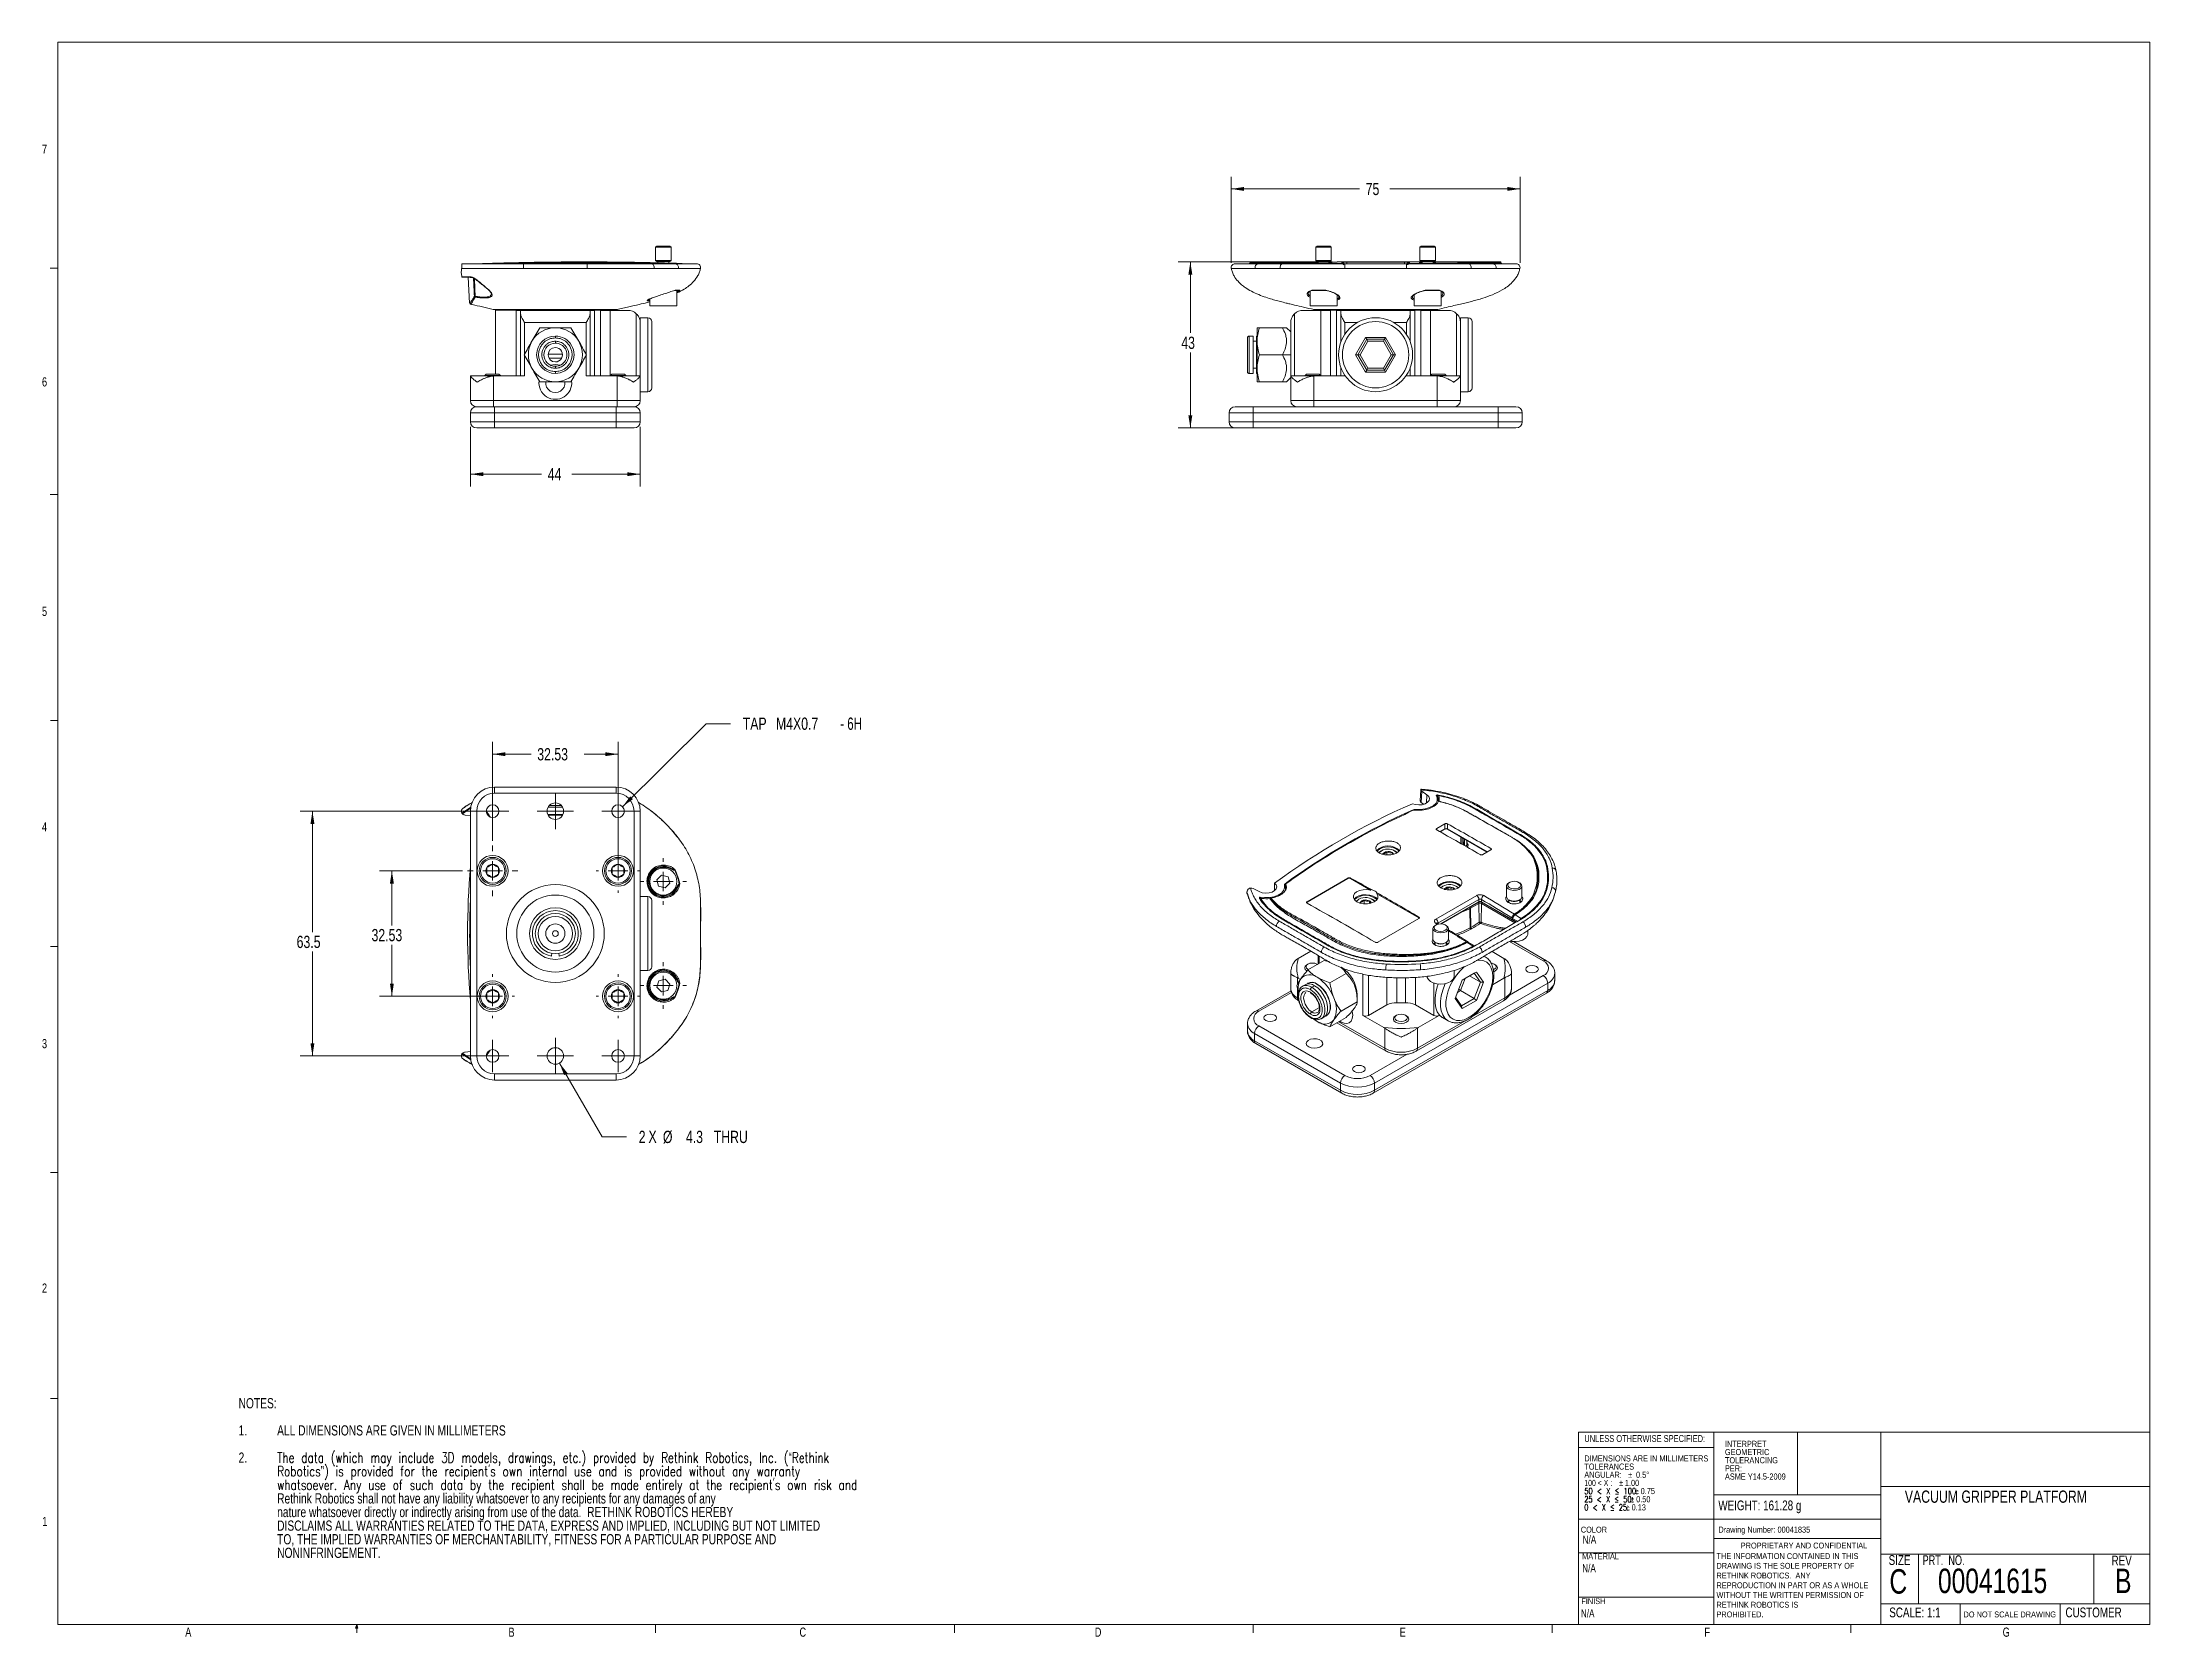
# Model space of a CAD drawing. Header units: millimetres. Extents: x 4 to 551, y 7 to 420.
import ezdxf

# ---------------------------------------------------------------- set-up
doc = ezdxf.new("R2010")
doc.units = ezdxf.units.MM
doc.styles.add('SLDTEXTSTYLE0', font='TXT', dxfattribs={"width": 0.75})
doc.styles.add('SLDTEXTSTYLE1', font='TXT', dxfattribs={"width": 0.75, "bigfont": 'bigfont'})
doc.styles.add('SLDTEXTSTYLE2', font='TXT', dxfattribs={"width": 0.694444})
doc.styles.add('SLDTEXTSTYLE3', font='TXT', dxfattribs={"width": 0.675})
doc.styles.add('SLDTEXTSTYLE4', font='TXT', dxfattribs={"width": 0.678571, "bigfont": 'bigfont'})
doc.styles.add('SLDTEXTSTYLE5', font='TXT', dxfattribs={"width": 0.673077, "bigfont": 'bigfont'})
doc.styles.add('SLDTEXTSTYLE6', font='TXT', dxfattribs={"width": 0.666667, "bigfont": 'bigfont'})
doc.styles.add('SLDTEXTSTYLE7', font='TXT', dxfattribs={"width": 0.7})
doc.dimstyles.new('SLDDIMSTYLE0', dxfattribs={"dimtxt": 3.175, "dimasz": 3.302, "dimexe": 0, "dimexo": 0.0625, "dimgap": 0.79375, "dimtad": 0, "dimtih": 1, "dimtoh": 1, "dimdec": 5, "dimrnd": 1e-09, "dimzin": 12, "dimdsep": 46, "dimtxsty": 'SLDTEXTSTYLE0', "dimsah": 1, "dimcen": 0.09, "dimadec": 0, "dimazin": 0, "dimtfac": 1, "dimtdec": 5, "dimtofl": 0, "dimtmove": 0, "dimatfit": 3, "dimfxl": 0, "dimfrac": 2, "dimtolj": 1, "dimtzin": 12, "dimarcsym": 0})
doc.dimstyles.new('SLDDIMSTYLE1', dxfattribs={"dimtxt": 3.175, "dimasz": 3.302, "dimexe": 0, "dimexo": 0.0625, "dimgap": 0.79375, "dimtad": 0, "dimtih": 1, "dimtoh": 1, "dimdec": 0, "dimrnd": 1e-09, "dimzin": 12, "dimdsep": 46, "dimtxsty": 'SLDTEXTSTYLE0', "dimsah": 1, "dimcen": 0.09, "dimadec": 0, "dimazin": 0, "dimtfac": 1, "dimtdec": 0, "dimtofl": 0, "dimtmove": 0, "dimatfit": 3, "dimfxl": 0, "dimfrac": 2, "dimtolj": 1, "dimtzin": 12, "dimarcsym": 0})
doc.dimstyles.new('SLDDIMSTYLE2', dxfattribs={"dimtxt": 3.175, "dimasz": 3.302, "dimexe": 0, "dimexo": 0.0625, "dimgap": 0.79375, "dimtad": 0, "dimtih": 1, "dimtoh": 1, "dimdec": 0, "dimrnd": 1e-09, "dimzin": 12, "dimdsep": 46, "dimtxsty": 'SLDTEXTSTYLE0', "dimsah": 1, "dimcen": 0, "dimadec": 0, "dimazin": 0, "dimtfac": 1, "dimtdec": 5, "dimtofl": 0, "dimtmove": 0, "dimatfit": 3, "dimfxl": 0, "dimfrac": 2, "dimtolj": 1, "dimtzin": 12, "dimarcsym": 0})
doc.dimstyles.new('SLDDIMSTYLE3', dxfattribs={"dimtxt": 3.175, "dimasz": 3.302, "dimexe": 0, "dimexo": 0.0625, "dimgap": 0.79375, "dimtad": 0, "dimtih": 1, "dimtoh": 1, "dimdec": 0, "dimrnd": 1e-09, "dimzin": 12, "dimdsep": 46, "dimtxsty": 'SLDTEXTSTYLE0', "dimsah": 1, "dimcen": 0, "dimadec": 0, "dimazin": 0, "dimtfac": 1, "dimtdec": 1, "dimtofl": 0, "dimtmove": 0, "dimatfit": 3, "dimfxl": 0, "dimfrac": 2, "dimtolj": 1, "dimtzin": 12, "dimarcsym": 0})

msp = doc.modelspace()

# ---------------------------------------------------------------- texts
at = {"color": 7, "linetype": 'Continuous', "lineweight": 0, "attachment_point": 1}
for s, insert, char_height, style in [('7', (4.161999, 393.881267), 2.38125, 'SLDTEXTSTYLE0'), ('6', (4.164755, 333.520127), 2.38125, 'SLDTEXTSTYLE0'), ('5', (4.159518, 273.988534), 2.38125, 'SLDTEXTSTYLE0'), ('4', (4.152904, 218.081742), 2.38125, 'SLDTEXTSTYLE0'), ('3', (4.157314, 161.866852), 2.38125, 'SLDTEXTSTYLE0'), ('2', (4.155936, 98.44728), 2.38125, 'SLDTEXTSTYLE0'), ('UNLESS OTHERWISE SPECIFIED:', (404.123471, 59.124987), 1.778, 'SLDTEXTSTYLE0'), ('VACUUM GRIPPER PLATFORM', (487.235703, 44.747351), 3.175, 'SLDTEXTSTYLE0'), ('WEIGHT: 161.28 g', (438.885369, 42.156441), 2.54, 'SLDTEXTSTYLE0'), ('1', (4.216018, 37.913202), 2.38125, 'SLDTEXTSTYLE0'), ('COLOR', (403.217264, 35.356899), 1.524, 'SLDTEXTSTYLE0'), ('N/A', (403.682373, 33.062466), 2.1166667, 'SLDTEXTSTYLE0'), ('Drawing Number: 00041835', (438.885369, 35.394657), 1.5875, 'SLDTEXTSTYLE0'), ('MATERIAL', (403.555886, 28.458727), 1.524, 'SLDTEXTSTYLE0'), ('PROPRIETARY AND CONFIDENTIAL', (444.68228, 31.238911), 1.524, 'SLDTEXTSTYLE0'), ('SIZE', (483.045091, 27.983975), 2.54, 'SLDTEXTSTYLE0'), ('PRT.  NO.', (491.846163, 27.948445), 2.54, 'SLDTEXTSTYLE2'), ('REV', (540.850409, 27.849227), 2.54, 'SLDTEXTSTYLE0'), ('N/A', (403.575816, 25.650243), 2.1166667, 'SLDTEXTSTYLE0'), ('C', (483.245499, 24.350321), 6.35, 'SLDTEXTSTYLE0'), ('00041615', (495.831054, 24.498861), 6.35, 'SLDTEXTSTYLE0'), ('B', (541.774092, 24.489497), 6.35, 'SLDTEXTSTYLE0'), ('FINISH', (403.34517, 16.803348), 1.524, 'SLDTEXTSTYLE0'), ('N/A', (403.226737, 13.9272), 2.1166667, 'SLDTEXTSTYLE0'), ('SCALE: 1:1', (483.214148, 14.390592), 2.54, 'SLDTEXTSTYLE0'), ('DO NOT SCALE DRAWING', (502.456109, 13.363122), 1.524, 'SLDTEXTSTYLE0'), ('CUSTOMER', (528.896401, 14.398851), 2.54, 'SLDTEXTSTYLE0'), ('A', (41.307726, 9.20328), 2.38125, 'SLDTEXTSTYLE0'), ('B', (125.129273, 9.20328), 2.38125, 'SLDTEXTSTYLE0'), ('C', (200.601821, 9.20328), 2.38125, 'SLDTEXTSTYLE0'), ('D', (277.17005, 9.20328), 2.38125, 'SLDTEXTSTYLE0'), ('E', (356.226098, 9.20328), 2.38125, 'SLDTEXTSTYLE0'), ('F', (435.265136, 9.20328), 2.38125, 'SLDTEXTSTYLE0'), ('G', (512.611701, 9.20328), 2.38125, 'SLDTEXTSTYLE0')]:
    msp.add_mtext(s, dxfattribs=dict(at, insert=insert, char_height=char_height, style=style))

# ---------------------------------------------------------------- blocks, each defined once
blk = doc.blocks.new('SW_NOTE_0')
at = {"color": 0, "linetype": 'Continuous', "lineweight": 0, "attachment_point": 1}
for s, insert, char_height, style in [('NOTES:', (0, 3.41), 2.646, 'SLDTEXTSTYLE0'), ('1.', (0, -3.64), 2.646, 'SLDTEXTSTYLE0'), ('ALL DIMENSIONS ARE GIVEN IN MILLIMETERS', (10, -3.64), 2.6458, 'SLDTEXTSTYLE0'), ('2.', (0, -10.7), 2.646, 'SLDTEXTSTYLE0'), ('The data (which may include 3D models, drawings, etc.) provided by Rethink Robotics, Inc. (\\M+18167Rethink ', (10, -10.7), 2.64583, 'SLDTEXTSTYLE1'), ('Robotics\\M+18168) is provided for the recipient\\M+18166s own internal use and is provided without any warranty ', (10, -14.23), 2.64583, 'SLDTEXTSTYLE1'), ('Rethink Robotics shall not have any liability whatsoever to any recipients for any damages of any ', (10, -21.28), 2.6458, 'SLDTEXTSTYLE0'), ('whatsoever. Any use of such data by the recipient shall be made entirely at the recipient\\M+18166s own risk and ', (10, -17.76), 2.64583, 'SLDTEXTSTYLE1'), ('nature whatsoever directly or indirectly arising from use of the data.  RETHINK ROBOTICS HEREBY ', (10, -24.81), 2.6458, 'SLDTEXTSTYLE0'), ('TO, THE IMPLIED WARRANTIES OF MERCHANTABILITY, FITNESS FOR A PARTICULAR PURPOSE AND ', (10, -31.87), 2.6458, 'SLDTEXTSTYLE0'), ('DISCLAIMS ALL WARRANTIES RELATED TO THE DATA, EXPRESS AND IMPLIED, INCLUDING BUT NOT LIMITED ', (10, -28.34), 2.6458, 'SLDTEXTSTYLE0'), ('NONINFRINGEMENT.', (10, -35.39), 2.6458, 'SLDTEXTSTYLE0')]:
    blk.add_mtext(s, dxfattribs=dict(at, insert=insert, char_height=char_height, style=style))
blk = doc.blocks.new('SW_NOTE_1')
at = {"color": 0, "linetype": 'Continuous', "lineweight": 0, "attachment_point": 1, "style": 'SLDTEXTSTYLE0'}
for s, insert, char_height in [('INTERPRET ', (0, 2.05), 1.587), ('TOLERANCING ', (0, -2.19), 1.5875), ('GEOMETRIC ', (0, -0.07), 1.587), ('PER: ', (0, -4.3), 1.587), ('ASME Y14.5-2009', (0, -6.42), 1.5875)]:
    blk.add_mtext(s, dxfattribs=dict(at, insert=insert, char_height=char_height))
blk = doc.blocks.new('SW_NOTE_2')
at = {"color": 0, "linetype": 'Continuous', "lineweight": 0, "char_height": 1.524, "attachment_point": 1, "style": 'SLDTEXTSTYLE0'}
for s, insert in [('THE INFORMATION CONTAINED IN THIS', (0, 1.96)), ('DRAWING IS THE SOLE PROPERTY OF', (0, -0.56)), ('RETHINK ROBOTICS.  ANY ', (0, -3.08)), ('WITHOUT THE WRITTEN PERMISSION OF', (0, -8.13)), ('REPRODUCTION IN PART OR AS A WHOLE', (0, -5.61)), ('RETHINK ROBOTICS IS ', (0, -10.66)), ('PROHIBITED.', (0, -13.18))]:
    blk.add_mtext(s, dxfattribs=dict(at, insert=insert))
blk = doc.blocks.new('SW_NOTE_3')
at = {"color": 0, "linetype": 'Continuous', "lineweight": 0, "attachment_point": 1}
for s, insert, char_height, style in [('DIMENSIONS ARE IN MILLIMETERS', (0, 2.05), 1.5875, 'SLDTEXTSTYLE0'), ('ANGULAR: ', (0, -2.19), 1.587, 'SLDTEXTSTYLE0'), ('TOLERANCES', (0, -0.07), 1.587, 'SLDTEXTSTYLE0'), ('100 < X : ', (0, -4.3), 1.587, 'SLDTEXTSTYLE3'), ('%%p', (9.01, -4.3), 1.587, 'SLDTEXTSTYLE0'), ('1.00', (10.53, -4.3), 1.587, 'SLDTEXTSTYLE0'), ('%%p', (11.37, -2.19), 1.587, 'SLDTEXTSTYLE0'), (' 0.5°', (12.88, -2.19), 1.587, 'SLDTEXTSTYLE0'), ('50 < X ≤ 100: ', (0, -6.42), 1.5875, 'SLDTEXTSTYLE4'), ('25 < X ≤ 50: ', (0, -8.54), 1.5875, 'SLDTEXTSTYLE5'), ('0 < X ≤ 25: ', (0, -10.65), 1.5875, 'SLDTEXTSTYLE6'), ('%%p', (10.76, -10.65), 1.587, 'SLDTEXTSTYLE0'), ('%%p', (11.93, -8.54), 1.587, 'SLDTEXTSTYLE0'), ('0.13', (12.27, -10.65), 1.587, 'SLDTEXTSTYLE0'), ('%%p', (13.11, -6.42), 1.587, 'SLDTEXTSTYLE0'), ('0.50', (13.45, -8.54), 1.587, 'SLDTEXTSTYLE0'), ('0.75', (14.62, -6.42), 1.587, 'SLDTEXTSTYLE0')]:
    blk.add_mtext(s, dxfattribs=dict(at, insert=insert, char_height=char_height, style=style))
blk = doc.blocks.new('*D7')
at = {"color": 7, "linetype": 'Continuous', "lineweight": 0}
for p, q in [((115.29, 320.7), (115.29, 305.21)), ((159.29, 320.7), (159.29, 305.21)), ((115.29, 308.39), (133.73, 308.39)), ((159.29, 308.39), (141.6, 308.39))]:
    blk.add_line(p, q, dxfattribs=at)
for points in [[(115.29, 308.39), (118.59, 307.88), (118.59, 308.89)], [(159.29, 308.39), (155.99, 308.89), (155.99, 307.88)]]:
    blk.add_solid(points, dxfattribs=at)
at = {"color": 7, "linetype": 'Continuous', "lineweight": 0, "insert": (135.32, 309.96), "char_height": 3.175, "attachment_point": 1, "style": 'SLDTEXTSTYLE0'}
blk.add_mtext('44', dxfattribs=at)
blk = doc.blocks.new('*D8')
at = {"color": 7, "linetype": 'Continuous', "lineweight": 0}
for p, q in [((312.55, 363.22), (312.55, 385.56)), ((387.45, 363.22), (387.45, 385.56)), ((312.55, 382.38), (345.84, 382.38)), ((387.45, 382.38), (353.71, 382.38))]:
    blk.add_line(p, q, dxfattribs=at)
for points in [[(312.55, 382.38), (315.86, 381.88), (315.86, 382.89)], [(387.45, 382.38), (384.15, 382.89), (384.15, 381.88)]]:
    blk.add_solid(points, dxfattribs=at)
at = {"color": 7, "linetype": 'Continuous', "lineweight": 0, "insert": (347.43, 383.96), "char_height": 3.175, "attachment_point": 1, "style": 'SLDTEXTSTYLE0'}
blk.add_mtext('75', dxfattribs=at)
blk = doc.blocks.new('*D9')
at = {"color": 7, "linetype": 'Continuous', "lineweight": 0}
for p, q in [((338.73, 363.45), (298.78, 363.45)), ((301.96, 363.45), (301.96, 345.01)), ((301.96, 320.37), (301.96, 339.97)), ((316.98, 320.37), (298.78, 320.37))]:
    blk.add_line(p, q, dxfattribs=at)
for points in [[(301.96, 363.45), (301.45, 360.15), (302.47, 360.15)], [(301.96, 320.37), (302.47, 323.67), (301.45, 323.67)]]:
    blk.add_solid(points, dxfattribs=at)
at = {"color": 7, "linetype": 'Continuous', "lineweight": 0, "insert": (299.61, 344.06), "char_height": 3.175, "attachment_point": 1, "style": 'SLDTEXTSTYLE0'}
blk.add_mtext('43', dxfattribs=at)
blk = doc.blocks.new('*D10')
at = {"color": 7, "linetype": 'Continuous', "lineweight": 0}
for p, q in [((113.21, 205.49), (91.73, 205.49)), ((94.9, 205.49), (94.9, 191.35)), ((94.9, 172.96), (94.9, 186.32)), ((119.75, 172.96), (91.73, 172.96))]:
    blk.add_line(p, q, dxfattribs=at)
for points in [[(94.9, 205.49), (94.39, 202.19), (95.41, 202.19)], [(94.9, 172.96), (95.41, 176.26), (94.39, 176.26)]]:
    blk.add_solid(points, dxfattribs=at)
at = {"color": 7, "linetype": 'Continuous', "lineweight": 0, "insert": (89.62, 190.41), "char_height": 3.175, "attachment_point": 1, "style": 'SLDTEXTSTYLE0'}
blk.add_mtext('32.53', dxfattribs=at)
blk = doc.blocks.new('*D11')
at = {"color": 7, "linetype": 'Continuous', "lineweight": 0}
for p, q in [((121.02, 213.3), (121.02, 238.92)), ((121.02, 235.75), (131.01, 235.75)), ((153.55, 235.75), (144.74, 235.75)), ((153.55, 206.76), (153.55, 238.92))]:
    blk.add_line(p, q, dxfattribs=at)
for points in [[(121.02, 235.75), (124.33, 235.24), (124.33, 236.26)], [(153.55, 235.75), (150.25, 236.26), (150.25, 235.24)]]:
    blk.add_solid(points, dxfattribs=at)
at = {"color": 7, "linetype": 'Continuous', "lineweight": 0, "insert": (132.6, 237.32), "char_height": 3.175, "attachment_point": 1, "style": 'SLDTEXTSTYLE0'}
blk.add_mtext('32.53', dxfattribs=at)
blk = doc.blocks.new('*D12')
at = {"color": 7, "linetype": 'Continuous', "lineweight": 0}
for p, q in [((115.56, 220.97), (71.13, 220.97)), ((74.3, 220.97), (74.3, 189.59)), ((74.3, 157.47), (74.3, 184.56)), ((115.56, 157.47), (71.13, 157.47))]:
    blk.add_line(p, q, dxfattribs=at)
for points in [[(74.3, 220.97), (73.79, 217.67), (74.81, 217.67)], [(74.3, 157.47), (74.81, 160.78), (73.79, 160.78)]]:
    blk.add_solid(points, dxfattribs=at)
at = {"color": 7, "linetype": 'Continuous', "lineweight": 0, "insert": (70.2, 188.65), "char_height": 3.175, "attachment_point": 1, "style": 'SLDTEXTSTYLE0'}
blk.add_mtext('63.5', dxfattribs=at)
blk = doc.blocks.new('*D13')
at = {"color": 7, "linetype": 'Continuous', "lineweight": 0}
for p, q in [((154.72, 222.14), (176.36, 243.67)), ((176.36, 243.67), (182.71, 243.67))]:
    blk.add_line(p, q, dxfattribs=at)
blk.add_solid([(154.72, 222.14), (157.42, 224.11), (156.71, 224.83)], dxfattribs=at)
at = {"color": 7, "linetype": 'Continuous', "lineweight": 0, "char_height": 3.175, "attachment_point": 1}
for s, insert, style in [('TAP ', (185.89, 245.25), 'SLDTEXTSTYLE0'), ('M4X0.7', (194.5, 245.25), 'SLDTEXTSTYLE0'), (' - 6H', (210.35, 245.25), 'SLDTEXTSTYLE7')]:
    blk.add_mtext(s, dxfattribs=dict(at, insert=insert, style=style))
blk = doc.blocks.new('*D14')
at = {"color": 7, "linetype": 'Continuous', "lineweight": 0}
for p, q in [((138.36, 155.61), (149.39, 136.51)), ((149.39, 136.51), (155.74, 136.51))]:
    blk.add_line(p, q, dxfattribs=at)
blk.add_solid([(138.36, 155.61), (139.57, 152.5), (140.45, 153.01)], dxfattribs=at)
at = {"color": 7, "linetype": 'Continuous', "lineweight": 0, "attachment_point": 1, "style": 'SLDTEXTSTYLE0'}
for s, insert, char_height in [('2', (158.91, 138.06), 3.17), ('X ', (161.44, 138.11), 3.175), ('%%c', (165.19, 138.06), 3.175), ('4.3', (171.15, 138.06), 3.175), (' THRU', (177.48, 138.06), 3.175)]:
    blk.add_mtext(s, dxfattribs=dict(at, insert=insert, char_height=char_height))
blk = doc.blocks.new('SW_CENTERMARKSYMBOL_0')
at = {"color": 0, "linetype": 'Continuous', "lineweight": 0}
for p, q in [((-2.54, 0), (-4.19, 0)), ((0, 0), (-2.54, 0)), ((0, 2.54), (0, 4.19)), ((0, 0), (0, 2.54)), ((0, 0), (0, -2.54)), ((0, 0), (2.54, 0)), ((2.54, 0), (4.19, 0)), ((13.725, 0), (11.575, 0)), ((16.265, 0), (13.725, 0)), ((16.265, 2.54), (16.265, 4.69)), ((16.265, 0), (16.265, 2.54)), ((16.265, 0), (16.265, -2.54)), ((16.265, 0), (18.805, 0)), ((18.805, 0), (20.955, 0)), ((29.99, 0), (28.34, 0)), ((32.53, 0), (29.99, 0)), ((32.53, 2.54), (32.53, 4.19)), ((32.53, 0), (32.53, 2.54)), ((32.53, 0), (32.53, -2.54)), ((32.53, 0), (35.07, 0)), ((35.07, 0), (36.72, 0)), ((0, -2.54), (0, -4.19)), ((16.265, -2.54), (16.265, -4.69)), ((32.53, -2.54), (32.53, -4.19)), ((0, -10.405), (0, -8.945)), ((32.53, -10.405), (32.53, -9.795)), ((-5.08, -15.485), (-6.54, -15.485)), ((0, -15.485), (-2.54, -15.485)), ((0, -15.485), (0, -12.945)), ((0, -15.485), (0, -18.025)), ((0, -15.485), (2.54, -15.485)), ((5.08, -15.485), (6.54, -15.485)), ((27.45, -15.485), (26.84, -15.485)), ((32.53, -15.485), (29.99, -15.485)), ((32.53, -15.485), (32.53, -12.945)), ((32.53, -15.485), (32.53, -18.025)), ((32.53, -15.485), (35.07, -15.485)), ((37.61, -15.485), (38.22, -15.485)), ((0, -20.565), (0, -22.025)), ((32.53, -20.565), (32.53, -21.175))]:
    blk.add_line(p, q, dxfattribs=at)
blk = doc.blocks.new('SW_CENTERMARKSYMBOL_1')
at = {"color": 0, "linetype": 'Continuous', "lineweight": 0}
for p, q in [((0, 5.08), (0, 5.69)), ((-5.08, 0), (-5.69, 0)), ((0, 0), (-2.54, 0)), ((0, 0), (0, 2.54)), ((0, 0), (0, -2.54)), ((0, 0), (2.54, 0)), ((5.08, 0), (5.69, 0)), ((0, -5.08), (0, -5.69))]:
    blk.add_line(p, q, dxfattribs=at)
blk = doc.blocks.new('SW_CENTERMARKSYMBOL_2')
at = {"color": 0, "linetype": 'Continuous', "lineweight": 0}
for p, q in [((0, 5.08), (0, 5.69)), ((-5.08, 0), (-5.69, 0)), ((0, 0), (-2.54, 0)), ((0, 0), (0, 2.54)), ((0, 0), (0, -2.54)), ((0, 0), (2.54, 0)), ((5.08, 0), (5.69, 0)), ((0, -5.08), (0, -5.69))]:
    blk.add_line(p, q, dxfattribs=at)
blk = doc.blocks.new('SW_CENTERMARKSYMBOL_3')
at = {"color": 0, "linetype": 'Continuous', "lineweight": 0}
for p, q in [((-2.54, 0), (-4.19, 0)), ((0, 0), (-2.54, 0)), ((0, 2.54), (0, 4.19)), ((0, 0), (0, 2.54)), ((0, 0), (0, -2.54)), ((0, 0), (2.54, 0)), ((2.54, 0), (4.19, 0)), ((0, -2.54), (0, -4.19))]:
    blk.add_line(p, q, dxfattribs=at)
blk = doc.blocks.new('SW_CENTERMARKSYMBOL_4')
at = {"color": 0, "linetype": 'Continuous', "lineweight": 0}
for p, q in [((-2.54, 0), (-4.69, 0)), ((0, 0), (-2.54, 0)), ((0, 2.54), (0, 4.69)), ((0, 0), (0, 2.54)), ((0, 0), (0, -2.54)), ((0, 0), (2.54, 0)), ((2.54, 0), (4.69, 0)), ((0, -2.54), (0, -4.69))]:
    blk.add_line(p, q, dxfattribs=at)
blk = doc.blocks.new('SW_CENTERMARKSYMBOL_5')
at = {"color": 0, "linetype": 'Continuous', "lineweight": 0}
for p, q in [((-2.54, 0), (-4.19, 0)), ((0, 0), (-2.54, 0)), ((0, 2.54), (0, 4.19)), ((0, 0), (0, 2.54)), ((0, 0), (0, -2.54)), ((0, 0), (2.54, 0)), ((2.54, 0), (4.19, 0)), ((0, -2.54), (0, -4.19))]:
    blk.add_line(p, q, dxfattribs=at)
blk = doc.blocks.new('SW_CENTERMARKSYMBOL_6')
at = {"color": 0, "linetype": 'Continuous', "lineweight": 0}
for p, q in [((0, 5.08), (0, 6.04)), ((-5.08, 0), (-6.04, 0)), ((0, 0), (-2.54, 0)), ((0, 0), (0, 2.54)), ((0, 0), (0, -2.54)), ((0, 0), (2.54, 0)), ((5.08, 0), (6.04, 0)), ((0, -5.08), (0, -6.04))]:
    blk.add_line(p, q, dxfattribs=at)
blk = doc.blocks.new('SW_CENTERMARKSYMBOL_7')
at = {"color": 0, "linetype": 'Continuous', "lineweight": 0}
for p, q in [((0, 5.08), (0, 6.04)), ((-5.08, 0), (-6.04, 0)), ((0, 0), (-2.54, 0)), ((0, 0), (0, 2.54)), ((0, 0), (0, -2.54)), ((0, 0), (2.54, 0)), ((5.08, 0), (6.04, 0)), ((0, -5.08), (0, -6.04))]:
    blk.add_line(p, q, dxfattribs=at)

# ---------------------------------------------------------------- dimensions: what is measured, and where the dimension line sits
at = {"color": 7, "linetype": 'Continuous', "lineweight": 0}
for base, p1, p2, dimstyle, picture, middle in [((312.553398, 382.384052), (387.454281, 361.951552), (312.553398, 361.951552), 'SLDDIMSTYLE1', '*D8', (349.775336, 382.384052)), ((159.288543, 308.385985), (115.288543, 321.971752), (159.288543, 321.971752), 'SLDDIMSTYLE0', '*D7', (137.666057, 308.385985)), ((153.553543, 235.748492), (121.023543, 212.028322), (153.553543, 205.488322), 'SLDDIMSTYLE0', '*D11', (137.87658, 235.748492))]:
    dim = msp.add_linear_dim(base=base, p1=p1, p2=p2, dimstyle=dimstyle, dxfattribs=at)
    dim.commit()
    dim.dimension.update_dxf_attribs({"geometry": picture, "text_midpoint": middle, "dimtype": 160})
for base, p1, p2, dimstyle, picture, middle in [((301.958643, 320.371552), (340.003839, 363.451552), (318.253839, 320.371552), 'SLDDIMSTYLE1', '*D9', (301.958643, 342.488282)), ((74.302493, 157.473322), (116.833543, 220.973322), (116.833543, 157.473322), 'SLDDIMSTYLE0', '*D12', (74.302493, 187.075302)), ((94.900887, 172.958322), (114.483543, 205.488322), (121.023543, 172.958322), 'SLDDIMSTYLE0', '*D10', (94.900887, 188.835236))]:
    dim = msp.add_linear_dim(base=base, p1=p1, p2=p2, angle=90, dimstyle=dimstyle, dxfattribs=at)
    dim.commit()
    dim.dimension.update_dxf_attribs({"geometry": picture, "text_midpoint": middle, "dimtype": 160})
for p1, p2, text, dimstyle, picture, middle in [((152.38398, 219.80944), (154.723107, 222.137204), 'TAP M4X0.7 - 6H\\P', 'SLDDIMSTYLE2', '*D13', (200.440325, 243.672856)), ((136.213735, 159.335387), (138.363352, 155.611257), '<>X %%c 4.3 THRU\\P', 'SLDDIMSTYLE3', '*D14', (171.893004, 136.514622))]:
    dim = msp.add_diameter_dim_2p(p1=p1, p2=p2, text=text, dimstyle=dimstyle, override={"dimpost": '<>'}, dxfattribs=at)
    dim.commit()
    dim.dimension.update_dxf_attribs({"geometry": picture, "text_midpoint": middle, "dimtype": 163})

# ---------------------------------------------------------------- linework, layer by layer
at = {"color": 7, "linetype": 'Continuous', "lineweight": 0}
for p, q in [((8.277733, 420.458659), (550.777733, 420.458659)), ((8.277733, 420.458659), (8.277733, 9.958659)), ((550.777733, 9.958659), (550.777733, 420.458659)), ((8.277733, 361.798659), (6.277733, 361.798659)), ((8.277733, 303.158659), (6.277733, 303.158659)), ((8.277733, 244.518659), (6.380146, 244.518659)), ((8.277733, 185.878659), (6.380146, 185.878659)), ((8.277733, 127.238659), (6.380146, 127.238659)), ((8.277733, 68.598659), (6.380146, 68.598659)), ((402.651464, 9.958659), (402.651464, 59.853097)), ((402.651464, 59.853097), (550.777733, 59.853097)), ((437.740323, 55.932866), (402.651464, 55.932866)), ((437.740323, 59.853097), (437.740323, 9.958659)), ((459.367174, 43.647362), (459.367174, 59.853097)), ((480.994026, 59.853097), (480.994026, 9.958659)), ((480.994026, 45.794632), (550.777733, 45.794632)), ((437.740323, 43.647362), (480.994026, 43.647362)), ((402.651464, 37.324567), (480.994026, 37.324567)), ((402.651464, 28.595232), (437.740323, 28.595232)), ((437.740323, 32.302253), (480.994026, 32.302253)), ((480.994026, 28.243181), (550.777733, 28.243181)), ((490.753082, 28.243181), (490.753082, 15.365959)), ((536.250577, 28.243181), (536.250577, 15.365959)), ((402.651464, 17.127563), (437.740323, 17.127563)), ((480.994026, 15.365959), (550.777733, 15.365959)), ((501.613913, 15.365959), (501.613913, 9.958659)), ((527.559231, 15.365959), (527.559231, 9.958659)), ((550.777733, 9.958659), (8.277733, 9.958659)), ((85.441155, 9.0805), (85.777733, 9.958659)), ((86.09663, 9.0805), (85.441155, 9.0805)), ((85.777733, 9.958659), (85.777733, 7.804759)), ((85.777733, 9.958659), (86.09663, 9.0805)), ((163.277733, 9.958659), (163.277733, 7.804759)), ((240.777733, 9.958659), (240.777733, 7.804759)), ((318.277733, 9.958659), (318.277733, 7.804759)), ((395.777733, 9.958659), (395.777733, 7.804759)), ((473.277733, 9.958659), (473.277733, 7.804759))]:
    msp.add_line(p, q, dxfattribs=at)
at = {"color": 7, "linetype": 'Continuous', "lineweight": 15}
for p, q in [((163.588544, 367.551552), (163.288544, 367.251552)), ((163.288544, 367.251552), (163.288544, 363.851552)), ((166.693774, 367.251552), (163.288544, 367.251552)), ((163.588544, 367.551552), (166.48299, 367.551552)), ((166.48299, 367.551552), (166.988543, 367.551552)), ((167.288543, 367.251552), (166.693774, 367.251552)), ((167.288543, 367.251552), (166.988543, 367.551552)), ((167.288543, 363.851552), (167.288543, 367.251552)), ((334.803839, 367.551552), (334.50384, 367.251552)), ((334.50384, 367.251552), (334.50384, 363.851552)), ((335.080701, 367.251552), (334.50384, 367.251552)), ((334.803839, 367.551552), (335.294171, 367.551552)), ((338.503839, 367.251552), (335.080701, 367.251552)), ((335.294171, 367.551552), (338.203839, 367.551552)), ((338.503839, 367.251552), (338.203839, 367.551552)), ((338.503839, 363.851552), (338.503839, 367.251552)), ((361.80384, 367.551552), (361.503839, 367.251552)), ((361.503839, 367.251552), (361.503839, 363.851552)), ((365.503839, 367.251552), (361.503839, 367.251552)), ((361.80384, 367.551552), (365.20384, 367.551552)), ((365.503839, 367.251552), (365.20384, 367.551552)), ((365.503839, 363.851552), (365.503839, 367.251552)), ((112.998794, 362.627351), (112.913928, 361.008017)), ((112.999235, 362.635784), (112.998794, 362.627351)), ((118.592911, 362.951173), (118.600733, 362.877986)), ((163.288544, 363.851552), (163.588544, 363.551552)), ((163.288544, 363.851552), (167.288543, 363.851552)), ((166.988543, 363.551552), (163.588544, 363.551552)), ((163.888543, 363.551552), (163.888543, 363.214273)), ((166.688544, 363.140332), (166.688544, 363.551552)), ((166.988543, 363.551552), (167.288543, 363.851552)), ((174.934774, 361.74188), (174.936018, 361.743369)), ((312.575263, 361.743583), (312.579912, 361.738088)), ((313.556568, 362.951551), (313.552194, 362.95154)), ((317.423125, 363.201552), (317.423426, 363.201415)), ((324.003839, 363.451552), (317.673125, 363.451552)), ((324.005666, 363.399226), (324.003839, 363.451552)), ((335.10384, 363.393261), (324.50384, 363.393261)), ((334.50384, 363.851552), (334.803839, 363.551552)), ((334.50384, 363.851552), (338.503839, 363.851552)), ((338.203839, 363.551552), (334.803839, 363.551552)), ((335.10384, 363.551552), (335.10384, 363.133186)), ((337.903839, 363.133014), (337.903839, 363.551552)), ((339.503839, 363.393261), (337.903839, 363.393261)), ((338.062374, 363.219155), (337.903839, 363.221884)), ((338.203839, 363.551552), (338.503839, 363.851552)), ((340.00384, 363.451552), (340.002012, 363.399226)), ((362.103839, 363.451552), (340.00384, 363.451552)), ((341.189297, 362.995268), (341.179387, 362.995298)), ((341.18477, 363.03891), (341.191583, 363.038904)), ((341.191583, 363.038904), (341.206533, 363.324449)), ((342.50384, 363.346929), (357.503839, 363.346929)), ((358.801146, 363.324449), (358.816095, 363.038916)), ((358.816095, 363.038916), (358.822618, 363.038922)), ((358.827868, 362.995304), (358.818382, 362.995274)), ((361.503839, 363.851552), (361.80384, 363.551552)), ((361.503839, 363.851552), (365.503839, 363.851552)), ((361.87823, 363.551552), (361.80384, 363.551552)), ((365.20384, 363.551552), (361.87823, 363.551552)), ((362.103839, 363.551552), (362.103839, 363.133186)), ((364.903839, 363.133014), (364.903839, 363.551552)), ((371.056211, 363.451552), (364.903839, 363.451552)), ((365.062374, 363.219155), (364.903839, 363.221884)), ((365.20384, 363.551552), (365.503839, 363.851552)), ((371.056211, 363.451552), (371.056207, 363.451403)), ((371.50384, 363.450995), (374.503839, 363.450995)), ((382.334896, 363.451552), (374.951468, 363.451552)), ((374.951471, 363.451403), (374.951468, 363.451552)), ((382.584412, 363.201402), (382.584897, 363.201552)), ((385.057476, 362.9472), (385.057703, 362.951552)), ((386.455485, 362.95154), (386.451182, 362.951551)), ((387.430799, 361.741671), (387.430963, 361.741866)), ((114.717656, 359.451551), (115.070413, 352.720545)), ((168.788544, 352.051551), (168.788544, 356.051552)), ((333.003838, 355.839954), (333.003838, 352.051551)), ((337.148452, 356.037211), (337.150688, 356.036748)), ((337.150688, 356.036748), (337.20171, 356.026188)), ((362.806114, 356.051552), (362.512521, 356.051552)), ((362.780223, 356.019494), (362.858916, 356.036567)), ((367.00384, 352.051551), (367.00384, 355.830653)), ((121.788544, 351.115705), (121.788544, 350.951551)), ((121.788544, 351.115705), (121.788544, 334.371551)), ((121.788544, 350.951551), (137.288543, 350.951551)), ((127.147016, 333.871552), (127.147016, 350.871552)), ((128.288544, 350.871552), (127.147016, 350.871552)), ((128.288544, 350.009559), (128.288544, 350.871552)), ((128.288544, 350.871552), (146.288543, 350.871552)), ((128.288544, 333.871552), (128.288544, 350.009559)), ((137.288543, 350.951551), (152.788543, 350.951551)), ((146.288543, 350.871552), (146.288543, 350.009559)), ((147.430071, 350.871552), (146.288543, 350.871552)), ((146.288543, 350.009559), (146.288543, 333.871552)), ((147.430071, 333.871552), (147.430071, 350.871552)), ((149.010293, 333.871552), (149.010293, 350.871552)), ((151.507404, 350.871552), (149.010293, 350.871552)), ((151.507404, 333.871552), (151.507404, 350.871552)), ((156.113544, 350.871552), (151.507404, 350.871552)), ((152.788543, 350.951551), (152.788543, 351.123807)), ((152.788543, 350.871552), (152.788543, 351.123807)), ((158.288543, 333.871552), (158.288543, 350.009559)), ((161.788543, 353.841135), (161.788543, 352.051551)), ((167.747698, 352.051551), (161.788543, 352.051551)), ((168.788544, 352.051551), (167.747698, 352.051551)), ((329.00384, 350.009559), (329.00384, 333.871552)), ((335.784979, 350.871552), (331.178839, 350.871552)), ((334.013346, 352.051551), (333.003838, 352.051551)), ((340.00384, 352.051551), (334.013346, 352.051551)), ((334.50384, 351.124094), (334.50384, 350.951551)), ((334.50384, 351.124094), (334.50384, 350.871552)), ((334.50384, 350.951551), (365.503839, 350.951551)), ((335.784979, 333.871552), (335.784979, 350.871552)), ((338.28209, 350.871552), (335.784979, 350.871552)), ((338.28209, 333.871552), (338.28209, 350.871552)), ((339.862312, 333.871552), (339.862312, 350.871552)), ((341.00384, 350.871552), (339.862312, 350.871552)), ((340.00384, 352.051551), (340.00384, 354.947802)), ((341.00384, 350.009559), (341.00384, 350.871552)), ((341.00384, 350.871552), (359.003839, 350.871552)), ((341.00384, 342.71221), (341.00384, 350.009559)), ((359.003839, 350.871552), (359.003839, 350.009559)), ((360.145367, 350.871552), (359.003839, 350.871552)), ((359.003839, 350.009559), (359.003839, 342.71221)), ((360.003839, 354.945117), (360.003839, 352.051551)), ((367.00384, 352.051551), (360.003839, 352.051551)), ((360.145367, 333.871552), (360.145367, 350.871552)), ((361.725589, 333.871552), (361.725589, 350.871552)), ((364.2227, 350.871552), (361.725589, 350.871552)), ((364.2227, 333.871552), (364.2227, 350.871552)), ((368.828839, 350.871552), (364.2227, 350.871552)), ((365.503839, 350.951551), (365.503839, 351.124216)), ((365.503839, 350.871552), (365.503839, 351.124216)), ((371.003839, 333.871552), (371.003839, 350.009559)), ((145.288544, 347.696551), (129.288543, 347.696551)), ((161.288544, 348.971551), (159.288543, 348.971551)), ((159.288543, 348.971551), (159.288543, 347.736853)), ((159.288543, 347.696551), (159.288543, 344.678151)), ((159.288543, 344.678151), (159.288543, 334.064952)), ((162.288544, 347.971551), (162.288544, 330.771551)), ((319.253838, 342.871551), (319.253838, 346.371551)), ((319.879054, 346.371551), (325.820935, 346.371551)), ((328.003839, 345.271551), (326.903839, 346.371551)), ((328.003839, 333.973653), (328.003839, 347.696551)), ((374.00384, 348.971551), (372.003839, 348.971551)), ((372.003839, 348.971551), (372.003839, 347.736853)), ((372.003839, 347.696551), (372.003839, 344.678151)), ((372.003839, 344.678151), (372.003839, 334.064952)), ((375.00384, 347.971551), (375.00384, 330.771551)), ((317.25384, 334.521552), (317.25384, 344.221552)), ((318.253838, 344.221552), (317.25384, 344.221552)), ((318.253838, 344.221552), (318.253838, 334.521552)), ((318.253838, 342.871551), (319.153839, 342.871551)), ((319.253838, 344.221552), (319.153839, 344.221552)), ((319.153839, 334.521552), (319.153839, 344.221552)), ((319.253838, 335.871552), (319.253838, 342.871551)), ((325.820935, 339.371552), (319.879054, 339.371552)), ((344.807687, 339.371552), (347.405763, 343.871552)), ((347.405763, 334.871552), (344.807687, 339.371552)), ((344.807687, 339.371552), (345.385037, 339.371552)), ((347.694438, 343.371552), (345.385037, 339.371552)), ((345.385037, 339.371552), (347.694438, 335.371551)), ((345.385037, 339.371552), (345.962387, 339.371552)), ((347.983113, 342.871551), (345.962387, 339.371552)), ((345.962387, 339.371552), (347.983113, 335.871552)), ((347.405763, 343.871552), (352.601915, 343.871552)), ((347.405763, 343.871552), (347.694438, 343.371552)), ((352.31324, 343.371552), (347.694438, 343.371552)), ((347.694438, 343.371552), (347.983113, 342.871551)), ((352.024565, 342.871551), (347.983113, 342.871551)), ((352.31324, 343.371552), (352.024565, 342.871551)), ((354.045291, 339.371552), (352.024565, 342.871551)), ((352.024565, 335.871552), (354.045291, 339.371552)), ((352.601915, 343.871552), (352.31324, 343.371552)), ((354.622641, 339.371552), (352.31324, 343.371552)), ((352.31324, 335.371551), (354.622641, 339.371552)), ((352.601915, 343.871552), (355.199992, 339.371552)), ((355.199992, 339.371552), (352.601915, 334.871552)), ((354.045291, 339.371552), (354.622641, 339.371552)), ((354.622641, 339.371552), (355.199992, 339.371552)), ((115.288544, 333.861873), (115.288544, 333.871552)), ((121.589166, 333.871552), (115.288544, 333.871552)), ((115.288544, 327.459053), (115.288544, 333.861873)), ((119.373544, 334.371551), (119.023544, 334.021552)), ((119.023544, 334.021552), (119.023544, 333.871552)), ((123.023544, 334.021552), (119.023544, 334.021552)), ((119.373544, 334.371551), (122.673543, 334.371551)), ((121.288543, 333.861873), (121.288543, 327.459053)), ((121.589166, 333.871552), (129.288543, 333.871552)), ((123.023544, 334.021552), (122.673543, 334.371551)), ((123.023544, 333.871552), (123.023544, 334.021552)), ((138.923229, 338.453169), (135.653858, 338.453169)), ((145.288544, 333.871552), (152.987921, 333.871552)), ((151.903544, 334.371551), (151.553543, 334.021552)), ((151.553543, 334.021552), (151.553543, 333.871552)), ((155.553543, 334.021552), (151.553543, 334.021552)), ((151.903544, 334.371551), (155.203543, 334.371551)), ((153.288544, 333.861873), (152.987921, 333.871552)), ((159.288543, 333.871552), (152.987921, 333.871552)), ((153.288544, 327.459053), (153.288544, 333.861873)), ((155.553543, 334.021552), (155.203543, 334.371551)), ((155.553543, 333.871552), (155.553543, 334.021552)), ((159.288543, 334.064952), (159.288543, 333.973653)), ((159.288543, 333.861873), (159.288543, 327.459053)), ((317.25384, 334.521552), (318.253838, 334.521552)), ((319.153839, 335.871552), (318.253838, 335.871552)), ((319.153839, 334.521552), (319.253838, 334.521552)), ((319.253838, 332.371552), (319.253838, 335.871552)), ((326.903839, 332.371552), (328.003839, 333.471552)), ((328.003839, 333.861873), (328.003839, 333.871552)), ((334.304462, 333.871552), (328.003839, 333.871552)), ((328.003839, 327.459053), (328.003839, 333.861873)), ((332.08884, 334.371551), (331.73884, 334.021552)), ((331.73884, 334.021552), (331.73884, 333.871552)), ((333.73884, 334.021552), (331.73884, 334.021552)), ((332.08884, 334.371551), (333.73884, 334.371551)), ((333.73884, 334.371551), (335.388839, 334.371551)), ((335.738839, 334.021552), (333.73884, 334.021552)), ((334.003839, 333.861873), (334.003839, 327.459053)), ((334.304462, 333.871552), (342.003839, 333.871552)), ((335.738839, 334.021552), (335.388839, 334.371551)), ((335.738839, 333.871552), (335.738839, 334.021552)), ((341.00384, 333.871552), (341.00384, 336.030892)), ((347.694438, 335.371551), (347.405763, 334.871552)), ((352.601915, 334.871552), (347.405763, 334.871552)), ((347.983113, 335.871552), (347.694438, 335.371551)), ((347.694438, 335.371551), (352.31324, 335.371551)), ((347.983113, 335.871552), (352.024565, 335.871552)), ((352.024565, 335.871552), (352.31324, 335.371551)), ((352.31324, 335.371551), (352.601915, 334.871552)), ((358.00384, 333.871552), (365.703217, 333.871552)), ((359.003839, 336.030892), (359.003839, 333.871552)), ((364.61884, 334.371551), (364.268839, 334.021552)), ((364.268839, 334.021552), (364.268839, 333.871552)), ((366.268839, 334.021552), (364.268839, 334.021552)), ((364.61884, 334.371551), (366.268839, 334.371551)), ((366.00384, 333.861873), (365.703217, 333.871552)), ((365.703217, 333.871552), (372.003839, 333.871552)), ((366.00384, 327.459053), (366.00384, 333.861873)), ((366.268839, 334.371551), (367.918839, 334.371551)), ((368.268839, 334.021552), (366.268839, 334.021552)), ((368.268839, 334.021552), (367.918839, 334.371551)), ((368.268839, 333.871552), (368.268839, 334.021552)), ((372.003839, 334.064952), (372.003839, 333.973653)), ((372.003839, 333.861873), (372.003839, 333.871552)), ((372.003839, 333.861873), (372.003839, 327.459053)), ((159.288543, 329.771553), (161.288544, 329.771553)), ((319.879054, 332.371552), (325.820935, 332.371552)), ((372.003839, 329.771553), (374.00384, 329.771553)), ((115.288544, 327.459053), (121.288543, 327.459053)), ((115.288544, 321.971753), (115.288544, 324.271352)), ((121.538543, 324.271352), (115.288544, 324.271352)), ((116.888744, 325.87155), (116.876044, 325.87155)), ((116.888744, 325.87155), (121.538543, 325.87155)), ((121.288543, 327.459053), (153.288544, 327.459053)), ((121.288543, 327.459053), (121.288543, 325.87155)), ((121.538543, 325.87155), (153.038544, 325.87155)), ((121.538543, 325.87155), (121.538543, 324.271352)), ((121.538543, 324.271352), (121.538543, 321.971753)), ((153.038544, 324.271352), (121.538543, 324.271352)), ((153.038544, 325.87155), (153.038544, 324.271352)), ((153.038544, 325.87155), (157.688343, 325.87155)), ((153.038544, 321.971753), (153.038544, 324.271352)), ((159.288543, 324.271352), (153.038544, 324.271352)), ((153.288544, 327.459053), (159.288543, 327.459053)), ((153.288544, 327.459053), (153.288544, 325.87155)), ((157.701043, 325.87155), (157.688343, 325.87155)), ((159.288543, 324.271352), (159.288543, 321.971753)), ((318.253838, 324.271352), (312.003841, 324.271352)), ((312.003841, 321.971753), (312.003841, 324.271352)), ((313.604039, 325.87155), (318.253838, 325.87155)), ((318.253838, 325.87155), (333.6693, 325.87155)), ((318.253838, 325.87155), (318.253838, 324.271352)), ((381.75384, 324.271352), (318.253838, 324.271352)), ((318.253838, 324.271352), (318.253838, 321.971753)), ((328.003839, 327.459053), (334.003839, 327.459053)), ((334.003839, 325.87155), (333.6693, 325.87155)), ((334.003839, 327.459053), (366.00384, 327.459053)), ((334.003839, 325.87155), (334.003839, 327.459053)), ((366.00384, 325.87155), (334.003839, 325.87155)), ((366.00384, 327.459053), (372.003839, 327.459053)), ((366.00384, 325.87155), (366.00384, 327.459053)), ((366.338379, 325.87155), (366.00384, 325.87155)), ((366.338379, 325.87155), (381.75384, 325.87155)), ((381.75384, 325.87155), (386.40364, 325.87155)), ((381.75384, 325.87155), (381.75384, 324.271352)), ((381.75384, 321.971753), (381.75384, 324.271352)), ((388.003838, 324.271352), (381.75384, 324.271352)), ((388.003838, 324.271352), (388.003838, 321.971753)), ((115.288544, 321.971753), (121.538543, 321.971753)), ((121.538543, 320.371551), (116.888744, 320.371551)), ((121.538543, 321.971753), (153.038544, 321.971753)), ((121.538543, 320.371551), (121.538543, 321.971753)), ((153.038544, 320.371551), (121.538543, 320.371551)), ((153.038544, 321.971753), (159.288543, 321.971753)), ((153.038544, 320.371551), (153.038544, 321.971753)), ((157.688343, 320.371551), (153.038544, 320.371551)), ((312.003841, 321.971753), (318.253838, 321.971753)), ((318.253838, 320.371551), (313.604039, 320.371551)), ((318.253838, 320.371551), (318.253838, 321.971753)), ((318.253838, 321.971753), (381.75384, 321.971753)), ((381.75384, 320.371551), (318.253838, 320.371551)), ((381.75384, 321.971753), (388.003838, 321.971753)), ((381.75384, 320.371551), (381.75384, 321.971753)), ((386.40364, 320.371551), (381.75384, 320.371551)), ((121.538543, 225.623122), (121.538543, 227.223321)), ((121.538543, 227.223321), (153.038544, 227.223321)), ((153.038544, 225.623122), (121.538543, 225.623122)), ((153.038544, 225.623122), (153.038544, 227.223321)), ((361.729361, 226.511083), (361.547178, 223.674538)), ((361.822176, 223.1936), (361.96269, 226.119557)), ((363.317437, 225.187511), (361.96269, 226.119557)), ((366.382161, 224.771286), (366.380958, 224.793357)), ((112.999299, 221.455241), (113.026672, 221.502463)), ((115.288544, 219.843442), (113.912641, 219.96382)), ((115.288544, 157.473321), (115.288544, 220.973323)), ((115.288544, 220.973323), (116.888744, 220.973323)), ((116.888744, 220.973323), (116.888744, 157.473321)), ((137.288543, 220.973323), (135.138543, 220.973323)), ((135.335981, 220.073323), (137.288543, 220.073323)), ((135.385257, 219.973323), (137.288543, 219.973323)), ((137.288543, 219.973323), (135.515225, 219.828502)), ((137.288543, 221.973321), (137.288543, 220.973323)), ((139.438544, 220.973323), (137.288543, 220.973323)), ((137.288543, 220.073323), (137.288543, 220.973323)), ((137.288543, 220.073323), (137.288543, 219.973323)), ((137.288543, 220.073323), (139.241106, 220.073323)), ((139.061598, 219.825725), (137.288543, 219.973323)), ((137.288543, 219.973323), (139.19183, 219.973323)), ((157.688343, 157.473321), (157.688343, 220.973323)), ((157.688343, 220.973323), (159.288543, 220.973323)), ((159.288543, 220.973323), (159.288543, 157.473321)), ((361.822176, 223.1936), (362.462063, 222.753366)), ((366.243652, 223.504319), (366.225776, 224.061632)), ((366.461722, 223.728135), (366.308243, 223.766333)), ((377.062037, 222.253451), (377.041961, 222.264464)), ((367.962294, 217.685103), (365.840975, 216.460491)), ((366.709681, 215.617666), (367.88111, 216.293918)), ((366.92933, 215.744467), (367.015023, 215.448004)), ((367.932837, 216.40307), (367.962294, 217.685103)), ((368.630928, 216.40307), (368.6013, 217.692551)), ((368.682654, 216.293918), (378.950619, 210.366348)), ((372.853464, 212.164964), (372.929534, 213.842246)), ((373.729125, 212.373597), (373.698139, 213.39854)), ((350.851444, 210.210571), (351.30543, 210.556566)), ((351.4996, 210.668694), (351.305114, 210.556383)), ((351.85578, 209.874212), (351.82524, 209.792041)), ((352.8764, 209.634142), (352.8764, 210.463404)), ((354.270594, 209.738487), (354.270594, 210.247745)), ((355.194833, 210.556383), (355.000347, 210.668694)), ((377.790802, 209.6968), (379.912122, 210.921412)), ((164.829672, 204.393483), (163.612706, 203.161009)), ((163.612706, 203.161009), (164.071578, 201.490847)), ((166.505509, 203.955796), (164.829672, 204.393483)), ((165.747414, 201.053161), (166.964381, 202.285635)), ((166.964381, 202.285635), (166.505509, 203.955796)), ((332.22381, 197.486754), (342.830411, 203.609814)), ((342.834681, 203.466144), (332.22808, 197.343084)), ((342.834681, 203.466144), (342.830411, 203.609814)), ((343.524502, 203.466144), (343.529031, 203.618481)), ((348.711288, 200.471877), (343.524502, 203.466144)), ((384.757275, 202.491922), (384.545109, 202.369401)), ((387.373995, 202.369401), (387.161829, 202.491922)), ((161.288544, 198.823322), (159.288543, 198.823322)), ((162.288544, 180.623322), (162.288544, 197.823322)), ((164.071578, 201.490847), (165.747414, 201.053161)), ((318.230643, 200.873584), (319.84517, 200.091505)), ((320.267221, 198.173397), (320.30185, 197.812956)), ((326.542121, 201.700734), (326.540837, 201.717977)), ((326.548046, 201.665639), (326.627797, 201.202205)), ((326.645522, 200.649597), (326.627797, 201.202205)), ((332.22808, 197.343084), (332.22381, 197.486754)), ((344.962931, 197.58873), (345.477689, 198.000891)), ((345.671859, 198.113019), (345.477373, 198.000708)), ((346.028039, 197.318537), (346.092165, 197.119435)), ((347.04866, 196.938149), (347.04866, 197.907729)), ((348.442853, 197.021808), (348.442853, 197.69207)), ((349.367092, 198.000708), (349.172606, 198.113019)), ((361.202172, 193.261043), (350.358533, 199.520943)), ((365.606937, 192.969586), (376.213539, 199.092646)), ((376.769125, 198.084582), (366.162523, 191.961521)), ((366.888809, 201.127786), (367.227113, 201.365174)), ((367.421567, 201.477466), (366.948333, 201.094909)), ((367.025673, 191.753719), (376.687315, 197.331266)), ((367.421283, 201.477302), (367.226797, 201.364991)), ((368.798084, 200.579589), (368.798084, 201.272012)), ((370.192277, 200.676756), (370.192277, 201.056353)), ((371.116516, 201.364991), (370.92203, 201.477302)), ((376.771672, 197.023998), (374.625692, 195.78515)), ((376.738861, 197.435183), (376.769125, 198.084582)), ((376.880835, 192.147003), (376.771672, 197.023998)), ((377.361012, 192.165412), (377.469763, 197.023998)), ((377.502575, 197.435183), (377.473142, 198.066725)), ((377.554119, 197.331266), (386.443444, 192.199568)), ((383.959551, 201.553125), (383.959551, 198.776887)), ((384.545109, 197.960611), (384.757275, 197.83809)), ((384.559551, 197.95227), (384.559551, 197.257785)), ((385.16178, 197.665308), (384.757275, 197.83809)), ((387.161829, 197.83809), (387.373995, 197.960611)), ((387.359553, 197.2161), (387.359553, 197.95227)), ((387.959553, 198.776886), (387.959553, 201.553125)), ((396.673322, 200.057891), (396.50196, 199.58182)), ((361.209376, 193.096851), (350.602775, 186.973791)), ((361.202172, 193.261043), (361.209523, 193.50835)), ((365.665392, 191.470412), (365.453226, 191.347891)), ((366.391359, 191.69871), (366.00807, 191.931015)), ((368.282112, 191.347891), (368.069946, 191.470412)), ((374.497567, 190.686442), (374.39815, 195.666555)), ((374.736833, 190.819817), (374.625692, 195.78515)), ((385.990571, 194.268317), (385.995054, 194.271059)), ((386.092817, 194.183292), (386.08632, 194.179273)), ((386.187905, 194.086818), (387.780737, 193.167295)), ((364.867669, 190.531616), (364.867669, 187.755377)), ((365.453226, 186.939102), (365.665392, 186.816581)), ((365.467668, 186.930761), (365.467668, 186.236275)), ((368.069946, 186.816581), (368.282112, 186.939102)), ((368.26767, 186.19459), (368.26767, 186.930761)), ((368.86767, 187.755377), (368.86767, 190.531616)), ((373.523462, 187.071064), (373.528417, 187.073761)), ((373.620925, 186.98286), (373.613696, 186.978967)), ((375.311754, 185.969181), (373.71924, 186.888519)), ((375.71179, 186.008748), (374.119208, 186.928126)), ((394.290133, 182.192181), (385.745336, 187.124987)), ((389.459552, 189.141705), (389.459552, 190.003923)), ((329.744563, 182.657273), (329.957136, 182.787892)), ((333.19161, 184.655114), (329.957136, 182.787892)), ((332.445522, 181.297649), (332.197994, 181.154709)), ((332.455443, 179.775389), (336.656987, 182.200889)), ((334.935831, 181.207288), (334.779353, 181.297648)), ((335.108524, 183.531498), (335.108524, 181.306981)), ((338.064744, 181.851825), (336.656987, 182.200889)), ((378.384794, 183.224098), (378.140214, 183.365291)), ((378.250986, 183.297152), (378.384794, 183.224098)), ((380.193098, 184.565365), (383.272106, 182.787892)), ((381.031248, 181.154709), (380.783719, 181.297649)), ((383.484679, 182.657273), (383.272106, 182.787892)), ((159.288543, 179.623322), (161.288544, 179.623322)), ((164.107566, 176.990323), (163.6008, 175.334065)), ((163.6008, 175.334065), (164.781778, 174.067065)), ((165.795309, 177.379579), (164.107566, 176.990323)), ((166.976287, 176.112579), (165.795309, 177.379579)), ((166.469521, 174.456322), (166.976287, 176.112579)), ((327.987204, 178.909323), (327.987204, 174.979885)), ((329.965869, 173.788952), (329.597705, 175.709341)), ((329.957136, 177.644012), (330.48983, 177.336494)), ((331.739177, 175.946784), (331.032071, 175.53858)), ((331.612436, 180.338434), (331.612436, 180.215952)), ((332.446284, 176.354988), (332.375573, 176.314168)), ((334.16398, 175.70667), (333.456874, 175.298467)), ((334.871087, 176.114874), (334.800376, 176.074054)), ((338.170919, 176.475915), (342.372463, 178.901415)), ((394.621611, 176.356987), (349.720329, 150.436029)), ((352.650071, 179.776921), (352.650039, 179.776922)), ((370.367669, 178.120196), (370.367669, 179.669711)), ((370.618056, 172.380734), (372.455173, 177.115713)), ((373.261273, 177.580998), (372.036196, 174.42349)), ((375.57173, 178.914798), (372.455139, 177.115629)), ((372.455173, 177.115713), (376.129408, 179.236803)), ((374.375837, 178.224422), (377.204723, 176.591341)), ((376.129408, 179.236803), (375.57173, 178.914798)), ((377.204723, 176.591341), (375.57173, 178.914798)), ((375.57173, 172.38247), (377.204723, 176.591341)), ((376.129408, 179.236803), (377.966525, 176.622915)), ((377.966525, 176.622915), (376.129408, 171.887936)), ((377.204723, 176.591341), (377.966525, 176.622915)), ((380.346703, 175.955213), (383.272106, 177.644012)), ((381.031017, 179.522025), (380.617676, 179.338833)), ((381.616806, 180.215952), (381.616806, 180.338434)), ((383.484679, 177.758825), (383.272106, 177.644012)), ((383.484679, 172.530661), (383.484679, 177.758825)), ((385.242038, 174.979885), (385.242038, 178.909323)), ((394.621611, 174.47927), (394.621611, 176.356987)), ((396.452193, 177.030545), (396.452193, 178.908261)), ((164.781778, 174.067065), (166.469521, 174.456322)), ((328.071865, 174.40188), (318.939108, 169.129651)), ((345.230201, 171.535892), (341.028657, 169.110393)), ((345.230201, 171.535892), (345.230202, 173.318033)), ((352.924329, 170.737919), (348.129339, 167.96983)), ((349.388852, 147.825668), (394.290134, 173.746626)), ((349.720329, 148.558312), (394.621611, 174.47927)), ((365.099902, 167.96983), (360.304913, 170.737919)), ((360.528414, 158.741302), (383.155832, 171.803832)), ((372.455173, 169.766846), (370.618056, 172.380734)), ((370.747448, 172.714232), (372.305743, 170.497057)), ((372.036196, 174.42349), (371.230064, 173.95812)), ((371.570759, 174.836228), (372.036196, 174.42349)), ((372.036196, 174.42349), (375.57173, 172.38247)), ((372.305743, 170.497057), (375.57173, 172.38247)), ((372.305743, 170.497057), (372.455173, 169.766846)), ((376.129408, 171.887936), (372.455173, 169.766846)), ((375.57173, 172.38247), (376.129408, 171.887936)), ((316.777048, 165.845733), (316.777048, 163.968016)), ((319.739143, 165.254292), (342.013007, 152.395864)), ((334.871087, 166.438866), (334.022863, 167.015627)), ((335.881677, 167.137907), (336.588783, 167.54611)), ((337.225179, 167.913494), (337.29589, 167.954315)), ((338.170919, 165.044345), (342.372463, 167.469844)), ((339.976686, 166.086792), (352.700828, 158.741302)), ((346.715126, 167.96983), (352.159408, 164.826913)), ((352.371981, 164.696295), (352.159408, 164.826913)), ((352.371981, 159.468131), (352.371981, 164.696295)), ((354.61462, 167.059555), (354.61462, 166.937073)), ((355.447706, 168.018771), (355.200177, 167.875831)), ((358.029064, 167.875831), (357.781536, 168.018771)), ((358.614621, 166.937073), (358.614621, 167.059555)), ((360.857261, 164.696295), (360.857261, 159.468131)), ((361.069834, 164.826913), (366.514115, 167.96983)), ((367.37136, 167.412368), (368.785574, 166.595959)), ((113.912641, 158.482824), (115.288544, 158.603202)), ((340.881496, 150.436029), (318.607632, 163.294457)), ((318.607632, 163.294457), (318.607632, 161.416741)), ((318.607632, 161.416741), (340.881496, 148.558313)), ((318.939109, 160.684096), (341.212973, 147.825668)), ((115.092025, 156.634594), (115.408828, 156.474038)), ((115.288544, 157.473321), (116.888744, 157.473321)), ((157.688343, 157.473321), (159.288543, 157.473321)), ((121.538543, 151.223323), (121.538543, 152.823522)), ((121.538543, 152.823522), (153.038544, 152.823522)), ((153.038544, 151.223323), (121.538543, 151.223323)), ((153.038544, 151.223323), (153.038544, 152.823522)), ((340.881496, 148.558313), (340.881496, 150.436029)), ((349.720329, 150.436029), (349.720329, 148.558312))]:
    msp.add_line(p, q, dxfattribs=at)
at = {"color": 8, "linetype": 'Continuous', "lineweight": 15}
for p, q in [((118.443553, 362.941889), (118.440698, 363.000068)), ((342.50384, 362.959858), (342.50384, 363.346929)), ((357.503839, 362.959858), (357.503839, 363.346929)), ((387.430963, 361.741866), (387.432416, 361.743583)), ((333.003838, 355.808096), (332.907663, 355.808096)), ((367.048601, 355.808096), (367.00384, 355.808096)), ((332.964334, 354.310589), (333.003838, 354.309702)), ((367.00384, 354.308713), (367.056752, 354.309615)), ((129.288543, 347.696551), (129.288543, 339.515145)), ((145.288544, 339.515145), (145.288544, 347.696551)), ((161.288544, 329.771553), (161.288544, 348.971551)), ((342.003839, 347.696551), (342.003839, 344.678151)), ((345.223214, 347.696551), (342.003839, 347.696551)), ((358.00384, 347.696551), (354.784464, 347.696551)), ((358.00384, 344.678151), (358.00384, 347.696551)), ((374.00384, 329.771553), (374.00384, 348.971551)), ((129.288543, 339.227959), (129.288543, 333.871552)), ((135.416869, 339.483169), (139.160218, 339.483169)), ((145.288544, 333.871552), (145.288544, 339.227959)), ((325.820935, 339.371552), (328.003839, 339.371552)), ((342.003839, 334.064952), (342.003839, 333.871552)), ((358.00384, 333.871552), (358.00384, 334.064952)), ((363.216266, 223.080797), (363.317437, 225.187511)), ((115.204289, 221.630952), (115.419558, 221.689264)), ((115.324768, 221.645254), (115.204289, 221.630952)), ((135.385257, 221.973321), (137.288543, 221.973321)), ((137.288543, 221.973321), (139.19183, 221.973321)), ((162.897081, 220.438625), (162.911273, 220.455927)), ((169.184561, 213.978854), (169.202241, 213.992574)), ((365.832806, 216.104948), (365.840975, 216.460491)), ((366.639668, 215.656539), (367.932837, 216.40307)), ((366.97431, 215.770432), (367.077561, 215.413233)), ((368.630928, 216.40307), (379.019295, 210.405993)), ((372.064964, 212.612677), (372.064964, 214.341352)), ((372.418397, 214.13732), (372.418397, 212.412164)), ((372.786519, 212.203028), (372.862614, 213.880879)), ((373.054827, 213.769917), (373.054827, 212.050413)), ((373.659051, 212.166296), (373.620442, 213.443394)), ((373.344007, 211.85464), (373.659051, 212.166296)), ((373.704248, 212.573023), (373.895693, 212.465161)), ((379.920365, 210.928123), (379.912115, 211.2872)), ((161.288544, 179.623322), (161.288544, 198.823322)), ((174.936018, 197.197082), (174.957926, 197.197091)), ((320.28304, 198.13017), (320.315438, 197.79445)), ((326.684736, 201.055699), (326.67257, 201.543801)), ((366.904176, 191.75774), (376.738861, 197.435183)), ((386.135262, 192.021512), (377.469763, 197.023998)), ((377.502575, 197.435183), (386.506197, 192.237503)), ((366.162523, 191.961521), (366.065854, 191.881858)), ((366.156898, 191.840813), (366.162523, 191.961521)), ((386.773514, 192.409101), (385.622995, 193.073282)), ((393.490098, 182.112956), (384.72374, 187.173667)), ((174.936018, 181.249478), (174.957926, 181.249469)), ((335.401417, 183.357697), (335.401417, 181.476064)), ((329.744563, 177.758825), (329.744563, 176.023303)), ((329.744563, 174.943312), (329.744563, 172.530661)), ((346.715126, 167.96983), (346.715126, 178.733277)), ((348.129339, 178.436235), (348.129339, 167.96983)), ((352.924329, 170.737919), (352.924329, 177.86665)), ((355.497235, 171.291273), (355.497235, 177.76889)), ((357.732007, 171.291273), (357.732007, 177.784714)), ((360.304913, 170.737919), (360.304913, 177.858621)), ((365.099902, 167.96983), (365.099902, 176.376348)), ((384.682407, 173.23225), (393.490098, 178.316823)), ((328.174889, 173.920278), (319.739143, 169.050426)), ((329.744563, 172.530661), (329.958218, 172.40732)), ((335.427554, 170.02627), (333.456874, 168.888621)), ((374.932867, 167.593805), (383.484679, 172.530661)), ((169.184539, 164.467758), (169.202215, 164.45404)), ((340.441783, 166.355287), (352.371981, 159.468131)), ((360.857261, 159.468131), (373.189442, 166.587347)), ((366.514115, 168.127749), (366.514115, 167.96983)), ((115.204289, 156.815692), (115.324768, 156.80139)), ((162.897051, 158.007993), (162.911243, 157.990693)), ((348.588816, 152.395864), (358.181375, 157.93353))]:
    msp.add_line(p, q, dxfattribs=at)
at = {"color": 7, "linetype": 'Continuous', "lineweight": 15, "flags": 128}
for points in [[(129.043215, 362.951552), (129.04314, 362.926892), (129.043067, 362.854131), (129.043003, 362.736855), (129.042948, 362.580849), (129.042907, 362.393807), (129.042881, 362.184954), (129.042871, 361.96459), (129.042879, 361.743583)], [(145.534231, 361.743583), (145.534239, 361.96459), (145.53423, 362.184954), (145.534203, 362.393807), (145.534162, 362.580849), (145.534108, 362.736855), (145.534042, 362.854131), (145.533971, 362.926892), (145.533894, 362.951552)], [(162.897081, 361.741185), (162.911235, 361.962444), (162.894028, 362.183166), (162.846307, 362.392432), (162.770436, 362.579896), (162.670166, 362.736285), (162.550454, 362.853866), (162.417223, 362.926825), (162.277059, 362.951552)], [(325.248307, 361.741185), (325.234624, 361.962444), (325.25126, 362.183166), (325.29739, 362.392432), (325.370733, 362.579896), (325.467664, 362.736285), (325.583386, 362.853866), (325.712181, 362.926825), (325.847675, 362.951552)], [(342.030079, 361.743369), (342.030071, 361.964399), (342.030081, 362.184795), (342.03011, 362.393685), (342.030155, 362.580764), (342.030215, 362.736804), (342.030287, 362.854107), (342.030367, 362.926886), (342.030451, 362.951552)], [(357.977684, 361.743369), (357.977692, 361.964399), (357.977681, 362.184795), (357.977652, 362.393685), (357.977606, 362.580764), (357.977546, 362.736804), (357.977473, 362.854107), (357.977393, 362.926886), (357.977308, 362.951552)], [(374.759403, 361.741185), (374.773086, 361.962444), (374.756451, 362.183166), (374.71032, 362.392432), (374.636977, 362.579896), (374.540047, 362.736285), (374.424322, 362.853866), (374.295528, 362.926825), (374.160034, 362.951552)], [(116.538861, 359.080239), (116.508084, 359.051087), (116.487009, 359.035391), (116.477239, 359.034348), (116.476772, 359.035648)], [(359.528633, 222.911175), (360.311965, 222.666714), (361.189541, 222.579566), (362.069349, 222.658866), (362.859139, 222.896302), (363.476101, 223.266976), (363.855548, 223.732024), (363.957692, 224.242687), (363.771826, 224.74542), (363.317437, 225.187511)], [(360.350885, 221.431586), (361.611684, 221.396554), (362.844944, 221.551849), (363.965944, 221.886805), (364.897672, 222.37841), (365.576119, 222.992891), (365.95468, 223.688034), (366.007346, 224.416087), (365.730501, 225.127031)], [(366.029612, 224.811608), (366.22477, 224.086982), (366.189529, 223.656462)], [(115.092025, 221.81205), (115.101702, 221.796441), (115.113043, 221.778146), (115.125868, 221.757456), (115.139966, 221.734713), (115.155109, 221.710286), (115.171052, 221.68457), (115.187534, 221.657979), (115.204289, 221.630952)], [(351.499884, 210.668858), (351.006861, 210.262385), (350.928502, 210.153944)], [(355.194833, 210.556383), (355.348454, 210.460032), (355.617075, 210.242069)], [(166.532393, 206.237332), (166.5484, 206.282551), (166.563812, 206.326091), (166.578055, 206.366333), (166.590604, 206.401781), (166.600986, 206.431116), (166.608823, 206.45325), (166.613816, 206.467361), (166.615785, 206.472921)], [(168.278963, 205.665859), (168.275391, 205.671147), (168.271818, 205.676432), (168.268253, 205.681709), (168.264694, 205.686976), (168.261143, 205.692229), (168.257604, 205.697465), (168.254078, 205.70268), (168.250571, 205.707871)], [(319.84517, 200.091505), (320.610977, 199.829192), (321.48183, 199.721894), (322.36642, 199.78086), (323.171995, 199.99991), (323.81409, 200.356075), (324.225385, 200.812011), (324.362753, 201.319913), (324.21179, 201.826527), (323.788327, 202.278735)], [(387.373995, 202.369401), (387.502523, 202.287721), (387.872034, 201.890932), (387.950386, 201.442716), (387.725653, 201.011308), (387.232047, 200.662387), (386.544715, 200.449073), (385.768297, 200.403841), (385.020995, 200.533577), (384.416582, 200.81853), (384.047071, 201.215318), (383.968718, 201.663534), (384.193451, 202.094942), (384.545109, 202.369401)], [(386.757324, 202.664704), (386.122119, 202.774979), (385.462165, 202.736532), (384.877933, 202.555215), (384.458366, 202.258632), (384.267343, 201.891936), (384.333944, 201.510951), (384.648027, 201.173681), (385.16178, 200.931471), (385.796985, 200.821196), (386.456941, 200.859643), (387.041172, 201.040961), (387.460738, 201.337543), (387.651762, 201.70424), (387.585161, 202.085224), (387.271077, 202.422494), (386.757324, 202.664704)], [(394.51383, 201.935066), (394.552985, 202.544722), (394.592264, 203.156296)], [(168.400359, 200.671002), (168.440404, 200.644592), (168.478961, 200.619162), (168.514597, 200.59566), (168.545987, 200.574957), (168.571967, 200.557824), (168.591566, 200.544896), (168.60406, 200.536656), (168.608985, 200.533408)], [(169.442023, 202.13398), (169.442291, 202.127498), (169.442563, 202.121018), (169.442832, 202.114548), (169.4431, 202.108092), (169.443368, 202.101651), (169.443636, 202.095235), (169.443901, 202.088843), (169.444165, 202.082481)], [(319.949935, 198.698473), (321.181461, 198.538653), (322.442622, 198.569058), (323.646778, 198.787597), (324.711206, 199.179256), (325.562781, 199.717132), (326.143004, 200.364271), (326.412011, 201.076218), (326.351326, 201.804063)], [(326.744235, 202.052336), (326.7753, 201.600113), (326.818584, 200.96936)], [(348.711288, 200.471877), (347.761233, 200.617656), (346.779322, 200.590443), (345.857827, 200.392796), (345.083343, 200.043288), (344.528651, 199.574763), (344.245878, 199.031249), (344.261597, 198.463824), (344.57433, 197.925808), (345.154687, 197.467761), (345.948134, 197.132727), (346.880106, 196.952191), (347.863022, 196.943116), (348.804517, 197.106358), (349.616115, 197.426575), (350.221546, 197.873674), (350.563918, 198.405642), (350.611057, 198.972488), (350.358533, 199.520943)], [(350.431842, 198.137644), (350.037176, 198.543611), (349.352149, 198.939069), (348.49564, 199.200394), (347.543754, 199.304368), (346.581071, 199.24175), (345.693129, 199.018106), (344.958825, 198.653307), (344.443405, 198.179766), (344.412623, 198.137644)], [(345.672143, 198.113183), (345.179121, 197.70671), (345.058214, 197.525931)], [(346.028039, 197.318537), (345.991205, 197.211638), (345.979301, 197.123538)], [(349.367092, 198.000708), (349.520714, 197.904356), (349.881535, 197.58873)], [(371.116516, 201.364991), (371.270138, 201.268639), (371.450877, 201.130896)], [(384.559552, 197.834018), (384.228551, 197.646985), (384.113057, 197.559392)], [(384.172239, 197.507044), (384.305484, 197.610105), (384.559553, 197.759159)], [(385.020995, 197.757338), (385.768297, 197.627602), (386.544715, 197.672834), (387.232047, 197.886148), (387.725653, 198.23507), (387.950386, 198.666477), (387.959553, 198.776886)], [(387.842132, 197.528539), (387.815797, 197.551242), (387.359552, 197.834019)], [(387.359552, 197.759159), (387.733297, 197.518618), (387.790874, 197.467441)], [(361.301427, 193.178314), (361.262834, 193.218372), (361.202172, 193.261043)], [(366.855006, 189.377064), (366.090619, 189.467746), (365.44453, 189.720393), (365.015101, 190.096541), (364.86771, 190.538926), (365.024793, 190.980197), (365.453226, 191.347891)], [(366.856906, 189.795209), (367.508274, 189.867533), (368.062116, 190.078251), (368.434114, 190.395284), (368.567635, 190.770365), (368.442352, 191.146391), (368.077337, 191.466117), (367.528161, 191.680868), (366.878433, 191.757947), (366.227064, 191.685623), (365.673222, 191.474905), (365.301224, 191.157872), (365.167703, 190.782791), (365.292986, 190.406765), (365.658001, 190.087039), (366.207177, 189.872288), (366.856906, 189.795209)], [(368.282112, 191.347891), (368.290809, 191.342838), (368.720237, 190.966691), (368.867628, 190.524306), (368.710545, 190.083034), (368.272901, 189.710055), (367.621322, 189.462151), (366.855006, 189.377064)], [(364.867669, 187.755377), (365.015101, 187.320302), (365.44453, 186.944154), (366.090619, 186.691507), (366.855006, 186.600825), (367.621322, 186.685912), (368.272901, 186.933816), (368.710545, 187.306796), (368.867628, 187.748067), (368.86767, 187.755377)], [(365.467669, 186.812509), (365.136667, 186.625475), (365.021174, 186.537882)], [(365.080356, 186.485534), (365.213601, 186.588596), (365.467669, 186.737649)], [(368.75025, 186.50703), (368.723914, 186.529733), (368.267669, 186.812509)], [(368.267669, 186.737649), (368.641414, 186.497108), (368.698991, 186.445932)], [(389.459552, 189.141705), (389.453239, 189.020398), (389.252519, 188.457095), (388.785022, 187.949257), (388.088624, 187.538022), (387.219739, 187.256709), (386.248762, 187.128107), (385.254355, 187.162636), (384.856342, 187.224195)], [(136.255337, 183.363716), (136.262843, 183.406286), (136.284064, 183.526637), (136.315331, 183.703958), (136.351237, 183.90759), (136.385573, 184.102322)], [(138.32175, 183.363716), (138.314244, 183.406286), (138.293023, 183.526637), (138.261756, 183.703958), (138.22585, 183.90759), (138.191514, 184.102322)], [(332.221447, 179.508835), (332.198224, 179.522025), (331.764678, 179.896597), (331.612436, 180.338434), (331.764678, 180.78027), (332.197994, 181.154709)], [(334.925287, 181.201199), (334.779164, 181.297758), (334.243865, 181.50424), (333.612437, 181.576747), (332.98101, 181.50424), (332.445712, 181.297758), (332.088035, 180.988737), (331.962437, 180.624222), (332.088035, 180.259707), (332.445712, 179.950685), (332.612974, 179.86633)], [(380.526281, 179.829459), (380.78353, 179.950685), (381.141206, 180.259707), (381.266805, 180.624222), (381.141206, 180.988737), (380.78353, 181.297758), (380.248232, 181.50424), (379.963393, 181.555495)], [(381.031248, 181.154709), (381.464563, 180.78027), (381.616806, 180.338434), (381.464563, 179.896597), (381.031017, 179.522025)], [(389.399626, 179.331127), (389.041952, 179.640149), (388.916353, 180.004664), (389.041951, 180.369179), (389.399628, 180.678201), (389.934924, 180.884682), (390.566352, 180.957188), (391.19778, 180.884682), (391.733078, 180.678201), (392.090755, 180.369179), (392.216352, 180.004663), (392.090753, 179.640148), (391.733079, 179.331128), (391.19778, 179.124646), (390.566353, 179.052139), (389.934926, 179.124646), (389.399626, 179.331127)], [(168.400359, 177.775642), (168.440404, 177.802052), (168.478961, 177.827482), (168.514597, 177.850984), (168.545987, 177.871687), (168.571967, 177.88882), (168.591566, 177.901748), (168.60406, 177.909988), (168.608985, 177.913236)], [(169.442023, 176.312664), (169.442291, 176.319146), (169.442563, 176.325626), (169.442832, 176.332096), (169.4431, 176.338552), (169.443368, 176.344993), (169.443636, 176.351409), (169.443901, 176.357801), (169.444165, 176.364163)], [(331.032071, 175.53858), (330.634478, 175.217241), (330.469603, 175.007929)], [(334.16398, 175.70667), (334.984705, 175.117798), (335.757733, 174.332995), (336.438138, 173.397873), (336.986376, 172.366774), (337.370588, 171.299626), (337.568443, 170.258444), (337.568443, 169.303741), (337.370588, 168.490997), (336.986376, 167.867449), (336.588783, 167.54611)], [(336.886019, 167.766113), (337.074534, 167.836718), (337.622773, 168.234832), (338.006984, 168.85838), (338.204839, 169.671125), (338.204839, 170.625828), (338.006984, 171.66701), (337.622773, 172.734158), (337.074534, 173.765257), (336.394129, 174.700379), (335.621102, 175.485181), (334.800376, 176.074054)], [(337.29589, 167.954315), (337.693483, 168.275653), (338.077695, 168.899201), (338.27555, 169.711945), (338.27555, 170.666648), (338.077695, 171.707831), (337.693483, 172.774979), (337.145245, 173.806077), (336.46484, 174.7412), (335.691812, 175.526002), (334.871087, 176.114874)], [(366.845509, 176.099729), (365.860363, 176.185176), (364.956823, 176.427387), (364.208087, 176.806739), (363.674816, 177.2925), (363.400211, 177.845315), (363.367669, 178.120195)], [(366.246101, 176.131806), (365.985346, 175.384361), (365.601781, 173.909329), (365.4072, 172.486571), (365.4072, 171.157019), (365.601781, 169.958922), (365.985346, 168.926744), (366.54686, 168.090182), (367.270169, 167.4733), (367.37136, 167.412368)], [(370.367669, 178.120196), (370.328821, 177.819991), (370.042113, 177.269226), (369.498229, 176.787403), (368.741233, 176.413555), (367.832452, 176.177968), (366.845509, 176.099729)], [(166.532393, 172.209312), (166.5484, 172.164093), (166.563812, 172.120553), (166.578055, 172.080311), (166.590604, 172.044863), (166.600986, 172.015528), (166.608823, 171.993394), (166.613816, 171.979283), (166.615785, 171.973723)], [(168.278963, 172.780785), (168.275391, 172.775497), (168.271818, 172.770212), (168.268253, 172.764935), (168.264694, 172.759668), (168.261143, 172.754415), (168.257604, 172.749179), (168.254078, 172.743964), (168.250571, 172.738773)], [(321.496164, 166.689048), (321.138487, 166.99807), (321.012889, 167.362585), (321.138488, 167.7271), (321.496162, 168.03612), (322.031462, 168.242603), (322.662888, 168.31511), (323.294315, 168.242603), (323.829616, 168.036121), (324.18729, 167.7271), (324.312889, 167.362585), (324.187291, 166.998069), (323.829614, 166.689047), (323.294317, 166.482567), (322.66289, 166.41006), (322.031462, 166.482566), (321.496164, 166.689048)], [(334.102965, 166.951536), (334.225015, 166.860735), (334.871087, 166.438866)], [(335.145373, 166.916526), (335.731032, 167.061131), (335.881677, 167.137907)], [(358.028835, 166.243148), (357.379986, 165.992867), (356.614621, 165.904979), (355.849255, 165.992867), (355.200407, 166.243148), (354.766862, 166.617719), (354.61462, 167.059555), (354.766861, 167.501392), (355.200177, 167.875831)], [(357.781347, 166.671808), (358.139022, 166.980828), (358.264621, 167.345343), (358.139023, 167.709859), (357.781346, 168.018881), (357.246048, 168.225362), (356.614621, 168.297868), (355.983193, 168.225362), (355.447895, 168.018881), (355.090219, 167.709859), (354.96462, 167.345343), (355.090219, 166.980828), (355.447895, 166.671808), (355.983194, 166.465325), (356.614621, 166.392819), (357.246048, 166.465325), (357.781347, 166.671808)], [(358.029064, 167.875831), (358.46238, 167.501392), (358.614621, 167.059555), (358.462379, 166.617719), (358.028835, 166.243148)], [(332.643701, 159.845507), (332.197174, 160.221812), (332.016273, 160.665823), (332.125436, 161.117579), (332.509913, 161.516062), (333.117781, 161.807458), (333.866944, 161.952412), (334.656225, 161.931346), (335.379023, 161.747106), (335.937725, 161.424575), (336.256873, 161.007312), (336.293363, 160.55167), (336.042268, 160.119187), (335.537501, 159.768273), (334.847233, 159.546319), (334.064685, 159.483301), (333.295551, 159.587732), (332.643701, 159.845507)], [(115.204289, 156.815692), (115.187534, 156.788665), (115.171052, 156.762074), (115.155109, 156.736358), (115.139966, 156.711931), (115.125868, 156.689188), (115.113043, 156.668498), (115.101702, 156.650203), (115.092025, 156.634594)], [(344.498346, 153.410171), (344.140671, 153.719191), (344.015073, 154.083707), (344.140672, 154.448223), (344.498346, 154.757243), (345.033645, 154.963725), (345.665072, 155.036231), (346.296499, 154.963725), (346.831799, 154.757244), (347.189474, 154.448221), (347.315073, 154.083706), (347.189474, 153.719191), (346.831797, 153.41017), (346.296501, 153.203689), (345.665074, 153.131182), (345.033645, 153.203688), (344.498346, 153.410171)]]:
    msp.add_lwpolyline(points, dxfattribs=at)
at = {"color": 8, "linetype": 'Continuous', "lineweight": 15, "flags": 128}
for points in [[(366.019914, 224.847018), (366.019878, 224.848712), (366.028944, 224.88644), (366.056127, 224.921951), (366.099384, 224.952574), (366.155456, 224.976004), (366.220125, 224.990478), (366.288525, 224.994908), (366.355511, 224.988961)], [(366.235317, 223.764133), (366.262049, 223.762657), (366.308243, 223.766333)], [(319.901539, 198.225473), (319.906564, 198.254311), (319.929336, 198.290306), (319.968816, 198.322029), (320.022034, 198.347092), (320.084983, 198.363612), (320.152929, 198.370343), (320.220759, 198.36678)], [(326.633924, 201.011188), (326.65111, 201.028129), (326.684736, 201.055699)], [(374.39815, 195.666555), (372.282136, 194.774105), (372.212185, 194.747828)], [(373.122287, 180.717449), (372.939114, 180.566841), (371.902259, 179.579243), (370.942221, 178.428454), (370.089857, 177.151459), (369.372562, 175.789301), (368.813392, 174.385764), (368.430319, 172.985958), (368.235653, 171.634872), (368.235653, 170.375932), (368.430319, 169.249603), (368.813392, 168.292084), (369.372562, 167.534151), (370.089857, 167.000164), (370.942221, 166.707287), (371.902259, 166.664935), (372.939114, 166.874464), (374.019462, 167.329145), (375.108579, 168.01436), (376.17146, 168.908087), (377.173942, 169.981603), (378.083806, 171.200403), (378.871807, 172.525313), (379.512619, 173.913749), (379.985646, 175.321087), (380.275683, 176.702093), (380.373409, 178.01238), (380.373409, 178.01238)], [(380.373409, 178.01238), (380.275683, 179.209835), (379.985646, 180.255971), (379.512619, 181.117164), (378.871807, 181.765734), (378.083806, 182.180837), (377.173942, 182.34913), (376.17146, 182.265204), (376.053731, 182.239892)], [(335.881677, 167.137907), (336.279271, 167.459245), (336.663482, 168.082793), (336.861337, 168.895537), (336.861337, 169.850241), (336.663482, 170.891423), (336.279271, 171.958571), (335.731032, 172.98967), (335.050627, 173.924792), (334.2776, 174.709594), (333.456874, 175.298467)], [(368.809221, 166.582442), (368.684383, 166.656892), (367.961074, 167.273774), (367.399559, 168.110336), (367.015995, 169.142513), (366.821413, 170.34061), (366.821413, 171.670163), (367.015995, 173.09292), (367.399559, 174.567952), (367.961074, 176.052825), (368.033086, 176.214988)], [(331.933154, 173.922182), (331.74069, 173.768827), (331.439379, 173.259895), (331.335554, 172.562856), (331.439379, 171.745944), (331.74069, 170.889123), (332.209993, 170.076267), (332.80135, 169.38694), (333.456874, 168.888621)], [(344.063476, 168.015811), (343.961076, 167.176747), (343.660855, 166.51309), (343.183272, 166.07007), (342.560874, 165.877879), (341.836076, 165.94961), (341.058272, 166.280381), (340.705885, 166.507749)], [(343.926057, 169.132539), (343.961076, 168.973105), (344.063476, 168.015811)]]:
    msp.add_lwpolyline(points, dxfattribs=at)
at = {"color": 7, "linetype": 'Continuous', "lineweight": 15}
for centre, radius in [((350.003839, 339.371552), 9.6), ((350.003839, 339.371552), 8.6), ((121.023543, 220.973322), 1.65), ((137.288543, 220.973322), 2.15), ((153.553543, 220.973322), 1.65), ((121.023543, 205.488322), 4), ((121.023543, 205.488322), 3.5), ((121.023543, 205.488322), 3.15), ((153.553543, 205.488322), 4), ((153.553543, 205.488322), 3.5), ((153.553543, 205.488322), 3.15), ((165.288543, 202.723322), 3.5), ((137.288543, 189.223322), 12.7), ((137.288543, 189.223322), 10), ((137.288543, 189.223322), 6.7), ((137.288543, 189.223322), 5.2), ((137.288543, 189.223322), 4.45), ((137.288543, 189.223322), 2.5), ((137.288543, 189.223322), 0.75), ((121.023543, 172.958322), 4), ((121.023543, 172.958322), 3.5), ((121.023543, 172.958322), 3.15), ((153.553543, 172.958322), 4), ((153.553543, 172.958322), 3.5), ((153.553543, 172.958322), 3.15), ((165.288543, 175.723322), 3.5), ((121.023543, 157.473322), 1.65), ((137.288543, 157.473322), 2.15), ((153.553543, 157.473322), 1.65)]:
    msp.add_circle(centre, radius, dxfattribs=at)
for centre, radius, start, end in [((172.818762, 363.264051), 28.009135, 179.61644481, 180.12785042), ((168.259545, 362.002529), 0.961226, 344.22348392, 80.86050628), ((170.012149, 362.789393), 0.249651, 55.56527017, 88.12307176), ((173.957926, 361.95155), 1.000002, 347.98424032, 89.9998708), ((313.553399, 361.951551), 1, 90.00007304, 192.00332855), ((317.173776, 363.201552), 0.25, 263.62579078, 359.94829762), ((317.673129, 363.201548), 0.250004, 90.00078564, 179.99910097), ((319.711338, 362.006103), 0.960075, 100.0139419, 196.01774741), ((341.339834, 362.997632), 0.160464, 165.0936131, 180.83356826), ((341.556641, 362.997898), 0.367354, 173.59100867, 180.41017182), ((358.450614, 362.997879), 0.367777, 359.59406451, 6.40634415), ((358.663626, 362.997657), 0.16426, 359.17911444, 14.54951218), ((380.296363, 362.0061), 0.960078, 343.98247395, 79.98596361), ((382.334894, 363.201549), 0.250002, 0.00054378, 89.99956961), ((382.828755, 363.201553), 0.250002, 191.49522025, 290.35658057), ((386.45428, 361.951551), 1, 347.99667109, 89.99992731), ((115.234489, 359.592454), 0.144103, 188.65067805, 257.90275713), ((333.561383, 355.878469), 0.173083, 90.02671138, 104.07510202), ((337.093174, 355.801924), 0.249628, 78.09261025, 89.99850203), ((362.914504, 355.801924), 0.249628, 90.00149797, 101.90738975), ((366.446296, 355.878469), 0.173083, 75.92489798, 89.97328862), ((116.398523, 355.986038), 1.451794, 265.81616177, 274.18383823), ((116.544505, 354.558939), 0.25276, 184.72622332, 258.17371242), ((117.16708, 354.390194), 0.678948, 167.4163173, 186.65205852), ((156.113543, 347.696552), 3.175, 46.76129654, 90), ((331.178839, 347.696552), 3.175, 90, 133.23870346), ((368.828839, 347.696552), 3.175, 46.76129654, 90), ((137.288543, 339.371552), 7, 90, 150), ((137.288543, 339.371552), 7, 30, 90), ((161.288543, 347.971552), 1, 0, 90), ((374.003839, 347.971552), 1, 0, 90), ((137.288543, 339.371552), 7, 150, 210), ((137.288543, 339.371552), 4.85, 90.00000002, 269.99999999), ((137.288543, 339.371552), 3, 90.00000002, 270), ((137.288543, 339.371552), 1.875, 90.00000002, 269.99999999), ((137.288543, 339.371552), 4.85, 270, 90.00000002), ((137.288543, 339.371552), 3, 270, 90.00000001), ((137.288543, 339.371552), 1.875, 269.99999999, 90.00000002), ((137.288543, 339.371552), 7, 330.00000001, 30), ((137.288543, 339.371552), 7, 210, 269.99999999), ((137.288543, 332.053168), 4.75, 74.89081473, 105.10918527), ((137.288543, 339.371552), 7, 269.99999999, 330.00000001), ((161.288543, 330.771552), 1, 270, 0), ((374.003839, 330.771552), 1, 270, 360), ((116.876043, 327.459052), 1.5875, 180, 270), ((116.888743, 324.271352), 1.6002, 90, 180), ((157.688343, 324.271352), 1.6002, 0, 90), ((157.701043, 327.459052), 1.5875, 270, 0), ((313.604039, 324.271352), 1.6002, 90, 180), ((329.591339, 327.459052), 1.5875, 180, 270), ((370.416339, 327.459052), 1.5875, 270, 0), ((386.403639, 324.271352), 1.6002, 0, 90), ((116.888743, 321.971752), 1.6002, 180, 270), ((157.688343, 321.971752), 1.6002, 270, 0), ((313.604039, 321.971752), 1.6002, 180, 270), ((386.403639, 321.971752), 1.6002, 270, 0), ((121.538543, 220.973322), 6.25, 90, 180), ((121.538543, 220.973322), 4.6498, 90, 180), ((153.038543, 220.973322), 6.25, 0, 90), ((153.038543, 220.973322), 4.6498, 0, 90), ((362.190421, 226.52098), 0.461521, 181.77303347, 240.43330175), ((365.666402, 224.109748), 0.727938, 331.85110205, 359.42019105), ((364.690923, 224.167452), 1.795801, 342.0555841, 19.64842033), ((114.015784, 221.142743), 1.183427, 227.51550401, 265), ((435.178498, 50.595978), 188.189875, 113.70244842, 126.29217505), ((435.664947, 51.43835), 186.101189, 114.08145514, 125.91316833), ((360.20895, 220.208538), 1.231256, 83.38042753, 112.93470917), ((361.408616, 221.154428), 1.09344, 165.3168469, 179.76098693), ((362.111952, 223.686363), 0.571652, 188.41032195, 239.54181719), ((368.281883, 215.729415), 0.758712, 62.60970342, 117.39035898), ((384.863739, 214.412365), 0.108785, 350.65366815, 129.33573299), ((353.257619, 207.716952), 4.241944, 46.0854249, 135.07810427), ((353.258206, 207.285802), 4.423777, 49.71704024, 131.44689449), ((353.216592, 207.826932), 3.320185, 45.49044574, 121.13470373), ((352.955313, 209.148133), 1.317636, 93.43348474, 146.56113872), ((353.252423, 208.279892), 2.215653, 62.64286444, 99.77106728), ((353.888456, 209.496317), 0.843014, 23.49148317, 63.04442735), ((374.19478, 212.423248), 0.594163, 205.62376771, 239.89405895), ((314.534228, 189.223322), 200, 175.0222202, 184.9777798), ((121.023543, 205.488322), 1.732051, 150, 210), ((121.023543, 205.488322), 1.732051, 90, 150), ((121.023543, 205.488322), 1.732051, 210, 270), ((121.023543, 205.488322), 1.732051, 30, 90), ((121.023543, 205.488322), 1.732051, 270, 330), ((121.023543, 205.488322), 1.732051, 330, 30), ((153.553543, 205.488322), 1.732051, 150, 210), ((153.553543, 205.488322), 1.732051, 90, 150), ((153.553543, 205.488322), 1.732051, 210, 270), ((153.553543, 205.488322), 1.732051, 30, 90), ((153.553543, 205.488322), 1.732051, 270, 330), ((153.553543, 205.488322), 1.732051, 330, 30), ((165.288543, 202.723322), 3.977571, 70.5076222, 326.59416341), ((165.288543, 202.723322), 3.727656, 70.5076222, 326.59416341), ((343.179592, 202.800468), 0.749726, 62.60971445, 117.39028555), ((369.176136, 198.292228), 4.428894, 49.34774356, 131.28140739), ((369.172734, 197.997589), 4.515052, 51.70602886, 128.46714414), ((161.288543, 197.823322), 1, 0, 90), ((317.605374, 199.498869), 1.510233, 65.54229687, 91.72094787), ((321.613064, 207.335855), 9.074169, 263.3749876, 276.05700762), ((326.669099, 201.880037), 0.326728, 120.00494673, 193.44606367), ((326.386327, 201.644809), 0.163054, 7.33930356, 102.39531146), ((326.382768, 201.910303), 0.280997, 4.55253978, 64.05410251), ((332.359896, 197.085895), 0.289001, 117.1363741, 154.88672222), ((347.422233, 194.776824), 4.380194, 47.94934265, 132.05065735), ((347.378208, 195.360627), 3.238398, 41.9617571, 121.79109188), ((347.127573, 196.592457), 1.317637, 93.4334964, 146.56112706), ((347.424683, 195.724223), 2.215647, 62.64280353, 99.77110326), ((348.134657, 197.022024), 0.737528, 7.91142425, 65.29931542), ((369.146892, 198.559116), 3.390208, 48.6069452, 120.59151662), ((368.876997, 199.956741), 1.317636, 93.43348474, 146.56113872), ((369.174106, 199.0885), 2.215653, 62.64286444, 99.77106728), ((369.752458, 200.233252), 0.93324, 34.08891061, 61.88240031), ((375.547906, 198.068653), 1.221323, 0.74729301, 56.97467897), ((377.120718, 196.698203), 0.830033, 62.60965326, 117.39037526), ((377.120718, 196.350345), 0.75871, 62.60957804, 117.39039076), ((378.711291, 198.027794), 1.238761, 122.35628288, 178.19906293), ((385.183326, 198.988644), 1.24196, 189.81704547, 262.48965497), ((385.955128, 200.144094), 2.602649, 252.25247022, 297.62245875), ((395.732573, 200.169872), 0.94739, 353.21185243, 91.76590547), ((137.288543, 189.223322), 5.95, 280, 260), ((325.78189, 191.19652), 1.470001, 121.67745064, 185.2497128), ((364.941304, 191.945592), 1.221323, 0.74729301, 56.97467897), ((373.102501, 198.430017), 3.052119, 295.11952248, 299.93784212), ((377.266289, 192.185648), 0.387387, 185.72521123, 244.67510281), ((377.027705, 192.12396), 0.335874, 306.48838367, 7.08932086), ((386.841691, 193.058221), 1.21879, 122.44045595, 179.29195854), ((385.810283, 193.978448), 0.341361, 36.03704979, 58.11996605), ((385.821249, 193.979125), 0.339755, 36.93615373, 59.23231361), ((387.410083, 190.996237), 1.469867, 354.74175183, 58.32617882), ((339.277901, 187.777804), 0.383467, 122.47471, 177.37759715), ((366.867669, 189.066018), 2.550577, 241.87643641, 298.12356359), ((373.325563, 186.786915), 0.346273, 33.68499442, 55.14417246), ((373.337799, 186.787251), 0.344127, 34.64034374, 56.36380904), ((374.913132, 190.716143), 0.416625, 184.08810626, 238.58773538), ((375.11076, 190.844629), 0.374749, 183.79628164, 245.31380533), ((161.288543, 180.623322), 1, 270, 360), ((338.738345, 180.215952), 9.15011, 163.67515151, 196.32484849), ((337.443962, 184.464735), 1.470926, 121.71932754, 185.24844087), ((336.17859, 172.915661), 9.060551, 2.54529933, 56.63442617), ((362.34772, 179.953921), 9.699295, 171.86234003, 181.0456282), ((354.037124, 180.023728), 7.628624, 358.67443606, 10.35922885), ((376.132401, 184.48642), 1.470891, 354.74311913, 58.27977358), ((374.490897, 180.215952), 9.15011, 343.67515151, 16.32484849), ((392.769719, 180.21489), 2.030174, 290.78342708, 69.21657292), ((165.288543, 175.723322), 3.977571, 33.40583659, 289.4923778), ((165.288543, 175.723322), 3.727656, 33.40583659, 289.4923778), ((334.881172, 174.982844), 4.973239, 149.76444818, 188.62451673), ((332.923772, 175.486888), 3.077879, 50.75182519, 139.4672017), ((332.753326, 173.824666), 2.351996, 53.14666315, 115.54289742), ((333.426231, 174.307697), 2.237921, 52.11872478, 127.03463142), ((333.460433, 174.23287), 2.351996, 53.14666315, 115.54289742), ((329.076882, 168.823504), 10.74336, 20.22711359, 57.36203324), ((392.164966, 176.245199), 2.459187, 2.60541187, 57.39462678), ((121.023543, 172.958322), 1.732051, 150, 210), ((121.023543, 172.958322), 1.732051, 90, 150), ((121.023543, 172.958322), 1.732051, 210, 270), ((121.023543, 172.958322), 1.732051, 30, 90), ((121.023543, 172.958322), 1.732051, 270, 330), ((121.023543, 172.958322), 1.732051, 330, 30), ((153.553543, 172.958322), 1.732051, 150, 210), ((153.553543, 172.958322), 1.732051, 90, 150), ((153.553543, 172.958322), 1.732051, 210, 270), ((153.553543, 172.958322), 1.732051, 30, 90), ((153.553543, 172.958322), 1.732051, 270, 330), ((153.553543, 172.958322), 1.732051, 330, 30), ((333.441539, 169.680046), 6.390773, 333.43643126, 26.56356874), ((355.195875, 166.434258), 4.866356, 86.44955605, 117.82585333), ((356.614621, 198.090041), 26.822052, 267.61241098, 272.38758902), ((358.033367, 166.434258), 4.866356, 62.17414667, 93.55044395), ((320.459523, 167.152359), 2.030174, 110.78342708, 249.21657292), ((321.06427, 163.182673), 2.45918, 122.60532509, 177.39467477), ((336.818401, 168.822413), 3.077877, 230.75180071, 319.46722615), ((347.422232, 169.334539), 1.53702, 242.60965646, 297.39037434), ((356.614621, 211.181824), 46.568516, 264.51011263, 275.48988737), ((365.807009, 169.334539), 1.53702, 242.60962566, 297.39034354), ((356.614621, 167.656396), 9.22213, 242.60967314, 297.39032686), ((114.015784, 157.303901), 1.183427, 95, 132.48449599), ((121.538543, 157.473322), 6.25, 180, 270), ((121.538543, 157.473322), 4.6498, 180, 270), ((153.038543, 157.473322), 4.6498, 270, 0), ((153.038543, 157.473322), 6.25, 270, 0), ((343.338134, 150.324245), 2.45918, 122.60532509, 177.39467477), ((345.300913, 158.965472), 9.606385, 242.60966856, 297.39032158), ((345.300913, 157.087755), 9.606385, 242.60966856, 297.39032158), ((345.300912, 158.741497), 7.146844, 242.6096741, 297.3903259), ((347.263684, 150.32424), 2.459187, 2.60541187, 57.39462678)]:
    msp.add_arc(centre, radius, start, end, dxfattribs=at)
at = {"color": 8, "linetype": 'Continuous', "lineweight": 15}
for centre, radius, start, end in [((341.206538, 362.5244), 0.800048, 32.97666593, 90.0003592), ((358.801141, 362.5244), 0.800048, 89.9996408, 147.02333407), ((137.288543, 332.053168), 4.25, 173.09328708, 6.73730255), ((137.288543, 332.053168), 2.5, 172.54438703, 7.38833358), ((366.321309, 223.665511), 0.442926, 80.51436417, 102.66044295), ((359.516274, 221.084556), 0.334414, 17.65593521, 50.46345766), ((376.852634, 221.802813), 0.498965, 67.70104076, 126.10188203), ((367.810312, 216.394301), 0.122838, 305.19449457, 4.09345038), ((368.753454, 216.394301), 0.12284, 175.90644857, 234.80488746), ((388.510988, 215.077643), 0.492439, 64.93333006, 126.32227541), ((373.754387, 212.568247), 0.174912, 261.47878575, 323.88842418), ((395.943016, 205.302342), 0.900035, 16.59919684, 97.71137878), ((326.793462, 201.71408), 0.25457, 120.86098112, 179.36863634), ((376.378601, 196.997202), 0.393983, 3.89994668, 50.03150528), ((376.618976, 197.429907), 0.120001, 304.71473325, 2.51993759), ((377.862835, 196.997201), 0.393984, 129.9685351, 176.10001294), ((377.622461, 197.429906), 0.120002, 177.47935439, 235.28447541), ((365.840678, 191.570772), 0.397221, 65.05847091, 126.02489126), ((373.958569, 195.641696), 0.440283, 3.23670166, 42.9900514), ((374.232621, 195.758354), 0.393983, 3.89994668, 50.03150528), ((373.953324, 186.563964), 0.400164, 65.50963458, 125.80084755), ((393.95885, 181.458617), 0.804914, 65.70788898, 125.61680105), ((330.989944, 175.279322), 3.017633, 185.69477447, 245.62536313), ((332.046221, 173.416462), 2.351996, 53.14666315, 115.54289742), ((382.239298, 175.279322), 3.017633, 294.37463687, 354.30522553), ((393.379508, 179.18055), 3.084692, 293.74499721, 354.9433951), ((393.324335, 177.342462), 3.143373, 294.37468373, 354.30515908), ((330.49352, 172.431713), 0.755465, 172.474007, 236.21384258), ((382.712992, 172.441997), 0.776763, 304.75782044, 6.55432998), ((393.83104, 174.395647), 0.794982, 305.27421395, 6.03805906), ((319.905023, 166.157784), 3.143543, 185.70438763, 245.62442185), ((319.27039, 168.396081), 0.804921, 54.38331706, 114.29231993), ((334.328626, 170.051885), 1.453663, 233.15205947, 295.9649648), ((319.904912, 164.279937), 3.143379, 185.69489963, 245.62528045), ((319.39175, 161.330197), 0.788879, 173.70174399, 234.98598299), ((353.125485, 159.371255), 0.759706, 172.67388233, 236.03128083), ((360.062434, 159.389917), 0.798665, 305.70667498, 5.61999393), ((341.68269, 148.479474), 0.805063, 174.38011494, 234.29328287), ((348.919136, 148.479476), 0.805062, 305.70646709, 5.61970371)]:
    msp.add_arc(centre, radius, start, end, dxfattribs=at)
at = {"color": 7, "linetype": 'Continuous', "lineweight": 15}
for centre, major_axis, ratio, start_param, end_param in [((362.556437, -427.325047), (-369.545169, 676.026373), 0.5922897606, 5.5110432832, 5.5318157013), ((393.837024, -409.267148), (-399.83613, 658.555765), 0.5620768789, 5.4848232292, 5.5055956473), ((335.841343, -442.747343), (-364.142878, 679.073876), 0.5971634254, 5.5277988166, 5.5373873069), ((362.569363, -427.317585), (-404.569346, 655.774133), 0.5568939568, 5.4699335567, 5.5023900927), ((340.823385, -93.106155), (8.736866, 296.099284), 0.0199810145, 0.1250692704, 0.1311818605), ((335.841343, -442.747343), (-364.142878, 679.073876), 0.5971634254, 5.5049307709, 5.524908663), ((340.823385, -93.106155), (8.736866, 296.099284), 0.0199810145, 6.1304804623, 6.1370443726), ((396.100447, -407.99469), (-413.370323, 649.640536), 0.546413513, 5.4417228015, 5.456121431), ((396.665357, -407.634386), (-413.771834, 650.332686), 0.5464463369, 5.4415765593, 5.456143317)]:
    msp.add_ellipse(centre, major_axis=major_axis, ratio=ratio, start_param=start_param, end_param=end_param, dxfattribs=at)
at = {"color": 8, "linetype": 'Continuous', "lineweight": 15}
for start_param, end_param in [(5.5079499956, 5.5087428038), (5.4941755732, 5.502748592)]:
    msp.add_ellipse((327.201192, -447.735195), major_axis=(-353.030717, 685.269566), ratio=0.606726405, start_param=start_param, end_param=end_param, dxfattribs=at)
at = {"color": 7, "linetype": 'Continuous', "lineweight": 15}
for points, knots in [([(113.077426, 359.570706), (112.964428, 359.914124), (112.914659, 360.276559), (112.900112, 361.001089), (112.933816, 361.368063), (112.999298, 361.741089)], [0, 0, 0, 0, 0.5, 0.5, 1, 1, 1, 1]), ([(112.999298, 361.741089), (113.011948, 361.813147), (113.022763, 361.888603), (113.033143, 362.044815), (113.03221, 362.121951), (113.018831, 362.342339), (112.999887, 362.46912), (112.996918, 362.686643), (113.011378, 362.779551), (113.103101, 362.913432), (113.181352, 362.951552), (113.289268, 362.951552)], [0, 0, 0, 0, 0.125, 0.125, 0.25, 0.25, 0.5, 0.5, 0.75, 0.75, 1, 1, 1, 1]), ([(129.042879, 361.743583), (127.605838, 361.742851), (126.185639, 361.742897), (123.386287, 361.742178), (122.005669, 361.742021), (119.964042, 361.741732), (119.287639, 361.741636), (117.962488, 361.741497), (117.311519, 361.741459), (116.032841, 361.741369), (115.404278, 361.741294), (114.179123, 361.741141), (113.581516, 361.741085), (112.999298, 361.741089)], [0, 0, 0, 0, 0.25, 0.25, 0.5, 0.5, 0.625, 0.625, 0.75, 0.75, 0.875, 0.875, 1, 1, 1, 1]), ([(113.289268, 362.951552), (113.857217, 362.951552), (114.440603, 362.951552), (115.638097, 362.951552), (116.25349, 362.951552), (117.50721, 362.951552), (118.145797, 362.951552), (119.4463, 362.951552), (120.110554, 362.951552), (122.119033, 362.951552), (123.477386, 362.951552), (126.231704, 362.951552), (127.62768, 362.951552), (129.043215, 362.951552)], [0, 0, 0, 0, 0.125, 0.125, 0.25, 0.25, 0.375, 0.375, 0.5, 0.5, 0.75, 0.75, 1, 1, 1, 1]), ([(117.065235, 362.951724), (117.119883, 362.953757), (117.230148, 362.957861), (118.03482, 362.985917), (118.440698, 363.000068)], [0, 0, 0, 0, 0.4955988367, 1, 1, 1, 1]), ([(118.440698, 363.000068), (118.446792, 363.000277), (118.45898, 363.000695), (118.504335, 363.002246), (118.542213, 363.003539), (118.557331, 363.004055)], [0, 0, 0, 0, 0.37533915812, 0.75067902368, 1, 1, 1, 1]), ([(118.557331, 363.004055), (119.045241, 363.020412), (119.776231, 363.04492), (120.168805, 363.057259), (120.29935, 363.061362)], [0, 0, 0, 0, 0.6674642625, 1, 1, 1, 1]), ([(144.809697, 363.201552), (144.47654, 363.201483), (142.810041, 363.201142), (138.476611, 363.192463), (133.141377, 363.161378), (127.817363, 363.109574), (124.537942, 363.069556), (122.023667, 363.034274), (120.822489, 363.015555), (120.219923, 363.006165)], [0, 0, 0, 0, 0.0402878871, 0.2015257854, 0.5239900014, 0.6857293024, 0.844771209, 0.9221300777, 1, 1, 1, 1]), ([(120.219923, 363.006165), (120.231776, 363.021567), (120.255851, 363.052851), (120.284956, 363.058587), (120.299731, 363.061498)], [0, 0, 0, 0, 0.492332643, 1, 1, 1, 1]), ([(120.299731, 363.061498), (121.499804, 363.098125), (123.937216, 363.172515), (127.836271, 363.267728), (133.14002, 363.371361), (138.474822, 363.433346), (142.809601, 363.450733), (144.476813, 363.451415), (144.810255, 363.451552)], [0, 0, 0, 0, 0.15346986263, 0.31170554315, 0.47365892742, 0.79756250875, 0.95951258024, 1, 1, 1, 1]), ([(120.35248, 363.063053), (120.490459, 363.067458), (120.936237, 363.081687), (121.150962, 363.088148), (121.052482, 363.085093), (121.049878, 363.085013)], [0, 0, 0, 0, 0.3038267328, 0.9815962984, 1, 1, 1, 1]), ([(145.534232, 361.743583), (144.847087, 361.743932), (144.159953, 361.740647), (142.785674, 361.737986), (142.098534, 361.736926), (140.037111, 361.734349), (137.288549, 361.732494), (134.53999, 361.734348), (132.478573, 361.736926), (131.791434, 361.737986), (130.417156, 361.740647), (129.730019, 361.743932), (129.042879, 361.743583)], [0, 0, 0, 0, 0.125, 0.125, 0.25, 0.25, 0.5, 0.75, 0.75, 0.875, 0.875, 1, 1, 1, 1]), ([(129.043215, 362.951552), (129.730327, 362.951552), (130.417438, 362.951552), (131.791661, 362.951552), (133.852995, 362.951552), (137.288553, 362.951552), (140.037001, 362.951552), (142.098336, 362.951552), (142.785448, 362.951552), (144.159671, 362.951552), (144.846781, 362.951552), (145.533894, 362.951552)], [0, 0, 0, 0, 0.125, 0.125, 0.25, 0.5, 0.75, 0.75, 0.875, 0.875, 1, 1, 1, 1]), ([(144.810256, 363.451552), (145.143673, 363.451416), (146.816087, 363.450737), (149.731205, 363.438894), (153.418179, 363.406131), (156.797007, 363.360525), (159.844025, 363.306619), (162.57429, 363.248169), (165.068768, 363.186304), (167.204962, 363.126698), (168.516727, 363.086866), (169.277432, 363.06293), (169.694866, 363.049523), (169.936341, 363.041659), (169.99597, 363.039707), (170.020326, 363.03891)], [0, 0, 0, 0, 0.0264236896, 0.1325409342, 0.2307345074, 0.3289236482, 0.4271051977, 0.5250818934, 0.62304889, 0.7211726573, 0.8193338872, 0.8682875795, 0.9172406788, 0.9661958909, 1, 1, 1, 1]), ([(145.533894, 362.951552), (147.060335, 362.951552), (148.564453, 362.951552), (150.788349, 362.951552), (151.524239, 362.951552), (152.985127, 362.951552), (153.711479, 362.951552), (155.864931, 362.951552), (157.23543, 362.951552), (159.851373, 362.951552), (161.096868, 362.951552), (162.277059, 362.951552)], [0, 0, 0, 0, 0.25, 0.25, 0.375, 0.375, 0.5, 0.5, 0.75, 0.75, 1, 1, 1, 1]), ([(162.897081, 361.741185), (162.821926, 361.741175), (162.744185, 361.741165), (162.590493, 361.741148), (162.359161, 361.741124), (162.125464, 361.741107), (161.654951, 361.741084), (161.33712, 361.741085), (160.371348, 361.741133), (159.711166, 361.741232), (157.681808, 361.741471), (156.264342, 361.741506), (154.037366, 361.741811), (153.281837, 361.74192), (151.756643, 361.742136), (150.98949, 361.742247), (148.674595, 361.742799), (147.113485, 361.742779), (145.534232, 361.743583)], [0, 0, 0, 0, 0.015625, 0.015625, 0.03125, 0.0625, 0.0625, 0.125, 0.125, 0.25, 0.25, 0.5, 0.5, 0.625, 0.625, 0.75, 0.75, 1, 1, 1, 1]), ([(157.505599, 363.346929), (157.511835, 363.346826), (157.5276, 363.346566), (157.682646, 363.344003), (157.976066, 363.339053), (158.365081, 363.332332), (158.657068, 363.327077), (158.803077, 363.324449)], [0, 0, 0, 0, 0.140500675, 0.3552361244, 0.5700781681, 0.7850160519, 1, 1, 1, 1]), ([(169.184562, 361.741185), (168.259692, 361.741335), (167.267895, 361.741185), (165.170606, 361.741185), (164.063142, 361.741337), (162.897106, 361.741185)], [0, 0, 0, 0, 0.5, 0.5, 1, 1, 1, 1]), ([(170.153319, 362.995298), (170.129442, 362.995696), (170.070976, 362.996671), (169.832682, 363.000609), (169.424725, 363.007282), (168.654454, 363.019398), (167.896752, 363.031577), (167.100398, 363.042518), (167.013702, 363.043709)], [0, 0, 0, 0, 0.1161307531, 0.2843659118, 0.4526301027, 0.6209652659, 0.9587359525, 1, 1, 1, 1]), ([(168.412224, 362.951552), (169.310428, 362.951552), (170.100493, 362.951552), (171.473068, 362.951552), (172.055494, 362.951552), (172.767451, 362.951552), (172.975297, 362.951552), (173.330899, 362.951552), (173.479189, 362.951552), (173.836123, 362.951552), (173.95737, 362.951552), (173.957927, 362.951552)], [0, 0, 0, 0, 0.25, 0.25, 0.5, 0.5, 0.625, 0.625, 0.75, 0.75, 1, 1, 1, 1]), ([(168.788544, 355.414103), (169.434422, 355.719717), (170.520718, 356.233728), (171.985892, 357.249795), (173.244098, 358.380051), (174.154791, 359.642008), (174.697076, 360.812855), (174.84772, 361.448673), (174.918245, 361.746332)], [0, 0, 0, 0, 0.2361581961, 0.3971922591, 0.5805519669, 0.7859479944, 0.8997912071, 1, 1, 1, 1]), ([(174.936017, 361.743369), (174.935285, 361.742638), (174.810183, 361.742663), (174.319027, 361.741995), (173.952817, 361.74186), (173.217407, 361.741578), (172.942303, 361.741504), (172.335846, 361.741408), (172.005503, 361.741376), (170.93409, 361.741156), (170.1136, 361.741034), (169.184562, 361.741185)], [0, 0, 0, 0, 0.25, 0.25, 0.5, 0.5, 0.625, 0.625, 0.75, 0.75, 1, 1, 1, 1]), ([(318.788536, 361.741185), (318.72689, 361.741175), (318.663815, 361.741165), (318.540507, 361.741148), (318.356957, 361.741124), (318.177612, 361.741107), (317.824466, 361.741084), (317.596423, 361.741085), (316.93412, 361.741133), (316.521621, 361.741232), (315.370902, 361.741471), (314.718524, 361.741506), (313.91911, 361.741811), (313.684339, 361.74192), (313.28162, 361.742136), (313.11414, 361.742247), (312.711616, 361.742799), (312.575978, 361.742779), (312.575263, 361.743583)], [0, 0, 0, 0, 0.015625, 0.015625, 0.03125, 0.0625, 0.0625, 0.125, 0.125, 0.25, 0.25, 0.5, 0.5, 0.625, 0.625, 0.75, 0.75, 1, 1, 1, 1]), ([(312.595435, 361.746809), (312.673552, 361.421535), (312.83462, 360.750852), (313.387524, 359.603166), (314.187863, 358.501083), (315.207673, 357.521181), (316.36959, 356.638926), (317.862908, 355.759312), (319.674974, 354.935051), (321.49475, 354.269942), (323.152499, 353.753034), (324.622021, 353.339805), (325.829609, 353.024732), (326.840642, 352.772285), (327.835607, 352.532484), (329.344526, 352.180252), (331.455515, 351.707689), (333.142827, 351.29365), (334.054653, 351.069902)], [0, 0, 0, 0, 0.0385737721, 0.079535421, 0.1458428851, 0.194079074, 0.241629457, 0.3134295048, 0.3948227025, 0.4736817361, 0.5450651252, 0.6106187937, 0.6762054386, 0.7095476253, 0.7500476147, 0.7999862031, 0.8919121701, 1, 1, 1, 1]), ([(313.553398, 362.951552), (313.553925, 362.951552), (313.6853, 362.951552), (314.071592, 362.951552), (314.232056, 362.951552), (314.616835, 362.951552), (314.841637, 362.951552), (315.612621, 362.951552), (316.242403, 362.951552), (317.724285, 362.951552), (318.576292, 362.951552), (319.544393, 362.951552)], [0, 0, 0, 0, 0.25, 0.25, 0.375, 0.375, 0.5, 0.5, 0.75, 0.75, 1, 1, 1, 1]), ([(317.673125, 363.451552), (317.671791, 363.451416), (317.6651, 363.450737), (317.955686, 363.438894), (319.007111, 363.406131), (320.599566, 363.360525), (322.750812, 363.306619), (325.273544, 363.248169), (328.027906, 363.186304), (331.082728, 363.126698), (333.904227, 363.086866), (336.26085, 363.06293), (338.068527, 363.049523), (339.715843, 363.041659), (340.758772, 363.039707), (341.18477, 363.03891)], [0, 0, 0, 0, 0.0264236896, 0.1325409342, 0.2307345074, 0.3289236482, 0.4271051977, 0.5250818934, 0.62304889, 0.7211726573, 0.8193338872, 0.8682875795, 0.9172406788, 0.9661958909, 1, 1, 1, 1]), ([(325.248307, 361.741185), (324.056479, 361.741335), (322.917108, 361.741185), (320.76272, 361.741185), (319.745005, 361.741337), (318.788557, 361.741185)], [0, 0, 0, 0, 0.5, 0.5, 1, 1, 1, 1]), ([(324.50384, 363.393261), (324.447902, 363.393329), (324.335962, 363.393464), (324.186703, 363.394515), (324.073989, 363.396044), (324.014227, 363.397714), (324.008098, 363.398797), (324.005666, 363.399226)], [0, 0, 0, 0, 0.2144806326, 0.4292105841, 0.643948027, 0.8587006518, 1, 1, 1, 1]), ([(342.030079, 361.743369), (340.514709, 361.742638), (339.019602, 361.742663), (336.06864, 361.741995), (334.610843, 361.74186), (332.460565, 361.741578), (331.753729, 361.741504), (330.367723, 361.741408), (329.69059, 361.741376), (327.70624, 361.741156), (326.445507, 361.741034), (325.248307, 361.741185)], [0, 0, 0, 0, 0.25, 0.25, 0.5, 0.5, 0.625, 0.625, 0.75, 0.75, 1, 1, 1, 1]), ([(325.847675, 362.951552), (327.005088, 362.951552), (328.220365, 362.951552), (330.761981, 362.951552), (332.088364, 362.951552), (334.164453, 362.951552), (334.864796, 362.951552), (336.272018, 362.951552), (336.980436, 362.951552), (339.120011, 362.951552), (340.565402, 362.951552), (342.03045, 362.951552)], [0, 0, 0, 0, 0.25, 0.25, 0.5, 0.5, 0.625, 0.625, 0.75, 0.75, 1, 1, 1, 1]), ([(341.179387, 362.995298), (340.750696, 362.995696), (339.700976, 362.996671), (338.04277, 363.000609), (336.218542, 363.007282), (333.85132, 363.019396), (331.936251, 363.031646), (330.775365, 363.042668), (330.641848, 363.043935)], [0, 0, 0, 0, 0.11582581044, 0.28361920782, 0.45144156119, 0.61933470046, 0.95621844981, 1, 1, 1, 1]), ([(334.301206, 363.179283), (334.300496, 363.179173), (334.258956, 363.1727), (334.406144, 363.158809), (334.751888, 363.140475), (335.324722, 363.126055), (336.022452, 363.117754), (336.776701, 363.116704), (337.498168, 363.123059), (338.112616, 363.135921), (338.527708, 363.153409), (338.722917, 363.16883), (338.689988, 363.177245), (338.682428, 363.179177)], [0, 0, 0, 0, 0.0018669653, 0.109270357, 0.2166820015, 0.3240725634, 0.4314199426, 0.5387223389, 0.6460017786, 0.7532929593, 0.8606242052, 0.9680021052, 1, 1, 1, 1]), ([(335.10384, 363.221681), (334.986957, 363.219423), (334.674497, 363.213388), (334.517725, 363.203951), (334.419597, 363.198044)], [0, 0, 0, 0, 0.3740731867, 1, 1, 1, 1]), ([(338.646769, 363.192873), (338.566999, 363.198965), (338.43727, 363.208872), (338.166606, 363.216296), (338.062373, 363.219155)], [0, 0, 0, 0, 0.6148986271, 1, 1, 1, 1]), ([(340.002012, 363.399226), (339.996495, 363.398571), (339.985453, 363.397259), (339.89959, 363.395468), (339.773168, 363.394099), (339.633099, 363.393366), (339.540553, 363.393291), (339.503839, 363.393261)], [0, 0, 0, 0, 0.2145130342, 0.4292776447, 0.6440370927, 0.8587845852, 1, 1, 1, 1]), ([(341.764425, 362.705231), (341.69604, 362.763735), (341.559266, 362.880745), (341.3471, 362.944776), (341.22246, 362.95005), (341.186983, 362.951552)], [0, 0, 0, 0, 0.4170226811, 0.8340678521, 1, 1, 1, 1]), ([(341.456018, 362.951552), (341.45288, 362.953097), (341.373156, 362.992348), (341.279381, 362.993837), (341.189297, 362.995268)], [0, 0, 0, 0, 0.0393664281, 1, 1, 1, 1]), ([(341.533867, 362.951552), (341.505945, 362.967915), (341.402837, 363.028341), (341.280669, 363.034449), (341.191583, 363.038904)], [0, 0, 0, 0, 0.2707942556, 1, 1, 1, 1]), ([(341.206533, 363.324449), (341.212872, 363.326172), (341.22888, 363.330522), (341.384202, 363.336895), (341.677574, 363.3425), (342.066309, 363.346221), (342.358006, 363.346693), (342.50384, 363.346929)], [0, 0, 0, 0, 0.1409122309, 0.3558181176, 0.5706208298, 0.7853329138, 1, 1, 1, 1]), ([(357.977683, 361.743369), (357.313195, 361.743689), (356.648717, 361.740633), (355.31975, 361.738159), (354.655265, 361.737173), (352.661812, 361.734777), (350.003875, 361.733056), (347.345942, 361.734777), (345.352492, 361.737173), (344.688009, 361.738158), (343.359044, 361.740633), (342.694563, 361.743689), (342.030079, 361.743369)], [0, 0, 0, 0, 0.125, 0.125, 0.25, 0.25, 0.5, 0.75, 0.75, 0.875, 0.875, 1, 1, 1, 1]), ([(342.03045, 362.951552), (343.359355, 362.951552), (344.688259, 362.951552), (347.346069, 362.951552), (350.003878, 362.951552), (352.661688, 362.951552), (355.319499, 362.951552), (356.648401, 362.951552), (357.977308, 362.951552)], [0, 0, 0, 0, 0.25, 0.25, 0.5, 0.75, 0.75, 1, 1, 1, 1]), ([(353.308791, 363.442475), (353.307853, 363.442452), (353.247829, 363.440954), (353.461309, 363.436503), (353.962471, 363.430006), (354.792985, 363.424103), (355.804777, 363.420472), (356.898903, 363.419996), (357.945725, 363.422808), (358.837307, 363.428202), (359.439385, 363.434694), (359.722411, 363.4398), (359.674788, 363.441852), (359.66391, 363.442321)], [0, 0, 0, 0, 0.0017047651, 0.1091023904, 0.2165021548, 0.3238994813, 0.4312896008, 0.538670704, 0.6460468955, 0.7534256357, 0.8608126754, 0.9682080414, 1, 1, 1, 1]), ([(358.765146, 363.450138), (358.485867, 363.450505), (357.927308, 363.451239), (356.861112, 363.451372), (355.771205, 363.451366), (354.765558, 363.450973), (353.932709, 363.449884), (353.631371, 363.447854), (353.480699, 363.446839)], [0, 0, 0, 0, 0.1666683216, 0.333336853, 0.500000501, 0.6666621018, 0.8333272797, 1, 1, 1, 1]), ([(357.503839, 363.346929), (357.598984, 363.346826), (357.839545, 363.346566), (358.204093, 363.344003), (358.533636, 363.339053), (358.757705, 363.332332), (358.786665, 363.327077), (358.801146, 363.324449)], [0, 0, 0, 0, 0.140500675, 0.3552361244, 0.5700781681, 0.7850160519, 1, 1, 1, 1]), ([(357.977308, 362.951552), (359.442342, 362.951552), (360.886779, 362.951552), (363.735971, 362.951552), (365.140788, 362.951552), (367.217127, 362.951552), (367.897778, 362.951552), (369.227363, 362.951552), (369.877851, 362.951552), (371.786586, 362.951552), (373.002615, 362.951552), (374.160034, 362.951552)], [0, 0, 0, 0, 0.25, 0.25, 0.5, 0.5, 0.625, 0.625, 0.75, 0.75, 1, 1, 1, 1]), ([(374.759403, 361.741185), (373.562209, 361.741034), (372.304571, 361.741155), (369.672798, 361.741449), (368.296712, 361.741481), (366.147412, 361.741761), (365.420419, 361.741861), (363.953802, 361.742058), (363.216393, 361.742159), (360.992049, 361.742661), (359.493051, 361.742638), (357.977683, 361.743369)], [0, 0, 0, 0, 0.25, 0.25, 0.5, 0.5, 0.625, 0.625, 0.75, 0.75, 1, 1, 1, 1]), ([(358.820695, 362.951552), (358.731244, 362.942699), (358.552345, 362.924996), (358.359075, 362.816239), (358.26881, 362.729701), (358.242884, 362.704845)], [0, 0, 0, 0, 0.4161627645, 0.8323094623, 1, 1, 1, 1]), ([(358.473789, 362.951552), (358.501718, 362.967919), (358.604833, 363.02835), (358.72701, 363.03446), (358.816095, 363.038916)], [0, 0, 0, 0, 0.2708523966, 1, 1, 1, 1]), ([(358.551647, 362.951552), (358.55479, 362.953099), (358.634518, 362.992351), (358.728299, 362.993842), (358.818382, 362.995274)], [0, 0, 0, 0, 0.0394225597, 1, 1, 1, 1]), ([(359.612034, 363.445768), (359.496385, 363.446966), (359.308341, 363.448913), (358.916141, 363.449798), (358.765146, 363.450138)], [0, 0, 0, 0, 0.6150062134, 1, 1, 1, 1]), ([(358.822618, 363.038922), (359.263525, 363.039747), (360.320199, 363.041725), (361.979401, 363.049775), (363.782865, 363.06325), (366.133742, 363.08725), (368.94863, 363.127117), (371.996676, 363.186683), (374.746793, 363.248455), (377.265017, 363.306825), (379.412607, 363.360643), (381.001888, 363.406175), (382.052266, 363.4389), (382.342916, 363.450737), (382.336229, 363.451416), (382.334896, 363.451552)], [0, 0, 0, 0, 0.03498582601, 0.08384652274, 0.13270592806, 0.18156515415, 0.27953774224, 0.377539358, 0.47538964321, 0.57325124261, 0.67131618375, 0.76938667243, 0.86746356751, 0.97357650552, 1, 1, 1, 1]), ([(369.555467, 363.045695), (369.367184, 363.043896), (368.156111, 363.032325), (366.187871, 363.019575), (363.82531, 363.007444), (362.00551, 363.000735), (360.335197, 362.996704), (359.271605, 362.995716), (358.827868, 362.995304)], [0, 0, 0, 0, 0.0606507159, 0.3901172723, 0.554305317, 0.7184352987, 0.8825294833, 1, 1, 1, 1]), ([(361.301207, 363.179283), (361.300497, 363.179173), (361.258956, 363.1727), (361.406144, 363.158809), (361.751888, 363.140475), (362.324722, 363.126055), (363.022453, 363.117754), (363.776701, 363.116704), (364.498168, 363.123059), (365.112616, 363.135921), (365.527707, 363.153409), (365.722918, 363.16883), (365.689988, 363.177245), (365.682428, 363.179177)], [0, 0, 0, 0, 0.0018669653, 0.1092703317, 0.2166819744, 0.3240725344, 0.4314200368, 0.5387224313, 0.6460017397, 0.7532929185, 0.8606241625, 0.9680020965, 1, 1, 1, 1]), ([(362.103839, 363.221681), (361.986956, 363.219423), (361.674497, 363.213388), (361.517724, 363.203951), (361.419597, 363.198044)], [0, 0, 0, 0, 0.3740731867, 1, 1, 1, 1]), ([(365.646769, 363.192873), (365.566999, 363.198965), (365.43727, 363.208872), (365.166606, 363.216296), (365.062374, 363.219155)], [0, 0, 0, 0, 0.614898926, 1, 1, 1, 1]), ([(365.953025, 351.069902), (366.75149, 351.267122), (368.208409, 351.626979), (370.253213, 352.086861), (371.983953, 352.486352), (373.522965, 352.857524), (374.929738, 353.218208), (376.323558, 353.599837), (378.12185, 354.137375), (380.34232, 354.917122), (382.470897, 355.914882), (384.196751, 357.025305), (385.55605, 358.17617), (386.563991, 359.489462), (387.16962, 360.736601), (387.33447, 361.422782), (387.41231, 361.746788)], [0, 0, 0, 0, 0.09433855406, 0.17213493667, 0.24007002917, 0.30229652019, 0.3683409865, 0.43570643289, 0.50061343986, 0.60628435973, 0.71528867767, 0.77376691513, 0.84171078395, 0.91869137647, 0.96160711784, 1, 1, 1, 1]), ([(371.056207, 363.451403), (371.061142, 363.451369), (371.071019, 363.451301), (371.148098, 363.451176), (371.261638, 363.451068), (371.387539, 363.451004), (371.470773, 363.450998), (371.50384, 363.450995)], [0, 0, 0, 0, 0.2144107741, 0.4291049381, 0.6437966733, 0.8584868897, 1, 1, 1, 1]), ([(374.503839, 363.450995), (374.554096, 363.451001), (374.654677, 363.451013), (374.788797, 363.451102), (374.890079, 363.451218), (374.943807, 363.451326), (374.949292, 363.451381), (374.951471, 363.451403)], [0, 0, 0, 0, 0.2144082724, 0.4290965301, 0.6437865589, 0.8584774906, 1, 1, 1, 1]), ([(381.219167, 361.741185), (380.262423, 361.741337), (379.240191, 361.741185), (377.085435, 361.741185), (375.951243, 361.741335), (374.759403, 361.741185)], [0, 0, 0, 0, 0.5, 0.5, 1, 1, 1, 1]), ([(380.46331, 362.951552), (381.431416, 362.951552), (382.283935, 362.951552), (383.396324, 362.951552), (383.739117, 362.951552), (384.368444, 362.951552), (384.655486, 362.951552), (385.425674, 362.951552), (385.808139, 362.951552), (386.322386, 362.951552), (386.453755, 362.951552), (386.454281, 362.951552)], [0, 0, 0, 0, 0.25, 0.25, 0.375, 0.375, 0.5, 0.5, 0.75, 0.75, 1, 1, 1, 1]), ([(387.432416, 361.743583), (387.431702, 361.742779), (387.296086, 361.742802), (386.765106, 361.742068), (386.370269, 361.741921), (385.575279, 361.741613), (385.277412, 361.741532), (384.621091, 361.741428), (384.263862, 361.741393), (383.106145, 361.741154), (382.22074, 361.741025), (381.219167, 361.741185)], [0, 0, 0, 0, 0.25, 0.25, 0.5, 0.5, 0.625, 0.625, 0.75, 0.75, 1, 1, 1, 1]), ([(382.520829, 363.395442), (382.512326, 363.402561), (382.490556, 363.420786), (382.454482, 363.435936), (382.423126, 363.445323), (382.399393, 363.449437), (382.378055, 363.451456), (382.36723, 363.451532), (382.36437, 363.451469), (382.363115, 363.451441)], [0, 0, 0, 0, 0.0594310513, 0.1521657994, 0.2321998715, 0.3202739631, 0.4582936788, 0.7624192203, 1, 1, 1, 1]), ([(116.538861, 359.080239), (116.432272, 359.168393), (116.314343, 359.241825), (116.071216, 359.365851), (115.947598, 359.415373), (115.5715, 359.534171), (115.326989, 359.570799), (115.092025, 359.57078)], [0, 0, 0, 0, 0.25, 0.25, 0.5, 0.5, 1, 1, 1, 1]), ([(115.20606, 359.447715), (115.24695, 359.448334), (115.451144, 359.451426), (115.802987, 359.380041), (116.205172, 359.226255), (116.401957, 359.086836), (116.483047, 359.029385)], [0, 0, 0, 0, 0.1024876001, 0.511795876, 0.7988248196, 1, 1, 1, 1]), ([(116.292605, 354.538113), (116.254857, 355.333877), (116.217153, 356.12963), (116.179496, 356.925369), (116.143382, 357.68847), (116.107312, 358.451559), (116.071286, 359.214636)], [0, 0, 0, 0, 0.0023925064275, 0.0023925064275, 0.0023925064275, 0.0046868814158, 0.0046868814158, 0.0046868814158, 0.0046868814158]), ([(116.292476, 359.214636), (116.326904, 358.451557), (116.361413, 357.688468), (116.396, 356.925369), (116.432065, 356.129628), (116.468214, 355.333875), (116.504441, 354.538113)], [0, 0, 0, 0, 0.0022941793054, 0.0022941793054, 0.0022941793054, 0.0046864937421, 0.0046864937421, 0.0046864937421, 0.0046864937421]), ([(116.477319, 359.03633), (116.692494, 358.861577), (117.216175, 358.436272), (118.012791, 357.803872), (118.688503, 357.267062), (119.014516, 356.989917), (119.104124, 356.913741)], [0, 0, 0, 0, 0.2295208909, 0.5585970202, 0.8786757122, 1, 1, 1, 1]), ([(116.538861, 359.080239), (117.049742, 358.657719), (117.558136, 358.247074), (118.274246, 357.668778), (118.506232, 357.481261), (118.953909, 357.114819), (119.171449, 356.934317), (119.778049, 356.415601), (120.120416, 356.101773), (120.5169, 355.664289), (120.627458, 355.525635), (120.795863, 355.268311), (120.85502, 355.148294), (120.918413, 354.923463), (120.921954, 354.818703), (120.868452, 354.630646), (120.810904, 354.545592), (120.636268, 354.398098), (120.519771, 354.33522), (120.299533, 354.25604), (120.217943, 354.232081), (120.042087, 354.190068), (119.947796, 354.171935), (119.646113, 354.125732), (119.420062, 354.105753), (118.915494, 354.087763), (118.645924, 354.090065), (118.073676, 354.116466), (117.767515, 354.141061), (117.140834, 354.210806), (116.820308, 354.255795), (116.492702, 354.311544)], [0, 0, 0, 0, 0.125, 0.125, 0.1875, 0.1875, 0.25, 0.25, 0.375, 0.375, 0.4375, 0.4375, 0.5, 0.5, 0.5625, 0.5625, 0.625, 0.625, 0.6875, 0.6875, 0.71875, 0.71875, 0.75, 0.75, 0.8125, 0.8125, 0.875, 0.875, 0.9375, 0.9375, 1, 1, 1, 1]), ([(119.104124, 356.913741), (119.247503, 356.794284), (119.618366, 356.485298), (120.066572, 356.064851), (120.445096, 355.648508), (120.66061, 355.313889), (120.683123, 355.183788), (120.693565, 355.123444)], [0, 0, 0, 0, 0.1509896514, 0.3905478031, 0.5958954707, 0.8125658102, 1, 1, 1, 1]), ([(161.112647, 353.450532), (161.105868, 353.465911), (161.080324, 353.523864), (161.518092, 353.742209), (162.373705, 354.084871), (163.605451, 354.517873), (165.056802, 355.009267), (166.568538, 355.51505), (167.689329, 355.882876), (168.219761, 356.037763), (168.366875, 356.080721)], [0, 0, 0, 0, 0.0500283954, 0.1885175153, 0.3301473463, 0.4768314815, 0.6286195544, 0.7842935603, 0.9401746199, 1, 1, 1, 1]), ([(168.307607, 356.05886), (168.316648, 356.060348), (168.336427, 356.063603), (168.355352, 356.074113), (168.365872, 356.080146), (168.366875, 356.080721)], [0, 0, 0, 0, 0.4323738118, 0.9458971582, 1, 1, 1, 1]), ([(169.569827, 356.081565), (169.506028, 356.010138), (169.369693, 355.857501), (168.990363, 355.639251), (168.788544, 355.523133)], [0, 0, 0, 0, 0.4679594458, 1, 1, 1, 1]), ([(332.523632, 355.332092), (332.523783, 355.367556), (332.524116, 355.445686), (332.658995, 355.628851), (332.98653, 355.842322), (333.303535, 355.992795), (333.537175, 356.044886), (333.560356, 356.050054)], [0, 0, 0, 0, 0.2044529994, 0.4504315531, 0.7136647796, 0.9715905167, 1, 1, 1, 1]), ([(337.20171, 356.026188), (337.311452, 356.004511), (337.698432, 355.928072), (338.320387, 355.738457), (339.03451, 355.475776), (339.642826, 355.185685), (340.113645, 354.893827), (340.412371, 354.627593), (340.516566, 354.449638), (340.511735, 354.408464), (340.510132, 354.394795)], [0, 0, 0, 0, 0.0559592268, 0.1973271458, 0.3431908811, 0.4922605508, 0.6415514104, 0.7878767588, 0.9295843045, 1, 1, 1, 1]), ([(359.497094, 354.389551), (359.494955, 354.401809), (359.488652, 354.437923), (359.572966, 354.598431), (359.832138, 354.845284), (360.256981, 355.12525), (360.830468, 355.414118), (361.539697, 355.689378), (362.203292, 355.900914), (362.637496, 355.990158), (362.780223, 356.019494)], [0, 0, 0, 0, 0.0677961664, 0.1997349178, 0.3401855701, 0.4809180815, 0.6286770801, 0.7783383291, 0.9271375668, 1, 1, 1, 1]), ([(366.500129, 356.032794), (366.641966, 355.986715), (366.963118, 355.882381), (367.282683, 355.680661), (367.469725, 355.479539), (367.481913, 355.39168), (367.48767, 355.350187)], [0, 0, 0, 0, 0.214466673, 0.4856013032, 0.7570659094, 1, 1, 1, 1]), ([(115.077757, 352.720929), (115.075407, 352.718852), (115.040512, 352.688009), (115.147962, 352.751623), (115.36628, 353.042295), (115.745075, 353.575143), (116.109867, 354.216724), (116.292604, 354.538113)], [0, 0, 0, 0, 0.0176253414, 0.2616946371, 0.5062380834, 0.7526580615, 1, 1, 1, 1]), ([(115.165821, 352.536835), (115.175103, 352.527949), (115.202324, 352.501888), (115.241906, 352.486186), (115.268793, 352.483606), (115.271269, 352.483368)], [0, 0, 0, 0, 0.31958854114, 0.93734343098, 1, 1, 1, 1]), ([(115.289708, 352.485556), (115.433983, 352.451365), (116.450598, 352.210443), (118.412767, 351.784132), (120.219998, 351.342486), (121.136456, 351.118525)], [0, 0, 0, 0, 0.07537448085, 0.53111704555, 1, 1, 1, 1]), ([(121.19723, 351.114995), (121.19986, 351.115013), (121.210006, 351.115082), (121.320768, 351.115536), (121.606598, 351.116149), (121.960104, 351.115553), (122.137489, 351.115254)], [0, 0, 0, 0, 0.0939969861, 0.3626296372, 0.6801757939, 1, 1, 1, 1]), ([(122.081783, 351.122869), (122.527548, 351.122028), (123.24217, 351.120679), (124.836839, 351.12051), (126.567076, 351.120471), (128.756354, 351.12086), (131.206449, 351.121788), (133.806796, 351.127979), (136.530715, 351.121561), (139.251167, 351.12429), (141.940303, 351.124737), (144.473402, 351.121281), (146.825013, 351.120645), (148.886413, 351.120518), (150.634341, 351.120652), (151.994602, 351.121129), (152.929531, 351.124954), (153.415445, 351.123244), (153.398081, 351.123187), (153.391556, 351.123166)], [0, 0, 0, 0, 0.07505983, 0.1203309454, 0.1796744734, 0.2407379762, 0.3000876364, 0.3611543163, 0.420507399, 0.4815841696, 0.5409229556, 0.6019876478, 0.6613431244, 0.7224178821, 0.7817642432, 0.8428298254, 0.902172669, 0.9632384356, 1, 1, 1, 1]), ([(128.288544, 350.009559), (128.309732, 349.854352), (128.362121, 349.470583), (128.739355, 348.682927), (129.08789, 348.054101), (129.286705, 347.699827), (129.288543, 347.696551)], [0, 0, 0, 0, 0.2280625639, 0.5639119545, 0.9959673903, 1, 1, 1, 1]), ([(145.288544, 347.696551), (145.290382, 347.699827), (145.489197, 348.054101), (145.837732, 348.682927), (146.214966, 349.470583), (146.267355, 349.854352), (146.288543, 350.009559)], [0, 0, 0, 0, 0.0040326097, 0.4360880455, 0.7719374361, 1, 1, 1, 1]), ([(153.241254, 351.070719), (154.280061, 351.322781), (156.218729, 351.79319), (158.848761, 352.376161), (160.67571, 352.802864), (161.560303, 353.02877), (161.788543, 353.087057)], [0, 0, 0, 0, 0.3587864155, 0.6695827661, 0.9147466014, 1, 1, 1, 1]), ([(158.288543, 350.009559), (158.434496, 349.854352), (158.795383, 349.470583), (159.180048, 348.682927), (159.28819, 348.054101), (159.28854, 347.699827), (159.288543, 347.696551)], [0, 0, 0, 0, 0.2280625639, 0.5639119545, 0.9959673903, 1, 1, 1, 1]), ([(161.788543, 353.372845), (161.625357, 353.356396), (161.310653, 353.324676), (161.107126, 353.336678), (161.11298, 353.371774), (161.113982, 353.37778)], [0, 0, 0, 0, 0.47165428202, 0.90958627802, 1, 1, 1, 1]), ([(328.003839, 347.696551), (328.003843, 347.699827), (328.004193, 348.054101), (328.112335, 348.682927), (328.496999, 349.470583), (328.857886, 349.854352), (329.00384, 350.009559)], [0, 0, 0, 0, 0.0040326097, 0.4360880455, 0.7719374361, 1, 1, 1, 1]), ([(332.964334, 354.310589), (332.811959, 354.378101), (332.575639, 354.482806), (332.51027, 354.603874), (332.487049, 354.64688)], [0, 0, 0, 0, 0.6447798282, 1, 1, 1, 1]), ([(333.899342, 351.123361), (333.903954, 351.123542), (333.915124, 351.123982), (334.463109, 351.12485), (335.446176, 351.121251), (336.870303, 351.120653), (338.64802, 351.120517), (340.766906, 351.120647), (343.127083, 351.121151), (345.704684, 351.124873), (348.380968, 351.123306), (351.12824, 351.122198), (354.054289, 351.126558), (356.849809, 351.12084), (359.398875, 351.12069), (361.479173, 351.120502), (363.249687, 351.120685), (364.635023, 351.121301), (365.598575, 351.125242), (366.113414, 351.123655), (366.110472, 351.123441), (366.109327, 351.123357)], [0, 0, 0, 0, 0.0372943104, 0.0903191848, 0.1448863214, 0.1979261105, 0.2525022415, 0.305533885, 0.3601018168, 0.4131303171, 0.4676984138, 0.5207381755, 0.5753144935, 0.6424465391, 0.6954774972, 0.750044107, 0.8030760134, 0.8576440975, 0.9106726025, 0.9652406754, 1, 1, 1, 1]), ([(340.688651, 353.929473), (340.580622, 353.798106), (340.454969, 353.645308), (340.059331, 353.568596), (340.00384, 353.557836)], [0, 0, 0, 0, 0.85974158811, 1, 1, 1, 1]), ([(341.00384, 350.009559), (341.025027, 349.854352), (341.077417, 349.470583), (341.454651, 348.682927), (341.803186, 348.054101), (342.002, 347.699827), (342.003839, 347.696551)], [0, 0, 0, 0, 0.2280625639, 0.5639119545, 0.9959673903, 1, 1, 1, 1]), ([(358.00384, 347.696551), (358.005678, 347.699827), (358.204493, 348.054101), (358.553027, 348.682927), (358.930262, 349.470583), (358.982651, 349.854352), (359.003839, 350.009559)], [0, 0, 0, 0, 0.0040326097, 0.4360880455, 0.7719374361, 1, 1, 1, 1]), ([(360.003839, 353.567913), (359.837493, 353.606193), (359.603253, 353.660095), (359.534522, 353.75484), (359.5146, 353.782302)], [0, 0, 0, 0, 0.7101556452, 1, 1, 1, 1]), ([(367.744979, 354.898225), (367.652129, 354.726408), (367.538694, 354.516501), (367.130775, 354.341391), (367.056752, 354.309615)], [0, 0, 0, 0, 0.81853714047, 1, 1, 1, 1]), ([(371.003839, 350.009559), (371.149792, 349.854352), (371.510679, 349.470583), (371.895344, 348.682927), (372.003486, 348.054101), (372.003836, 347.699827), (372.003839, 347.696551)], [0, 0, 0, 0, 0.2280625639, 0.5639119545, 0.9959673903, 1, 1, 1, 1]), ([(131.226366, 342.871551), (131.564962, 343.458017), (132.249671, 344.643969), (132.912194, 345.791491), (133.247092, 346.371551)], [0, 0, 0, 0, 0.4945107155, 1, 1, 1, 1]), ([(133.247092, 346.371551), (133.903441, 346.371551), (135.228174, 346.371551), (136.597607, 346.371551), (137.288543, 346.371551)], [0, 0, 0, 0, 0.495457976, 1, 1, 1, 1]), ([(137.288543, 346.371551), (137.965736, 346.371551), (139.335155, 346.371551), (140.6602, 346.371551), (141.329995, 346.371551)], [0, 0, 0, 0, 0.4945107165, 1, 1, 1, 1]), ([(141.329995, 346.371551), (141.65817, 345.803136), (142.320537, 344.655883), (143.005253, 343.46992), (143.350721, 342.871551)], [0, 0, 0, 0, 0.4954580742, 1, 1, 1, 1]), ([(319.879054, 346.371551), (319.704308, 345.803136), (319.351611, 344.655883), (319.286626, 343.46992), (319.253838, 342.871551)], [0, 0, 0, 0, 0.4954580742, 1, 1, 1, 1]), ([(319.253838, 346.371551), (319.285343, 346.371551), (319.349053, 346.371551), (319.701099, 346.371551), (319.879054, 346.371551)], [0, 0, 0, 0, 0.4945107165, 1, 1, 1, 1]), ([(325.820935, 339.371552), (326.074398, 339.850851), (326.589991, 340.825836), (326.932173, 342.265214), (326.892074, 343.575498), (326.581812, 344.921471), (326.110159, 345.820347), (325.820935, 346.371551)], [0, 0, 0, 0, 0.2162030738, 0.4397983915, 0.5959081001, 0.7522051288, 1, 1, 1, 1]), ([(325.820935, 346.371551), (326.070217, 346.371551), (326.577304, 346.371551), (326.913663, 346.371551), (326.882059, 346.371551), (326.875367, 346.371551)], [0, 0, 0, 0, 0.4325283703, 0.8798457679, 1, 1, 1, 1]), ([(129.20564, 339.371552), (129.533814, 339.939967), (130.196181, 341.08722), (130.880897, 342.273183), (131.226366, 342.871551)], [0, 0, 0, 0, 0.4954580742, 1, 1, 1, 1]), ([(131.226366, 335.871552), (130.887769, 336.458018), (130.20306, 337.64397), (129.540537, 338.791492), (129.20564, 339.371552)], [0, 0, 0, 0, 0.4945107155, 1, 1, 1, 1]), ([(137.288543, 335.021551), (136.877301, 335.055745), (135.945872, 335.133192), (134.817084, 335.722051), (133.968332, 336.506973), (133.405686, 337.323272), (133.027391, 338.300363), (132.893446, 339.371552), (133.027391, 340.44274), (133.405686, 341.419832), (133.968332, 342.23613), (134.817084, 343.021052), (135.945872, 343.609912), (136.877301, 343.687357), (137.288543, 343.721551)], [0, 0, 0, 0, 0.0903184265, 0.2045631944, 0.271419895, 0.343936211, 0.4207854924, 0.5000000097, 0.5792145269, 0.6560638083, 0.7285801243, 0.7954368249, 0.9096815928, 1, 1, 1, 1]), ([(137.288543, 342.871551), (136.957658, 342.844039), (136.208233, 342.781726), (135.300013, 342.30793), (134.617109, 341.676384), (134.164405, 341.019593), (133.86003, 340.233428), (133.752259, 339.371552), (133.86003, 338.509676), (134.164405, 337.72351), (134.617109, 337.066718), (135.300013, 336.435171), (136.208233, 335.961378), (136.957658, 335.899064), (137.288543, 335.871552)], [0, 0, 0, 0, 0.0903184273, 0.2045632166, 0.2714199181, 0.3439361129, 0.4207854592, 0.4999999681, 0.5792144769, 0.6560638232, 0.7285801579, 0.7954368594, 0.9096815727, 1, 1, 1, 1]), ([(137.288543, 343.721551), (137.288543, 343.792404), (137.288543, 343.939853), (137.288543, 344.107564), (137.288543, 344.205179), (137.288543, 344.216238), (137.288543, 344.221552)], [0, 0, 0, 0, 0.2702629607, 0.5624292017, 0.7897368122, 1, 1, 1, 1]), ([(137.288543, 343.721551), (137.699786, 343.687357), (138.631215, 343.609912), (139.760003, 343.021052), (140.608755, 342.23613), (141.171401, 341.419832), (141.549696, 340.44274), (141.683641, 339.371552), (141.549696, 338.300363), (141.171401, 337.323272), (140.608755, 336.506973), (139.760003, 335.722051), (138.631215, 335.133192), (137.699786, 335.055745), (137.288543, 335.021551)], [0, 0, 0, 0, 0.0903184072, 0.2045631751, 0.2714198757, 0.3439361917, 0.4207854731, 0.4999999903, 0.5792145076, 0.656063789, 0.728580105, 0.7954368056, 0.9096815735, 1, 1, 1, 1]), ([(137.288543, 335.871552), (137.619429, 335.899064), (138.368854, 335.961378), (139.277074, 336.435171), (139.959978, 337.066718), (140.412682, 337.72351), (140.717057, 338.509676), (140.824828, 339.371552), (140.717057, 340.233428), (140.412682, 341.019593), (139.959978, 341.676384), (139.277074, 342.30793), (138.368854, 342.781726), (137.619429, 342.844039), (137.288543, 342.871551)], [0, 0, 0, 0, 0.0903184273, 0.2045631406, 0.2714198421, 0.3439361768, 0.4207855231, 0.5000000319, 0.5792145408, 0.6560638871, 0.7285800819, 0.7954367834, 0.9096815727, 1, 1, 1, 1]), ([(137.288543, 342.871551), (137.288543, 342.800699), (137.288543, 342.65325), (137.288543, 342.485538), (137.288543, 342.387926), (137.288543, 342.376866), (137.288543, 342.371552)], [0, 0, 0, 0, 0.2702610594, 0.5624296621, 0.7897364755, 1, 1, 1, 1]), ([(143.350721, 342.871551), (143.689318, 342.285086), (144.374027, 341.099134), (145.03655, 339.951612), (145.371447, 339.371552)], [0, 0, 0, 0, 0.4945107155, 1, 1, 1, 1]), ([(145.371447, 339.371552), (145.043273, 338.803136), (144.380906, 337.655884), (143.69619, 336.46992), (143.350721, 335.871552)], [0, 0, 0, 0, 0.4954580742, 1, 1, 1, 1]), ([(316.753839, 343.721551), (316.762654, 343.792404), (316.780998, 343.939853), (316.916248, 344.107564), (317.084449, 344.205179), (317.198862, 344.216238), (317.25384, 344.221552)], [0, 0, 0, 0, 0.2702629607, 0.5624292017, 0.7897368122, 1, 1, 1, 1]), ([(316.753839, 343.721551), (316.753839, 343.687357), (316.753839, 343.609912), (316.753839, 343.021052), (316.753839, 342.23613), (316.753839, 341.419832), (316.753839, 340.44274), (316.753839, 339.371552), (316.753839, 338.300363), (316.753839, 337.323272), (316.753839, 336.506973), (316.753839, 335.722051), (316.753839, 335.133192), (316.753839, 335.055745), (316.753839, 335.021551)], [0, 0, 0, 0, 0.0903184072, 0.2045631751, 0.2714198757, 0.3439361917, 0.4207854731, 0.4999999903, 0.5792145076, 0.656063789, 0.728580105, 0.7954368056, 0.9096815735, 1, 1, 1, 1]), ([(319.253838, 342.871551), (319.285343, 342.285086), (319.349053, 341.099134), (319.701099, 339.951612), (319.879054, 339.371552)], [0, 0, 0, 0, 0.4945107155, 1, 1, 1, 1]), ([(319.879054, 339.371552), (319.704308, 338.803136), (319.351611, 337.655884), (319.286626, 336.46992), (319.253838, 335.871552)], [0, 0, 0, 0, 0.4954580742, 1, 1, 1, 1]), ([(325.820935, 332.371552), (326.074556, 332.850855), (326.590471, 333.82585), (326.929037, 335.259254), (326.897236, 336.56975), (326.582892, 337.915667), (326.109462, 338.820257), (325.820935, 339.371552)], [0, 0, 0, 0, 0.2161910122, 0.4397742798, 0.5934289265, 0.7522187211, 1, 1, 1, 1]), ([(115.288544, 333.861873), (115.296556, 333.836835), (115.312789, 333.786104), (115.456756, 333.586938), (115.727102, 333.292834), (116.123144, 332.938659), (116.568492, 332.594243), (116.876031, 332.381759), (117.042173, 332.273775), (117.045903, 332.271351)], [0, 0, 0, 0, 0.140984735, 0.2856576163, 0.4871650426, 0.6943808964, 0.8445974181, 0.9965116624, 1, 1, 1, 1]), ([(117.045903, 332.271351), (117.049639, 332.273775), (117.116833, 332.317371), (117.316377, 332.44372), (117.665089, 332.650035), (118.119126, 332.893299), (118.526705, 333.088607), (118.903202, 333.252002), (119.239817, 333.385769), (119.586142, 333.507569), (119.987433, 333.631812), (120.446283, 333.748488), (120.912964, 333.830844), (121.195413, 333.854179), (121.288543, 333.861873)], [0, 0, 0, 0, 0.0034863266, 0.0627035522, 0.1817638745, 0.3020178825, 0.4237192473, 0.4850599321, 0.5701067392, 0.6555674833, 0.7153435129, 0.8299476864, 0.9439301716, 1, 1, 1, 1]), ([(121.589166, 333.871552), (121.560501, 333.871423), (121.460223, 333.870974), (121.360068, 333.865665), (121.288543, 333.861873)], [0, 0, 0, 0, 0.28585642874, 1, 1, 1, 1]), ([(133.247092, 332.371552), (132.918917, 332.939967), (132.256549, 334.087219), (131.571834, 335.273183), (131.226366, 335.871552)], [0, 0, 0, 0, 0.4954576865, 1, 1, 1, 1]), ([(137.288543, 336.371551), (137.288543, 336.362737), (137.288543, 336.344394), (137.288543, 336.209144), (137.288543, 336.040943), (137.288543, 335.92653), (137.288543, 335.871552)], [0, 0, 0, 0, 0.27026037822, 0.56242878882, 0.78973661376, 1, 1, 1, 1]), ([(137.288543, 334.521552), (137.288543, 334.530366), (137.288543, 334.548709), (137.288543, 334.68396), (137.288543, 334.85216), (137.288543, 334.966573), (137.288543, 335.021551)], [0, 0, 0, 0, 0.2702605491, 0.5624305985, 0.7897364808, 1, 1, 1, 1]), ([(143.350721, 335.871552), (143.012125, 335.285086), (142.327416, 334.099135), (141.664893, 332.951613), (141.329995, 332.371552)], [0, 0, 0, 0, 0.4945107155, 1, 1, 1, 1]), ([(153.288544, 333.861873), (153.523422, 333.837175), (153.877105, 333.799983), (154.337233, 333.696476), (154.663933, 333.609144), (155.086854, 333.477486), (155.540284, 333.309831), (156.027919, 333.099498), (156.40605, 332.917465), (156.730322, 332.747866), (157.006309, 332.593878), (157.270569, 332.43708), (157.442222, 332.32907), (157.527448, 332.273775), (157.531184, 332.271351)], [0, 0, 0, 0, 0.1414933633, 0.2130627277, 0.285602239, 0.3483760164, 0.4871675776, 0.5904795436, 0.6944339174, 0.7694229355, 0.8446256566, 0.9204649318, 0.9965134686, 1, 1, 1, 1]), ([(157.531184, 332.271351), (157.534914, 332.273775), (157.665108, 332.358395), (157.910673, 332.525787), (158.240324, 332.771271), (158.534331, 333.011377), (158.820737, 333.269742), (159.072915, 333.531119), (159.217956, 333.718412), (159.279775, 333.823435), (159.285611, 333.84902), (159.288543, 333.861873)], [0, 0, 0, 0, 0.0034871941, 0.121738076, 0.2407916833, 0.3624808727, 0.4851511796, 0.6555957788, 0.8298862203, 0.9145380271, 1, 1, 1, 1]), ([(159.288543, 333.871552), (159.288543, 333.871423), (159.288543, 333.870974), (159.288543, 333.865665), (159.288543, 333.861873)], [0, 0, 0, 0, 0.28585642874, 1, 1, 1, 1]), ([(317.25384, 334.521552), (317.182987, 334.530366), (317.035538, 334.548709), (316.867829, 334.68396), (316.770212, 334.85216), (316.759153, 334.966573), (316.753839, 335.021551)], [0, 0, 0, 0, 0.2702605491, 0.5624305985, 0.7897364808, 1, 1, 1, 1]), ([(319.253838, 335.871552), (319.285343, 335.285086), (319.349053, 334.099135), (319.701099, 332.951613), (319.879054, 332.371552)], [0, 0, 0, 0, 0.4945107155, 1, 1, 1, 1]), ([(328.003839, 333.861873), (328.011525, 333.837175), (328.023099, 333.799983), (328.093082, 333.696476), (328.160504, 333.609144), (328.272661, 333.477486), (328.432691, 333.309831), (328.658504, 333.099498), (328.871789, 332.917465), (329.085158, 332.747866), (329.290269, 332.593878), (329.511294, 332.43708), (329.672393, 332.32907), (329.757469, 332.273775), (329.761199, 332.271351)], [0, 0, 0, 0, 0.1414933633, 0.2130627277, 0.285602239, 0.3483760164, 0.4871675776, 0.5904795436, 0.6944339174, 0.7694229355, 0.8446256566, 0.9204649318, 0.9965134686, 1, 1, 1, 1]), ([(329.761199, 332.271351), (329.764935, 332.273775), (329.895359, 332.358395), (330.165511, 332.525787), (330.600752, 332.771271), (331.073354, 333.011377), (331.647682, 333.269742), (332.339382, 333.531119), (333.017667, 333.718412), (333.579538, 333.823435), (333.861957, 333.84902), (334.003839, 333.861873)], [0, 0, 0, 0, 0.0034871941, 0.121738076, 0.2407916833, 0.3624808727, 0.4851511796, 0.6555957788, 0.8298862203, 0.9145380271, 1, 1, 1, 1]), ([(334.304462, 333.871552), (334.275797, 333.871423), (334.175519, 333.870974), (334.075364, 333.865665), (334.003839, 333.861873)], [0, 0, 0, 0, 0.28585642874, 1, 1, 1, 1]), ([(366.00384, 333.861873), (366.474883, 333.791125), (367.619694, 333.619179), (369.06229, 332.974771), (369.915874, 332.485858), (370.242744, 332.273776), (370.24648, 332.271351)], [0, 0, 0, 0, 0.285549471, 0.6939933016, 0.9965024392, 1, 1, 1, 1]), ([(370.24648, 332.271351), (370.250209, 332.273775), (370.507509, 332.441004), (370.979884, 332.779412), (371.598228, 333.310096), (371.954977, 333.728098), (371.991694, 333.828622), (372.003839, 333.861873)], [0, 0, 0, 0, 0.00349299507, 0.2409907709, 0.48550768127, 0.82981359265, 1, 1, 1, 1]), ([(137.288543, 332.371552), (136.611351, 332.371552), (135.241932, 332.371552), (133.916887, 332.371552), (133.247092, 332.371552)], [0, 0, 0, 0, 0.4945107164, 1, 1, 1, 1]), ([(141.329995, 332.371552), (140.673646, 332.371552), (139.348913, 332.371552), (137.97948, 332.371552), (137.288543, 332.371552)], [0, 0, 0, 0, 0.4954579759, 1, 1, 1, 1]), ([(319.879054, 332.371552), (319.704308, 332.371552), (319.351611, 332.371552), (319.286626, 332.371552), (319.253838, 332.371552)], [0, 0, 0, 0, 0.4954579759, 1, 1, 1, 1]), ([(326.875367, 332.371552), (326.877579, 332.371552), (326.883545, 332.371552), (326.572879, 332.371552), (326.105671, 332.371552), (325.820935, 332.371552)], [0, 0, 0, 0, 0.1871324064, 0.5046046679, 1, 1, 1, 1]), ([(319.891679, 198.371527), (320.118206, 198.011879), (320.358409, 197.654881), (320.955934, 196.8724), (321.327449, 196.450593), (322.536942, 195.219239), (323.468907, 194.443615), (325.07783, 193.376163), (325.649951, 193.036586), (326.797372, 192.367585), (327.372084, 192.038063), (329.095752, 191.047024), (330.244198, 190.38261), (332.540741, 189.054775), (333.688831, 188.391383), (335.412699, 187.398467), (335.987641, 187.067899), (337.134136, 186.401874), (337.705205, 186.066116), (338.909787, 185.427537), (339.543902, 185.124932), (340.851023, 184.559076), (341.523819, 184.295869), (343.611814, 183.562792), (345.097134, 183.149342), (348.149999, 182.499348), (349.71729, 182.26288), (352.924969, 181.964557), (354.565598, 181.902861), (357.808659, 181.883131), (359.410778, 181.924873), (362.620261, 182.151691), (364.227831, 182.336746), (367.370871, 182.902457), (368.906387, 183.283248), (371.793242, 184.192469), (373.144486, 184.720841), (375.642529, 185.933265), (376.789163, 186.617443), (379.097205, 187.966306), (380.2587, 188.630917), (382.578742, 189.965874), (383.737289, 190.63622), (385.473019, 191.639093), (386.051252, 191.972946), (387.213404, 192.642977), (387.797252, 192.979183), (389.451035, 194.039841), (390.423554, 194.816142), (392.094811, 196.460764), (392.793519, 197.32909), (393.871846, 199.116668), (394.251574, 200.03596), (394.731597, 201.915152), (394.831993, 202.874978), (394.854579, 204.778862), (394.776353, 205.723019), (394.327438, 207.589845), (393.956918, 208.512487), (392.885522, 210.317672), (392.184907, 211.2001), (390.51533, 212.861874), (389.546156, 213.641308), (387.88548, 214.710483), (387.297923, 215.050427), (386.128275, 215.726473), (385.545657, 216.062414), (383.796808, 217.07151), (382.629727, 217.745783), (380.293973, 219.093576), (379.125342, 219.767114), (377.379305, 220.77742), (376.79832, 221.114198), (375.624243, 221.78822), (375.030814, 222.12509), (373.779454, 222.756338), (373.12224, 223.051097), (371.773119, 223.599672), (371.080917, 223.853505), (369.657165, 224.322649), (368.92557, 224.537867), (367.557468, 224.886623), (366.929177, 225.027812), (366.296918, 225.160613)], [-0.0000203659, -0.0000203659, -0.0000203659, -0.0000203659, 0.0127008698, 0.0127008698, 0.028419457, 0.028419457, 0.0598566313, 0.0598566313, 0.0755752184, 0.0755752184, 0.0912938056, 0.0912938056, 0.1227309799, 0.1227309799, 0.1541681542, 0.1541681542, 0.1698867414, 0.1698867414, 0.1856053285, 0.1856053285, 0.2013239157, 0.2013239157, 0.2170425028, 0.2170425028, 0.2484796771, 0.2484796771, 0.2799168515, 0.2799168515, 0.3113540258, 0.3113540258, 0.3427912001, 0.3427912001, 0.3742283744, 0.3742283744, 0.4056655487, 0.4056655487, 0.437102723, 0.437102723, 0.4685398973, 0.4685398973, 0.4999770716, 0.4999770716, 0.5314142459, 0.5314142459, 0.5471328331, 0.5471328331, 0.5628514203, 0.5628514203, 0.5942885946, 0.5942885946, 0.6257257689, 0.6257257689, 0.6571629432, 0.6571629432, 0.6886001175, 0.6886001175, 0.7200372918, 0.7200372918, 0.7514744661, 0.7514744661, 0.7829116404, 0.7829116404, 0.8143488147, 0.8143488147, 0.8300674019, 0.8300674019, 0.8457859891, 0.8457859891, 0.8772231634, 0.8772231634, 0.9086603377, 0.9086603377, 0.9243789248, 0.9243789248, 0.940097512, 0.940097512, 0.9558160992, 0.9558160992, 0.9715346863, 0.9715346863, 0.9872532735, 0.9872532735, 1.0000088553, 1.0000088553, 1.0000088553, 1.0000088553]), ([(361.729121, 226.5067), (361.738445, 226.550573), (361.757063, 226.638178), (361.83077, 226.687557), (361.888095, 226.672537), (361.902571, 226.668744)], [0, 0, 0, 0, 0.428531867, 0.855694422, 1, 1, 1, 1]), ([(376.558632, 222.205962), (375.554845, 222.785036), (374.484903, 223.309871), (372.217727, 224.255179), (371.020535, 224.675685), (369.126454, 225.225858), (368.478937, 225.395368), (367.172938, 225.701516), (366.511768, 225.839), (364.503984, 226.205139), (363.133128, 226.387544), (361.729121, 226.5067)], [0, 0, 0, 0, 0.25, 0.25, 0.5, 0.5, 0.625, 0.625, 0.75, 0.75, 1, 1, 1, 1]), ([(377.072071, 222.274083), (376.450754, 222.602179), (375.226096, 223.248876), (373.210396, 224.130459), (371.042941, 224.904694), (368.710126, 225.57077), (366.26622, 226.102671), (363.98848, 226.477339), (362.514305, 226.608919), (361.902021, 226.663569)], [0, 0, 0, 0, 0.1459664721, 0.2877097307, 0.4372396643, 0.58804547, 0.7398071835, 0.8919315167, 1, 1, 1, 1]), ([(366.296918, 225.160613), (366.204981, 225.179923), (366.1053, 225.176621), (365.91633, 225.157636), (365.823541, 225.141978), (365.730501, 225.127031)], [0, 0, 0, 0, 0.5, 0.5, 1, 1, 1, 1]), ([(366.029612, 224.811608), (366.027738, 224.823613), (366.024899, 224.841805), (366.016497, 224.865247), (366.010178, 224.875249), (366.00759, 224.879344)], [0, 0, 0, 0, 0.5340139742, 0.8091927137, 1, 1, 1, 1]), ([(366.355511, 224.988961), (366.363512, 224.80701), (366.371488, 224.625062), (366.37944, 224.443116), (366.38254, 224.372194), (366.385636, 224.301272), (366.388728, 224.23035), (366.390588, 224.187694), (366.392447, 224.145038), (366.394304, 224.102382)], [0, 0, 0, 0, 0.0006544768385, 0.0006544768385, 0.0006544768385, 0.0009095900482, 0.0009095900482, 0.0009095900482, 0.0010630299783, 0.0010630299783, 0.0010630299783, 0.0010630299783]), ([(366.377365, 224.793094), (366.381979, 224.736639), (366.412495, 224.363266), (366.441472, 223.989917), (366.466067, 223.67302)], [0, 0, 0, 0, 0.1512038418, 1, 1, 1, 1]), ([(366.379515, 224.819878), (366.386124, 224.835792), (366.399314, 224.867555), (366.452332, 224.90686), (366.5229, 224.934182), (366.605424, 224.946229), (366.671462, 224.943261), (366.706422, 224.936403), (366.714942, 224.934731)], [0, 0, 0, 0, 0.1889241302, 0.3770628152, 0.5644349377, 0.7516805616, 0.9394849001, 1, 1, 1, 1]), ([(366.382161, 224.771286), (366.391137, 224.659435), (366.42025, 224.296651), (366.448738, 223.933865), (366.468443, 223.682929)], [0, 0, 0, 0, 0.3083119392, 1, 1, 1, 1]), ([(366.714942, 224.934731), (366.715688, 224.934569), (367.120131, 224.846675), (368.325058, 224.563386), (370.266734, 224.001221), (372.461853, 223.191778), (373.987196, 222.489137), (375.106012, 221.903157), (375.642054, 221.596214), (376.060629, 221.35372), (376.326828, 221.199354), (377.127687, 220.737566), (380.330838, 218.890232), (383.96045, 216.761148), (388.042717, 214.467448), (390.348176, 212.835747), (392.386918, 210.735427), (393.810739, 208.472011), (394.531917, 206.10261), (394.681367, 203.706098), (394.433958, 201.313024), (393.629353, 198.953274), (392.120358, 196.714865), (390.160052, 194.758873), (388.519464, 193.661447), (387.780737, 193.167295)], [0, 0, 0, 0, 0.0000349758, 0.0189530766, 0.0570347573, 0.0951165993, 0.1329912715, 0.1424479585, 0.1613645451, 0.1660924959, 0.1684564701, 0.1779123818, 0.2157359736, 0.3670303137, 0.4048540356, 0.4655412837, 0.5262282805, 0.5869157343, 0.6476043711, 0.7081790763, 0.768747604, 0.829419425, 0.890038285, 0.9504862343, 1, 1, 1, 1]), ([(113.077426, 220.431939), (112.964428, 220.610919), (112.914659, 220.800082), (112.900112, 221.147457), (112.933816, 221.30877), (112.999298, 221.455242)], [0, 0, 0, 0, 0.5, 0.5, 1, 1, 1, 1]), ([(115.7012, 223.199285), (115.683749, 223.190479), (115.000034, 222.845484), (114.104942, 222.275286), (113.270371, 221.660875), (113.036609, 221.48878)], [0, 0, 0, 0, 0.0185064981, 0.7250855093, 1, 1, 1, 1]), ([(137.288543, 222.473322), (136.859697, 222.466971), (136.323686, 222.459033), (135.814242, 222.426015), (135.712389, 222.419414)], [0, 0, 0, 0, 0.8000698578, 1, 1, 1, 1]), ([(138.823757, 222.421924), (138.73547, 222.427612), (138.239436, 222.45957), (137.717545, 222.467118), (137.288543, 222.473322)], [0, 0, 0, 0, 0.1779858618, 1, 1, 1, 1]), ([(137.288543, 221.973321), (137.288543, 222.044174), (137.288543, 222.191624), (137.288543, 222.359333), (137.288543, 222.45695), (137.288543, 222.468008), (137.288543, 222.473322)], [0, 0, 0, 0, 0.2702605491, 0.5624305985, 0.7897364808, 1, 1, 1, 1]), ([(162.904142, 220.446928), (162.887622, 220.461148), (162.247191, 221.012388), (160.895888, 221.939326), (159.52812, 222.858291), (158.796404, 223.228901), (158.770177, 223.242185)], [0, 0, 0, 0, 0.0130896423, 0.507444718, 0.9823451355, 1, 1, 1, 1]), ([(169.172633, 213.970081), (169.009268, 214.194126), (168.365769, 215.076651), (167.078668, 216.541355), (165.288131, 218.373971), (163.87612, 219.681981), (163.027253, 220.326857), (162.890897, 220.430446)], [0, 0, 0, 0, 0.0920485015, 0.3625826933, 0.6460887597, 0.9431501852, 1, 1, 1, 1]), ([(169.184562, 213.978854), (168.259692, 215.170682), (167.267895, 216.310053), (165.170606, 218.464441), (164.063142, 219.482156), (162.897106, 220.438604)], [0, 0, 0, 0, 0.5, 0.5, 1, 1, 1, 1]), ([(359.783122, 221.217245), (356.788313, 219.796722), (350.788345, 216.950766), (342.328414, 212.30576), (334.238944, 207.408515), (329.276743, 203.919193), (326.791241, 202.171438)], [0, 0, 0, 0, 0.2478178347, 0.4964921004, 0.747799432, 1, 1, 1, 1]), ([(359.995072, 221.247636), (359.967152, 221.24914), (359.911313, 221.252149), (359.837077, 221.238837), (359.79853, 221.223411), (359.783122, 221.217245)], [0, 0, 0, 0, 0.3751167833, 0.7502283972, 1, 1, 1, 1]), ([(366.327714, 223.527782), (366.202598, 223.308201), (365.895815, 222.769788), (364.899988, 222.028737), (363.409586, 221.44406), (361.688864, 221.148062), (360.547348, 221.215169), (359.995072, 221.247636)], [0, 0, 0, 0, 0.1489096646, 0.3651259653, 0.581267706, 0.7974136129, 1, 1, 1, 1]), ([(361.547396, 223.674522), (361.54714, 223.671686), (361.544442, 223.641712), (361.545495, 223.621265), (361.546447, 223.602753)], [0, 0, 0, 0, 0.09462328234, 1, 1, 1, 1]), ([(366.327714, 223.527782), (366.334403, 223.541124), (366.347937, 223.568119), (366.359623, 223.569096), (366.365534, 223.569591)], [0, 0, 0, 0, 0.4942176198, 1, 1, 1, 1]), ([(384.794784, 214.496504), (384.558709, 214.632333), (383.378327, 215.311482), (380.318938, 217.070086), (376.512052, 219.177181), (372.85586, 221.31183), (369.763452, 222.632101), (367.461285, 223.232265), (366.327714, 223.527782)], [0, 0, 0, 0, 0.0404874285, 0.2024374875, 0.5263410435, 0.688294433, 0.8465182672, 1, 1, 1, 1]), ([(366.365534, 223.569591), (366.366204, 223.569404), (366.372375, 223.56769), (366.384374, 223.575), (366.394523, 223.601516), (366.399369, 223.614176)], [0, 0, 0, 0, 0.0598324738, 0.551109615, 1, 1, 1, 1]), ([(366.365534, 223.569591), (367.525281, 223.264649), (369.874058, 222.647067), (373.009512, 221.284373), (376.688315, 219.107655), (380.404515, 217.026318), (383.140013, 215.449282), (383.991426, 214.958435)], [0, 0, 0, 0, 0.164303198, 0.3327550145, 0.5040769233, 0.8456457444, 1, 1, 1, 1]), ([(388.219302, 215.4744), (387.733608, 215.754978), (387.246251, 216.034596), (386.273361, 216.594886), (384.814369, 217.435517), (382.384037, 218.837334), (380.441412, 219.959735), (378.984972, 220.801841), (378.49958, 221.082594), (377.529025, 221.644232), (377.044661, 221.925577), (376.558632, 222.205962)], [0, 0, 0, 0, 0.125, 0.125, 0.25, 0.5, 0.75, 0.75, 0.875, 0.875, 1, 1, 1, 1]), ([(388.704481, 215.502037), (388.188227, 215.823212), (386.790528, 216.692756), (383.710391, 218.385131), (380.440925, 220.356383), (377.940237, 221.749315), (377.035587, 222.253223)], [0, 0, 0, 0, 0.1370721835, 0.3711070944, 0.772491657, 1, 1, 1, 1]), ([(174.936017, 197.197083), (174.935285, 198.712452), (174.810183, 200.20756), (174.319027, 203.158522), (173.952817, 204.616318), (173.217407, 206.766596), (172.942303, 207.473432), (172.335846, 208.859438), (172.005503, 209.536571), (170.93409, 211.520922), (170.1136, 212.781654), (169.184562, 213.978854)], [0, 0, 0, 0, 0.25, 0.25, 0.5, 0.5, 0.625, 0.625, 0.75, 0.75, 1, 1, 1, 1]), ([(353.250582, 213.233745), (353.073069, 213.226197), (352.712896, 213.210881), (352.190056, 213.124271), (351.692596, 212.992384), (351.243602, 212.816766), (350.847704, 212.600507), (350.52323, 212.353321), (350.273476, 212.07781), (350.109968, 211.786645), (350.034386, 211.482752), (350.050233, 211.180078), (350.157375, 210.881676), (350.350909, 210.601252), (350.628856, 210.341676), (350.978404, 210.114925), (351.395931, 209.923361), (351.862107, 209.775883), (352.372101, 209.674063), (352.902247, 209.622682), (353.447084, 209.622337), (353.981321, 209.673107), (354.499492, 209.774534), (354.977563, 209.921963), (355.410663, 210.113918), (355.778731, 210.341513), (356.078015, 210.602405), (356.294672, 210.884485), (356.426482, 211.184798), (356.467355, 211.489392), (356.416858, 211.795045), (356.277315, 212.087561), (356.05015, 212.363837), (355.745834, 212.611052), (355.36751, 212.826618), (354.932627, 213.000482), (354.445761, 213.131107), (353.992152, 213.201725), (353.588999, 213.233101), (353.363805, 213.23353), (353.250582, 213.233745)], [0, 0, 0, 0, 0.0264563063, 0.0536796012, 0.0801359742, 0.1073600066, 0.1338091972, 0.1610255944, 0.1874717767, 0.2146846194, 0.2411364162, 0.2683547073, 0.2948173135, 0.3220468116, 0.3485192753, 0.3757591684, 0.4022357922, 0.4294803414, 0.4559544417, 0.4831966421, 0.5096639044, 0.5368991563, 0.5633587483, 0.5905859983, 0.6170397788, 0.6442608551, 0.6707121153, 0.6979304166, 0.7243830267, 0.7516024818, 0.7780600202, 0.8052844288, 0.8317492705, 0.8589812176, 0.8854535063, 0.9126932537, 0.9391697343, 0.966414118, 0.983113571, 1, 1, 1, 1]), ([(365.840975, 216.460491), (365.808639, 216.437843), (365.743925, 216.392518), (365.703218, 216.306849), (365.71194, 216.220292), (365.763455, 216.148355), (365.819024, 216.113159), (365.841145, 216.099147)], [0, 0, 0, 0, 0.21428380097, 0.42884547367, 0.64343003114, 0.85805794826, 1, 1, 1, 1]), ([(367.88111, 216.293918), (367.918846, 216.312364), (367.99657, 216.350357), (368.166877, 216.385173), (368.356166, 216.389504), (368.5337, 216.359603), (368.636692, 216.319603), (368.676548, 216.29733), (368.682654, 216.293918)], [0, 0, 0, 0, 0.1813505974, 0.3735264841, 0.577200615, 0.784619835, 0.9670077407, 1, 1, 1, 1]), ([(368.6013, 217.692551), (368.561925, 217.710399), (368.483123, 217.746117), (368.332405, 217.767394), (368.179085, 217.760656), (368.050832, 217.730017), (367.987481, 217.69788), (367.962294, 217.685103)], [0, 0, 0, 0, 0.2143994324, 0.4290805804, 0.6437401015, 0.858356881, 1, 1, 1, 1]), ([(391.102083, 208.296318), (391.09941, 208.305107), (390.878414, 209.031591), (389.891859, 210.397559), (388.086769, 212.364434), (386.218077, 213.680251), (385.031375, 214.36082), (384.794784, 214.496504)], [0, 0, 0, 0, 0.00364038126, 0.30092753043, 0.59823409972, 0.91990082389, 1, 1, 1, 1]), ([(384.97108, 214.394698), (385.208667, 214.258565), (386.407078, 213.571895), (388.280304, 212.245808), (390.161702, 210.278556), (391.435758, 208.210681), (392.06599, 206.049661), (392.215812, 203.864941), (391.973624, 201.693573), (391.595892, 200.093218), (391.061965, 199.280874), (390.9744, 199.147649)], [0, 0, 0, 0, 0.035541019, 0.1792724521, 0.3121233609, 0.4449525257, 0.5777193274, 0.7096951344, 0.8415985395, 0.9740221025, 1, 1, 1, 1]), ([(385.705738, 213.964318), (385.821308, 213.898109), (386.692544, 213.398984), (388.158362, 212.356035), (389.971884, 210.636479), (391.346069, 208.78872), (391.761478, 207.442333), (391.942685, 206.855022)], [0, 0, 0, 0, 0.034807606, 0.2624004252, 0.4946780105, 0.7795720962, 1, 1, 1, 1]), ([(395.822247, 206.194237), (395.672273, 207.071184), (395.393948, 207.927862), (394.791694, 209.183699), (394.559845, 209.597401), (394.033679, 210.414938), (393.738737, 210.819548), (392.76048, 212.013071), (391.999311, 212.764733), (390.268382, 214.183812), (389.298279, 214.851092), (388.219302, 215.4744)], [0, 0, 0, 0, 0.25, 0.25, 0.375, 0.375, 0.5, 0.5, 0.75, 0.75, 1, 1, 1, 1]), ([(396.754804, 205.560686), (396.688074, 205.903483), (396.515398, 206.790538), (395.965152, 208.184463), (395.142186, 209.719549), (394.08868, 211.173216), (392.830266, 212.532504), (391.390043, 213.773966), (389.986441, 214.756662), (389.065863, 215.303484), (388.713473, 215.512803)], [0, 0, 0, 0, 0.090369008, 0.233847212, 0.3757401948, 0.5157462547, 0.6536598823, 0.7895026671, 0.9194230883, 1, 1, 1, 1]), ([(352.8764, 210.463404), (352.826386, 210.40744), (352.668128, 210.230353), (352.37736, 209.989494), (352.076558, 209.883176), (351.913908, 209.876573), (351.85578, 209.874212)], [0, 0, 0, 0, 0.1560255349, 0.4937074534, 0.8190577715, 1, 1, 1, 1]), ([(354.270594, 210.247745), (354.071007, 210.208713), (353.729493, 210.141925), (353.23304, 210.271884), (352.985938, 210.404581), (352.8764, 210.463404)], [0, 0, 0, 0, 0.4391121217, 0.7513633437, 1, 1, 1, 1]), ([(354.428976, 209.769493), (354.40577, 209.823577), (354.350131, 209.953251), (354.299884, 210.139295), (354.270594, 210.247745)], [0, 0, 0, 0, 0.4170733452, 1, 1, 1, 1]), ([(373.896747, 211.909237), (373.987007, 211.99948), (374.040373, 212.109636), (374.044064, 212.315556), (373.992296, 212.410642), (373.895693, 212.465161)], [0, 0, 0, 0, 0.5, 0.5, 1, 1, 1, 1]), ([(377.157747, 209.697137), (377.196775, 209.678608), (377.274882, 209.641526), (377.424223, 209.618138), (377.576128, 209.623053), (377.703146, 209.652462), (377.765879, 209.684194), (377.790802, 209.6968)], [0, 0, 0, 0, 0.2144107741, 0.4291049381, 0.6437966733, 0.8584868897, 1, 1, 1, 1]), ([(379.912122, 210.921412), (379.944169, 210.943947), (380.008307, 210.989046), (380.04864, 211.075331), (380.039971, 211.163117), (379.988936, 211.236532), (379.933958, 211.272793), (379.912115, 211.2872)], [0, 0, 0, 0, 0.2144082724, 0.4290965301, 0.6437865589, 0.8584774906, 1, 1, 1, 1]), ([(121.023544, 207.220373), (120.808807, 207.096395), (120.441374, 206.884258), (119.907244, 206.575877), (119.641392, 206.422387), (119.523543, 206.354347)], [0, 0, 0, 0, 0.43911650229, 0.75136684122, 1, 1, 1, 1]), ([(119.523543, 206.354347), (119.523543, 206.269471), (119.523543, 206.000898), (119.523543, 205.507447), (119.523543, 204.99697), (119.523543, 204.720944), (119.523543, 204.622297)], [0, 0, 0, 0, 0.1560256845, 0.49370769866, 0.81905820869, 1, 1, 1, 1]), ([(119.523543, 204.622297), (119.73828, 204.498318), (120.105713, 204.286181), (120.639843, 203.977802), (120.905695, 203.824311), (121.023544, 203.756271)], [0, 0, 0, 0, 0.4391165097, 0.7513665969, 1, 1, 1, 1]), ([(122.523544, 206.354347), (122.308807, 206.478325), (121.941374, 206.690462), (121.407245, 206.998843), (121.141393, 207.152333), (121.023544, 207.220373)], [0, 0, 0, 0, 0.43911645723, 0.75136662395, 1, 1, 1, 1]), ([(121.023544, 203.756271), (121.23828, 203.880249), (121.605713, 204.092388), (122.139843, 204.400767), (122.405694, 204.554256), (122.523544, 204.622297)], [0, 0, 0, 0, 0.439116273, 0.7513666257, 1, 1, 1, 1]), ([(122.523544, 204.622297), (122.523544, 204.720944), (122.523544, 204.99697), (122.523544, 205.507447), (122.523544, 206.000898), (122.523544, 206.269471), (122.523544, 206.354347)], [0, 0, 0, 0, 0.18094179131, 0.50629230134, 0.8439743155, 1, 1, 1, 1]), ([(153.553543, 207.220373), (153.338807, 207.096395), (152.971374, 206.884257), (152.437245, 206.575877), (152.171393, 206.422387), (152.053543, 206.354347)], [0, 0, 0, 0, 0.4391160213, 0.751366628, 1, 1, 1, 1]), ([(152.053543, 206.354347), (152.053543, 206.269471), (152.053543, 206.000898), (152.053543, 205.507447), (152.053543, 204.99697), (152.053543, 204.720944), (152.053543, 204.622297)], [0, 0, 0, 0, 0.1560256845, 0.49370769866, 0.81905820869, 1, 1, 1, 1]), ([(152.053543, 204.622297), (152.26828, 204.498318), (152.635713, 204.286181), (153.169842, 203.977802), (153.435694, 203.824311), (153.553543, 203.756271)], [0, 0, 0, 0, 0.4391164646, 0.7513663796, 1, 1, 1, 1]), ([(155.053544, 206.354347), (154.838807, 206.478325), (154.471373, 206.690462), (153.937244, 206.998843), (153.671392, 207.152333), (153.553543, 207.220373)], [0, 0, 0, 0, 0.43911650229, 0.75136684122, 1, 1, 1, 1]), ([(153.553543, 203.756271), (153.76828, 203.880249), (154.135713, 204.092387), (154.669843, 204.400767), (154.935695, 204.554256), (155.053544, 204.622297)], [0, 0, 0, 0, 0.439116754, 0.7513668389, 1, 1, 1, 1]), ([(155.053544, 204.622297), (155.053544, 204.720944), (155.053544, 204.99697), (155.053544, 205.507447), (155.053544, 206.000898), (155.053544, 206.269471), (155.053544, 206.354347)], [0, 0, 0, 0, 0.18094179131, 0.50629230134, 0.8439743155, 1, 1, 1, 1]), ([(169.569826, 202.110751), (169.533345, 201.870086), (169.476996, 201.636457), (169.326584, 201.182231), (169.232244, 200.962026), (169.012538, 200.546687), (168.886647, 200.349777), (168.602994, 199.977002), (168.445525, 199.80212), (168.109015, 199.484117), (167.928872, 199.339473), (167.544553, 199.079048), (167.33984, 198.963438), (166.919623, 198.769153), (166.70254, 198.689266), (166.254264, 198.564569), (166.021096, 198.519734), (165.554978, 198.469508), (165.320945, 198.463488), (164.851051, 198.490125), (164.612983, 198.52334), (164.146723, 198.629229), (163.919541, 198.701219), (163.477225, 198.883348), (163.260511, 198.994491), (162.847639, 199.253543), (162.654064, 199.399433), (162.292429, 199.723565), (162.123189, 199.903329), (161.817759, 200.290621), (161.683362, 200.495301), (161.450498, 200.926278), (161.351466, 201.154426), (161.194838, 201.624367), (161.137129, 201.865969), (161.064441, 202.355113), (161.049758, 202.599185), (161.061865, 203.086365), (161.089091, 203.331428), (161.184888, 203.811121), (161.252606, 204.043396), (161.425974, 204.49339), (161.532821, 204.712947), (161.779748, 205.126876), (161.918967, 205.320676), (162.227574, 205.682844), (162.398655, 205.852504), (162.762676, 206.157734), (162.955032, 206.293396), (163.359516, 206.531906), (163.573505, 206.635397), (164.01209, 206.804546), (164.235705, 206.870241), (164.69116, 206.965027), (164.924456, 206.994161), (165.392886, 207.013876), (165.625288, 207.004602), (166.317234, 206.920887), (166.777478, 206.787346), (167.412268, 206.482245), (167.616202, 206.363011), (168.008039, 206.086961), (168.194276, 205.931009), (168.366875, 205.759052)], [0, 0, 0, 0, 0.03125, 0.03125, 0.0625, 0.0625, 0.09375, 0.09375, 0.125, 0.125, 0.15625, 0.15625, 0.1875, 0.1875, 0.21875, 0.21875, 0.25, 0.25, 0.28125, 0.28125, 0.3125, 0.3125, 0.34375, 0.34375, 0.375, 0.375, 0.40625, 0.40625, 0.4375, 0.4375, 0.46875, 0.46875, 0.5, 0.5, 0.53125, 0.53125, 0.5625, 0.5625, 0.59375, 0.59375, 0.625, 0.625, 0.65625, 0.65625, 0.6875, 0.6875, 0.71875, 0.71875, 0.75, 0.75, 0.78125, 0.78125, 0.8125, 0.8125, 0.84375, 0.84375, 0.875, 0.875, 0.9375, 0.9375, 0.96875, 0.96875, 1, 1, 1, 1]), ([(166.615785, 206.472922), (166.442198, 206.536048), (166.263437, 206.587235), (165.905647, 206.663597), (165.725579, 206.689235), (165.181845, 206.729258), (164.810638, 206.705602), (164.275756, 206.596584), (164.100138, 206.548152), (163.754444, 206.426632), (163.583417, 206.35292), (163.092484, 206.0995), (162.790269, 205.887041), (162.243057, 205.373036), (162.009053, 205.082083), (161.719259, 204.594084), (161.63334, 204.422733), (161.488057, 204.072815), (161.427884, 203.893), (161.333001, 203.523504), (161.298216, 203.332235), (161.257029, 202.949888), (161.250249, 202.758343), (161.271195, 202.18261), (161.341696, 201.794203), (161.529726, 201.24012), (161.606095, 201.059852), (161.781892, 200.716159), (161.881709, 200.551496), (162.105203, 200.236565), (162.230019, 200.085327), (162.495903, 199.806895), (162.637454, 199.678664), (163.087095, 199.325964), (163.42435, 199.132663), (163.946884, 198.923988), (164.124951, 198.867015), (164.488752, 198.778151), (164.675283, 198.746386), (165.228688, 198.691345), (165.594942, 198.705814), (166.321469, 198.835681), (166.666581, 198.948518), (167.15577, 199.184849), (167.315224, 199.275762), (167.617797, 199.47693), (167.761123, 199.587039), (168.167675, 199.945515), (168.410096, 200.225917), (168.608987, 200.533408)], [0, 0, 0, 0, 0.03125, 0.03125, 0.0625, 0.0625, 0.125, 0.125, 0.15625, 0.15625, 0.1875, 0.1875, 0.25, 0.25, 0.3125, 0.3125, 0.34375, 0.34375, 0.375, 0.375, 0.40625, 0.40625, 0.4375, 0.4375, 0.5, 0.5, 0.53125, 0.53125, 0.5625, 0.5625, 0.59375, 0.59375, 0.625, 0.625, 0.6875, 0.6875, 0.71875, 0.71875, 0.75, 0.75, 0.8125, 0.8125, 0.875, 0.875, 0.90625, 0.90625, 0.9375, 0.9375, 1, 1, 1, 1]), ([(168.278964, 205.66586), (168.246053, 205.643617), (168.205053, 205.640836), (168.126645, 205.645208), (168.088751, 205.652831), (167.976528, 205.680668), (167.903535, 205.706441), (167.685953, 205.787511), (167.543219, 205.847473), (167.113095, 206.022464), (166.824276, 206.134014), (166.532393, 206.237331)], [0, 0, 0, 0, 0.0625, 0.0625, 0.125, 0.125, 0.25, 0.25, 0.5, 0.5, 1, 1, 1, 1]), ([(166.615785, 206.472922), (166.899603, 206.371152), (167.17604, 206.250247), (167.578055, 206.042841), (167.710027, 205.969144), (167.907194, 205.85652), (167.972718, 205.818508), (168.072663, 205.764517), (168.10621, 205.746938), (168.158286, 205.72388), (168.176024, 205.716666), (168.212475, 205.705927), (168.232721, 205.700167), (168.250571, 205.707872)], [0, 0, 0, 0, 0.5, 0.5, 0.75, 0.75, 0.875, 0.875, 0.9375, 0.9375, 0.96875, 0.96875, 1, 1, 1, 1]), ([(323.785189, 200.338468), (323.785706, 200.481601), (323.788044, 201.129216), (323.788203, 201.775382), (323.788327, 202.278735)], [0, 0, 0, 0, 0.2210164198, 1, 1, 1, 1]), ([(342.830411, 203.609814), (342.873495, 203.630334), (342.959714, 203.671397), (343.124557, 203.698588), (343.292232, 203.695251), (343.432356, 203.665149), (343.501573, 203.631736), (343.529031, 203.618481)], [0, 0, 0, 0, 0.2144788242, 0.4292121225, 0.6439689238, 0.8587682696, 1, 1, 1, 1]), ([(369.171961, 204.271678), (368.812369, 204.25158), (368.093186, 204.211383), (367.136014, 203.893304), (366.408375, 203.424692), (365.99229, 202.839273), (365.934651, 202.20769), (366.241963, 201.599136), (366.879613, 201.08205), (367.775738, 200.71444), (368.829311, 200.538013), (369.921518, 200.573205), (370.929176, 200.816661), (371.738668, 201.241347), (372.258789, 201.7994), (372.430937, 202.427659), (372.235742, 203.054449), (371.695, 203.609578), (370.870208, 204.026189), (369.979134, 204.241378), (369.396335, 204.263255), (369.171961, 204.271678)], [0, 0, 0, 0, 0.0536862119, 0.1073724914, 0.1610571979, 0.2147412449, 0.2684264442, 0.3221140729, 0.3758044855, 0.4294971858, 0.4831909555, 0.5368835063, 0.5905724541, 0.6442568943, 0.6979388788, 0.7516221376, 0.8053095457, 0.8590011164, 0.9126947521, 0.966388022, 1, 1, 1, 1]), ([(394.460104, 205.785983), (394.506927, 205.640195), (394.732551, 204.937684), (394.825811, 203.909036), (394.802309, 203.032756), (394.793982, 202.722268)], [0, 0, 0, 0, 0.1446282674, 0.696920347, 1, 1, 1, 1]), ([(396.650663, 200.098874), (396.751187, 200.565928), (396.973685, 201.599695), (397.034515, 203.237691), (396.982639, 204.594883), (396.804563, 205.376117), (396.763443, 205.556516)], [0, 0, 0, 0, 0.2573674267, 0.5696516266, 0.9006258808, 1, 1, 1, 1]), ([(115.288544, 180.198595), (115.255913, 180.794976), (115.08447, 183.928377), (115.050608, 188.95738), (115.107064, 194.427746), (115.240666, 197.341774), (115.288544, 198.38604)], [0, 0, 0, 0, 0.0986927751, 0.5185343862, 0.827462989, 1, 1, 1, 1]), ([(168.40036, 200.671002), (168.567096, 200.923815), (168.728381, 201.180068), (168.965227, 201.567654), (169.043045, 201.697621), (169.168186, 201.887114), (169.211231, 201.949712), (169.284397, 202.036196), (169.310372, 202.064055), (169.369463, 202.111535), (169.403729, 202.132386), (169.442023, 202.13398)], [0, 0, 0, 0, 0.5, 0.5, 0.75, 0.75, 0.875, 0.875, 0.9375, 0.9375, 1, 1, 1, 1]), ([(169.444167, 202.082481), (169.425687, 202.078184), (169.413099, 202.062389), (169.390424, 202.033088), (169.380616, 202.017327), (169.352776, 201.969275), (169.336465, 201.936113), (169.288884, 201.835974), (169.259337, 201.768223), (169.169633, 201.565679), (169.108847, 201.431168), (168.914495, 201.03456), (168.7697, 200.779343), (168.608987, 200.533408)], [0, 0, 0, 0, 0.03125, 0.03125, 0.0625, 0.0625, 0.125, 0.125, 0.25, 0.25, 0.5, 0.5, 1, 1, 1, 1]), ([(174.922261, 181.250244), (174.935708, 181.504545), (175.001392, 182.746683), (174.983933, 185.285275), (174.936023, 189.017266), (174.978197, 192.849929), (175.008282, 195.630784), (174.934611, 196.957678), (174.921366, 197.196228)], [0, 0, 0, 0, 0.0478992544, 0.2339648718, 0.4772549355, 0.7500367306, 0.9550613485, 1, 1, 1, 1]), ([(174.936017, 181.249478), (174.93634, 181.913967), (174.933738, 182.578445), (174.931684, 183.907412), (174.930851, 184.571896), (174.928821, 186.56535), (174.92736, 189.223286), (174.928821, 191.88122), (174.930851, 193.874669), (174.931684, 194.539152), (174.933737, 195.868118), (174.936338, 196.532599), (174.936017, 197.197083)], [0, 0, 0, 0, 0.125, 0.125, 0.25, 0.25, 0.5, 0.75, 0.75, 0.875, 0.875, 1, 1, 1, 1]), ([(316.648122, 199.730334), (316.637059, 199.772459), (316.632267, 199.822477), (316.636383, 199.943932), (316.645273, 200.012809), (316.690963, 200.230064), (316.744838, 200.380154), (316.897379, 200.648254), (316.998243, 200.77054), (317.251381, 200.951109), (317.403031, 201.005896), (317.560019, 201.00842)], [0, 0, 0, 0, 0.125, 0.125, 0.25, 0.25, 0.5, 0.5, 0.75, 0.75, 1, 1, 1, 1]), ([(324.318055, 191.062019), (323.302374, 191.648293), (322.377845, 192.274074), (320.710391, 193.596299), (319.96634, 194.293788), (318.98814, 195.39565), (318.685091, 195.772846), (318.13384, 196.536366), (317.884466, 196.923831), (317.438326, 197.71013), (317.241449, 198.109577), (316.903552, 198.914615), (316.762051, 199.320773), (316.648122, 199.730334)], [0, 0, 0, 0, 0.25, 0.25, 0.5, 0.5, 0.625, 0.625, 0.75, 0.75, 0.875, 0.875, 1, 1, 1, 1]), ([(316.739095, 199.613338), (316.966038, 198.864941), (317.445255, 197.284618), (318.721756, 195.153605), (320.16998, 193.319053), (321.587933, 191.908696), (322.882084, 190.816393), (324.14011, 189.897386), (325.366788, 189.111644), (326.547158, 188.448834), (328.308725, 187.464091), (330.855092, 186.015735), (333.926377, 184.248225), (336.807409, 182.501313), (339.446711, 181.033445), (342.291016, 179.895223), (345.361226, 178.958472), (348.707301, 178.255498), (352.369197, 177.837896), (356.173509, 177.711201), (360.058917, 177.792721), (363.868721, 178.128124), (367.183567, 178.741681), (370.151778, 179.544462), (372.972902, 180.558206), (375.846572, 181.94471), (378.666807, 183.699267), (381.665878, 185.423041), (384.550612, 187.092006), (387.214985, 188.54566), (389.068737, 189.69916), (390.24774, 190.585129), (390.941694, 191.151442), (391.636055, 191.763271), (392.462914, 192.559838), (393.505609, 193.706739), (394.689655, 195.307904), (395.824434, 197.287636), (396.286474, 198.809647), (396.519163, 199.576152)], [0, 0, 0, 0, 0.0264952255, 0.0559475991, 0.083062894, 0.1040237433, 0.1220025969, 0.1388968171, 0.1547846042, 0.1692788885, 0.1823988115, 0.2214060651, 0.2666474987, 0.2994892013, 0.3329916546, 0.36390582, 0.3921029679, 0.426607939, 0.4606045535, 0.4951166874, 0.5323339212, 0.5685371397, 0.6016890305, 0.6274943949, 0.6572370503, 0.6908768359, 0.7269141738, 0.7664126979, 0.8047576896, 0.8375161544, 0.8653220365, 0.8767594504, 0.8865666525, 0.8949387931, 0.9065323683, 0.9233107434, 0.9452783753, 0.9724414609, 1, 1, 1, 1]), ([(317.560019, 201.00842), (317.662966, 200.604172), (317.793676, 200.203348), (318.110355, 199.408519), (318.296865, 199.013777), (318.723174, 198.236333), (318.962854, 197.85335), (319.494979, 197.098798), (319.788604, 196.726001), (320.74066, 195.635873), (321.467929, 194.946746), (323.102248, 193.641571), (324.009349, 193.025543), (325.009939, 192.447517)], [0, 0, 0, 0, 0.125, 0.125, 0.25, 0.25, 0.375, 0.375, 0.5, 0.5, 0.75, 0.75, 1, 1, 1, 1]), ([(319.891679, 198.371527), (319.858251, 198.4246), (319.863993, 198.482137), (319.896915, 198.591211), (319.924046, 198.644768), (319.949936, 198.698473)], [0, 0, 0, 0, 0.5, 0.5, 1, 1, 1, 1]), ([(319.949936, 198.698473), (320.003405, 198.663719), (320.057138, 198.620796), (320.132998, 198.538911), (320.157613, 198.508483), (320.199738, 198.440387), (320.217645, 198.401101), (320.22076, 198.36678)], [0, 0, 0, 0, 0.5, 0.5, 0.75, 0.75, 1, 1, 1, 1]), ([(320.28304, 198.13017), (320.275673, 198.145966), (320.260936, 198.177562), (320.27486, 198.226869), (320.314259, 198.270458), (320.376875, 198.303984), (320.454845, 198.323498), (320.520887, 198.326676), (320.557297, 198.32314), (320.56617, 198.322278)], [0, 0, 0, 0, 0.158876872, 0.3177812981, 0.4760336572, 0.6336416902, 0.7911320137, 0.9491010468, 1, 1, 1, 1]), ([(375.311754, 185.969181), (374.504411, 185.565027), (372.889676, 184.756694), (370.029336, 183.738432), (366.836935, 182.905525), (362.655786, 182.2266), (357.636964, 181.923822), (352.409106, 182.073987), (347.786069, 182.65985), (343.888022, 183.584579), (340.922307, 184.652682), (338.769978, 185.657701), (337.718249, 186.249167), (337.169962, 186.567671), (337.107695, 186.603768), (337.1058, 186.604873), (337.102938, 186.606521), (337.092948, 186.612303), (337.052924, 186.635392), (336.89293, 186.727812), (336.252765, 187.097381), (333.691127, 188.575026), (330.292255, 190.555674), (326.349564, 192.785267), (323.679192, 194.45618), (321.655584, 196.269885), (320.740555, 197.510074), (320.28304, 198.13017)], [0, 0, 0, 0, 0.0468021836, 0.093607174, 0.1467916649, 0.1999760373, 0.2834111294, 0.3669176996, 0.4285103684, 0.4901022052, 0.5508155011, 0.5810937674, 0.6113686029, 0.6151501361, 0.6152092264, 0.6152387716, 0.6152683098, 0.6153864831, 0.6158591762, 0.6177499417, 0.6253130106, 0.6555652794, 0.7765743611, 0.8370788999, 0.8977130065, 0.9488564499, 1, 1, 1, 1]), ([(322.570551, 198.312343), (322.598915, 198.317527), (322.655216, 198.327816), (322.701875, 198.360333), (322.725029, 198.376468)], [0, 0, 0, 0, 0.5037823199, 1, 1, 1, 1]), ([(373.71924, 186.888519), (372.89422, 186.481491), (371.094841, 185.593758), (367.896811, 184.557164), (364.266357, 183.779753), (360.431936, 183.364075), (356.521481, 183.255678), (352.572421, 183.389826), (348.657486, 183.853229), (344.824629, 184.735519), (341.30728, 186.081539), (338.998152, 187.324639), (336.942086, 188.516334), (334.782236, 189.778061), (331.616677, 191.511539), (328.189097, 193.415647), (325.107398, 195.478538), (323.376913, 197.189119), (322.679461, 198.160637), (322.570551, 198.312343)], [0, 0, 0, 0, 0.0512470984, 0.1117705454, 0.1722931485, 0.2337115301, 0.2954864888, 0.3570899029, 0.4203925516, 0.4836961973, 0.5510454152, 0.6186720461, 0.6327124951, 0.6888742998, 0.7639949516, 0.8390911486, 0.913832258, 0.9865445921, 1, 1, 1, 1]), ([(322.725029, 198.376468), (322.747535, 198.39236), (322.793248, 198.42464), (322.847948, 198.437139), (322.875717, 198.443484)], [0, 0, 0, 0, 0.492332643, 1, 1, 1, 1]), ([(338.894835, 187.795349), (338.65947, 187.931412), (337.482143, 188.612019), (334.412238, 190.370562), (330.678204, 192.545297), (326.821866, 194.623348), (324.821645, 196.113314), (323.517941, 197.384567), (322.989912, 198.045109), (322.725029, 198.376468)], [0, 0, 0, 0, 0.0402878871, 0.2015257854, 0.5239900014, 0.6857293024, 0.844771209, 0.9221300777, 1, 1, 1, 1]), ([(326.744235, 202.052336), (326.823025, 201.728951), (326.981741, 201.07752), (326.469425, 200.093818), (325.446283, 199.251051), (324.161181, 198.694448), (323.236113, 198.513845), (322.875717, 198.443484)], [0, 0, 0, 0, 0.2132785193, 0.4296301849, 0.6458743612, 0.8620367625, 1, 1, 1, 1]), ([(322.875717, 198.443484), (323.439397, 197.819048), (324.584262, 196.550784), (327.005927, 194.843306), (330.850252, 192.817185), (334.588191, 190.670288), (337.658593, 188.918043), (338.836438, 188.23743), (339.072007, 188.101307)], [0, 0, 0, 0, 0.15346986263, 0.31170554315, 0.47365892742, 0.79756250875, 0.95951258024, 1, 1, 1, 1]), ([(326.791241, 202.171438), (326.776089, 202.157886), (326.745786, 202.130783), (326.733671, 202.088027), (326.741221, 202.062518), (326.744235, 202.052336)], [0, 0, 0, 0, 0.37533915812, 0.75067902368, 1, 1, 1, 1]), ([(332.223551, 197.091967), (332.188193, 197.115917), (332.117437, 197.163845), (332.073043, 197.256509), (332.082763, 197.351388), (332.139193, 197.43119), (332.199798, 197.470986), (332.22381, 197.486754)], [0, 0, 0, 0, 0.2145941533, 0.4294439155, 0.6442735998, 0.8590626872, 1, 1, 1, 1]), ([(347.04866, 197.907729), (346.998646, 197.851765), (346.840387, 197.674677), (346.549619, 197.433819), (346.248817, 197.327501), (346.086168, 197.320898), (346.028039, 197.318537)], [0, 0, 0, 0, 0.15602553503, 0.4937077579, 0.81905777135, 1, 1, 1, 1]), ([(348.442853, 197.69207), (348.243266, 197.653038), (347.901753, 197.58625), (347.405299, 197.716209), (347.158198, 197.848906), (347.04866, 197.907729)], [0, 0, 0, 0, 0.4391120105, 0.7513634032, 1, 1, 1, 1]), ([(348.652264, 197.085977), (348.611636, 197.178362), (348.53843, 197.344828), (348.472288, 197.585131), (348.442853, 197.69207)], [0, 0, 0, 0, 0.5549807374, 1, 1, 1, 1]), ([(350.328669, 199.81141), (350.197222, 199.947831), (349.980055, 200.173216), (349.532527, 200.428589), (349.142435, 200.593522), (348.866629, 200.670601), (348.75398, 200.702083)], [0, 0, 0, 0, 0.3588748342, 0.5929083112, 0.8337280135, 1, 1, 1, 1]), ([(368.798084, 201.272012), (368.74807, 201.216048), (368.589811, 201.03896), (368.299043, 200.798102), (367.998241, 200.691784), (367.835592, 200.68518), (367.777463, 200.68282)], [0, 0, 0, 0, 0.1560255349, 0.4937074534, 0.8190577715, 1, 1, 1, 1]), ([(370.192277, 201.056353), (369.99269, 201.017321), (369.651177, 200.950533), (369.154723, 201.080492), (368.907622, 201.213189), (368.798084, 201.272012)], [0, 0, 0, 0, 0.4391121217, 0.7513633437, 1, 1, 1, 1]), ([(370.30081, 200.702986), (370.294499, 200.718358), (370.25602, 200.812092), (370.221302, 200.945131), (370.192277, 201.056353)], [0, 0, 0, 0, 0.1639902171, 1, 1, 1, 1]), ([(376.213539, 199.092646), (376.285226, 199.128856), (376.466476, 199.220406), (376.833883, 199.303832), (377.274385, 199.314536), (377.707901, 199.241716), (377.934844, 199.130057), (378.048328, 199.074221)], [0, 0, 0, 0, 0.140500675, 0.3552361244, 0.5700781681, 0.7850160519, 1, 1, 1, 1]), ([(376.687315, 197.331266), (376.727217, 197.350849), (376.811144, 197.392038), (376.994476, 197.430127), (377.200868, 197.435052), (377.394541, 197.402202), (377.505475, 197.358576), (377.548462, 197.334442), (377.554119, 197.331266)], [0, 0, 0, 0, 0.1765806171, 0.3714098242, 0.5773977842, 0.7869783703, 0.9719642216, 1, 1, 1, 1]), ([(377.473142, 198.066725), (377.429543, 198.089429), (377.342375, 198.134821), (377.175995, 198.16597), (377.007033, 198.16421), (376.866147, 198.133422), (376.796622, 198.098423), (376.769125, 198.084582)], [0, 0, 0, 0, 0.2151239608, 0.4300980275, 0.6449028158, 0.859560889, 1, 1, 1, 1]), ([(383.966809, 198.76929), (383.907491, 198.695974), (383.74201, 198.491444), (383.735518, 198.104757), (383.938732, 197.675474), (384.380633, 197.304982), (384.997953, 197.038593), (385.724753, 196.905585), (386.477854, 196.921492), (387.172821, 197.084807), (387.729803, 197.376787), (388.091549, 197.76609), (388.197538, 198.202706), (388.130282, 198.554561), (387.960275, 198.721115), (387.920053, 198.760521)], [0, 0, 0, 0, 0.0470628064, 0.1312919413, 0.2155442977, 0.2998253828, 0.3841295316, 0.4684401767, 0.5527342733, 0.6369945728, 0.7212194656, 0.8054262375, 0.8896423268, 0.9738898645, 1, 1, 1, 1]), ([(385.995054, 194.271059), (386.28902, 194.462), (386.993533, 194.919608), (387.991423, 195.70447), (388.971895, 196.622738), (390.084681, 197.914651), (390.99824, 199.287088), (391.292353, 200.375891), (391.391473, 200.742828)], [0, 0, 0, 0, 0.1062304309, 0.2545903087, 0.4029462652, 0.5513016775, 0.8487841565, 1, 1, 1, 1]), ([(391.552282, 199.800135), (391.525165, 199.720851), (391.254014, 198.92808), (390.217691, 197.475686), (388.461304, 195.618721), (386.901974, 194.567985), (386.187905, 194.086818)], [0, 0, 0, 0, 0.03692631692, 0.36922923766, 0.71114871005, 1, 1, 1, 1]), ([(388.181885, 192.24717), (389.217423, 192.845431), (390.153061, 193.484549), (391.831858, 194.841504), (392.575318, 195.559217), (393.540696, 196.697057), (393.834319, 197.083241), (394.362771, 197.863656), (394.59832, 198.25874), (395.2193, 199.458563), (395.520091, 200.277696), (395.703379, 201.116812)], [0, 0, 0, 0, 0.25, 0.25, 0.5, 0.5, 0.625, 0.625, 0.75, 0.75, 1, 1, 1, 1]), ([(325.009939, 192.447517), (325.495633, 192.166939), (325.98299, 191.887321), (326.95588, 191.327031), (328.414873, 190.4864), (330.845205, 189.084583), (332.78783, 187.962182), (334.24427, 187.120076), (334.729662, 186.839323), (335.700217, 186.277685), (336.18458, 185.99634), (336.67061, 185.715955)], [0, 0, 0, 0, 0.125, 0.125, 0.25, 0.5, 0.75, 0.75, 0.875, 0.875, 1, 1, 1, 1]), ([(361.209523, 193.50835), (361.245177, 193.482727), (361.316526, 193.431452), (361.361336, 193.334023), (361.351605, 193.23531), (361.294765, 193.153171), (361.233629, 193.112848), (361.209376, 193.096851)], [0, 0, 0, 0, 0.2145130342, 0.4292776447, 0.6440370927, 0.8587845852, 1, 1, 1, 1]), ([(365.607058, 191.892028), (365.544081, 191.934966), (365.385058, 192.043389), (365.236969, 192.26089), (365.211442, 192.519714), (365.328011, 192.772825), (365.513968, 192.904003), (365.606937, 192.969586)], [0, 0, 0, 0, 0.1409122309, 0.3558181176, 0.5706208298, 0.7853329138, 1, 1, 1, 1]), ([(366.012806, 191.930246), (366.001861, 191.93645), (365.967646, 191.955844), (365.968881, 191.957135), (365.969722, 191.958013)], [0, 0, 0, 0, 0.31987608176, 1, 1, 1, 1]), ([(376.880836, 192.147003), (376.944266, 192.184605), (377.03234, 192.207916), (377.209351, 192.214692), (377.297556, 192.198089), (377.361011, 192.165412)], [0, 0, 0, 0, 0.5, 0.5, 1, 1, 1, 1]), ([(376.905753, 185.737598), (377.845788, 186.279856), (378.782755, 186.823884), (380.660695, 187.90963), (382.53929, 188.994997), (384.419406, 190.079487), (386.300177, 191.163599), (387.242565, 191.704497), (388.181885, 192.24717)], [0, 0, 0, 0, 0.25, 0.25, 0.5, 0.75, 0.75, 1, 1, 1, 1]), ([(377.227437, 191.853924), (377.222624, 191.855579), (377.217241, 191.856893), (377.211485, 191.857819), (377.202878, 191.859204), (377.193229, 191.85974), (377.183315, 191.859377), (377.173593, 191.859022), (377.163357, 191.857792), (377.153425, 191.855772), (377.143627, 191.85378), (377.133864, 191.850965), (377.124932, 191.847543), (377.115989, 191.844117), (377.107636, 191.839986), (377.100584, 191.835491)], [0, 0, 0, 0, 0.00002073605742, 0.00002073605742, 0.00002073605742, 0.00005198571863, 0.00005198571863, 0.00005198571863, 0.00008262113479, 0.00008262113479, 0.00008262113479, 0.00011284051343, 0.00011284051343, 0.00011284051343, 0.00014310616837, 0.00014310616837, 0.00014310616837, 0.00014310616837]), ([(383.219493, 190.336977), (382.837206, 190.381154), (382.179471, 190.457162), (380.94155, 190.718765), (379.513185, 191.101442), (378.175626, 191.530218), (377.412106, 191.790879), (377.227436, 191.853924)], [0, 0, 0, 0, 0.1973470082, 0.339540974, 0.6239938842, 0.9090570551, 1, 1, 1, 1]), ([(385.315558, 193.321959), (385.315835, 193.324317), (385.322723, 193.382935), (385.356947, 193.518318), (385.462799, 193.735999), (385.619488, 193.95247), (385.80372, 194.14233), (385.928205, 194.226266), (385.990571, 194.268317)], [0, 0, 0, 0, 0.007589159, 0.1886748958, 0.3973915581, 0.5999862166, 0.7995959812, 1, 1, 1, 1]), ([(385.315558, 193.321959), (385.316112, 193.324089), (385.329847, 193.376989), (385.379607, 193.499046), (385.511073, 193.693924), (385.693371, 193.886325), (385.897499, 194.055783), (386.023257, 194.138029), (386.08632, 194.179273)], [0, 0, 0, 0, 0.0076055533, 0.1888712852, 0.3974265465, 0.5996964593, 0.7992595536, 1, 1, 1, 1]), ([(385.622995, 193.073282), (385.538905, 193.1297), (385.433522, 193.200404), (385.335388, 193.301526), (385.315558, 193.321959)], [0, 0, 0, 0, 0.7979368983, 1, 1, 1, 1]), ([(386.092817, 194.183292), (386.106486, 194.166355), (386.137678, 194.127702), (386.169837, 194.101525), (386.187905, 194.086818)], [0, 0, 0, 0, 0.438193127, 1, 1, 1, 1]), ([(387.780737, 193.167295), (387.718933, 193.122718), (387.595326, 193.033564), (387.456518, 192.867104), (387.390197, 192.761035), (387.371149, 192.73057)], [0, 0, 0, 0, 0.4161627645, 0.8323094623, 1, 1, 1, 1]), ([(335.979202, 184.330182), (335.493097, 184.610836), (335.009213, 184.889794), (334.039027, 185.449518), (333.55378, 185.729512), (332.097681, 186.569782), (330.15527, 187.690886), (328.21063, 188.813729), (326.751441, 189.656419), (326.264925, 189.937411), (325.291588, 190.49966), (324.803717, 190.781685), (324.318055, 191.062019)], [0, 0, 0, 0, 0.125, 0.125, 0.25, 0.25, 0.5, 0.75, 0.75, 0.875, 0.875, 1, 1, 1, 1]), ([(373.613696, 186.978967), (373.293674, 186.81407), (372.510045, 186.410291), (371.169244, 185.833299), (369.589931, 185.263022), (367.375964, 184.609083), (364.437, 183.993176), (360.742668, 183.626578), (357.005723, 183.535145), (353.262201, 183.637949), (349.551048, 184.0251), (345.996755, 184.778849), (342.609207, 185.879233), (340.319496, 186.966053), (339.130502, 187.658167), (338.894836, 187.795348)], [0, 0, 0, 0, 0.0337300673, 0.0825938098, 0.1314659847, 0.1803587734, 0.2784639494, 0.3765908037, 0.4743206772, 0.5721019582, 0.6704742047, 0.7688946275, 0.8673270237, 0.9737034097, 1, 1, 1, 1]), ([(339.072008, 188.101307), (339.306825, 187.96455), (340.484669, 187.278577), (342.751445, 186.197562), (346.101999, 185.094968), (349.617227, 184.328524), (353.292954, 183.91885), (357.007384, 183.786408), (360.718875, 183.841978), (364.389477, 184.168295), (367.312136, 184.75205), (369.51642, 185.383966), (371.089811, 185.940521), (372.425387, 186.50797), (373.205014, 186.907763), (373.523462, 187.071064)], [0, 0, 0, 0, 0.0264236896, 0.1325409342, 0.2307345074, 0.3289236482, 0.4271051977, 0.5250818934, 0.62304889, 0.7211726573, 0.8193338872, 0.8682875795, 0.9172406788, 0.9661958909, 1, 1, 1, 1]), ([(350.602775, 186.973791), (350.559336, 186.953255), (350.472408, 186.912159), (350.306208, 186.887106), (350.137162, 186.893922), (349.995875, 186.928058), (349.926091, 186.964224), (349.898398, 186.978577)], [0, 0, 0, 0, 0.2144806326, 0.4292105841, 0.643948027, 0.8587006518, 1, 1, 1, 1]), ([(364.875096, 187.748024), (364.815709, 187.67463), (364.650152, 187.470022), (364.643627, 187.083249), (364.846852, 186.653964), (365.288748, 186.283473), (365.90607, 186.017083), (366.63287, 185.884075), (367.385969, 185.899982), (368.080944, 186.063299), (368.637895, 186.355271), (368.999758, 186.744603), (369.105313, 187.181111), (369.039857, 187.530342), (368.872825, 187.694566), (368.835209, 187.73155)], [0, 0, 0, 0, 0.047188075, 0.1315497725, 0.2159347281, 0.3003484748, 0.3847853227, 0.4692286586, 0.5536554201, 0.6380482328, 0.7224056816, 0.8067450826, 0.891093714, 0.9754738433, 1, 1, 1, 1]), ([(373.901178, 187.13001), (373.263043, 187.523563), (371.586015, 188.557827), (369.90749, 189.570512), (368.867669, 190.197855)], [0, 0, 0, 0, 0.3805151957, 1, 1, 1, 1]), ([(370.746236, 189.059285), (371.05353, 189.165438), (372.397753, 189.629795), (373.583153, 190.2263), (374.497567, 190.686442)], [0, 0, 0, 0, 0.2286036965, 1, 1, 1, 1]), ([(374.69599, 190.360579), (373.791754, 189.902251), (372.673035, 189.335209), (371.4025, 188.893796), (371.158912, 188.809168)], [0, 0, 0, 0, 0.8082793155, 1, 1, 1, 1]), ([(373.71924, 186.888519), (373.697142, 186.900902), (373.657817, 186.922938), (373.627136, 186.961899), (373.613696, 186.978967)], [0, 0, 0, 0, 0.5619224124, 1, 1, 1, 1]), ([(373.985922, 187.043703), (373.973948, 187.064142), (373.952295, 187.101103), (373.912806, 187.117064), (373.895155, 187.124198)], [0, 0, 0, 0, 0.552991358, 1, 1, 1, 1]), ([(374.124509, 186.925258), (374.118693, 186.928416), (374.10716, 186.934678), (374.053528, 186.976207), (374.012703, 187.025282), (373.992424, 187.049658)], [0, 0, 0, 0, 0.3386182938, 0.6714859332, 1, 1, 1, 1]), ([(375.719914, 186.003852), (375.673067, 186.022836), (375.579372, 186.060805), (375.428306, 186.027084), (375.337578, 185.98201), (375.311754, 185.969181)], [0, 0, 0, 0, 0.4170226811, 0.8340678521, 1, 1, 1, 1]), ([(388.873764, 190.861532), (388.404127, 190.590415), (387.932431, 190.317739), (386.991257, 189.774067), (386.520807, 189.502357), (385.109787, 188.687494), (383.229309, 187.601704), (381.350899, 186.517534), (379.942753, 185.704927), (379.473482, 185.434147), (378.535213, 184.892841), (378.067192, 184.623031), (377.597104, 184.351655)], [0, 0, 0, 0, 0.125, 0.125, 0.25, 0.25, 0.5, 0.75, 0.75, 0.875, 0.875, 1, 1, 1, 1]), ([(169.184537, 164.467759), (170.113573, 165.664952), (170.931678, 166.922591), (172.354093, 169.554363), (172.958938, 170.93045), (173.697129, 173.079749), (173.913423, 173.806742), (174.284564, 175.273359), (174.438979, 176.010768), (174.810163, 178.235112), (174.935281, 179.73411), (174.936017, 181.249478)], [0, 0, 0, 0, 0.25, 0.25, 0.5, 0.5, 0.625, 0.625, 0.75, 0.75, 1, 1, 1, 1]), ([(169.192202, 164.461599), (169.206507, 164.47917), (169.742214, 165.137144), (170.651055, 166.51074), (171.86642, 168.565454), (172.821385, 170.585935), (173.585408, 172.596197), (174.146234, 174.592369), (174.555171, 176.691477), (174.810535, 178.905206), (174.922844, 180.443493), (174.929473, 181.247749), (174.929488, 181.249547)], [0, 0, 0, 0, 0.0037636575, 0.1409355226, 0.2727898916, 0.4002054231, 0.5115675621, 0.629669137, 0.744156668, 0.8664027689, 0.9997014199, 1, 1, 1, 1]), ([(329.744563, 182.657273), (329.584888, 182.538109), (329.261361, 182.296663), (328.813064, 181.757704), (328.414233, 181.066604), (328.150218, 180.301661), (328.015354, 179.57899), (327.987417, 179.138283), (327.987208, 178.91435), (327.987204, 178.909323)], [0, 0, 0, 0, 0.140984735, 0.2856576163, 0.4871650426, 0.6943808964, 0.8445974181, 0.9965116624, 1, 1, 1, 1]), ([(352.650039, 179.776922), (352.553306, 179.782429), (352.453734, 179.788407), (352.257865, 179.800796), (351.9645, 179.820281), (351.672435, 179.842454), (351.090019, 179.890345), (350.704028, 179.926998), (349.552805, 180.050914), (348.794306, 180.1521), (346.545652, 180.51096), (345.082051, 180.8233), (342.942069, 181.406286), (342.241822, 181.618951), (340.878582, 182.077326), (340.217696, 182.322205), (338.296191, 183.103293), (337.096409, 183.68516), (335.979202, 184.330182)], [0, 0, 0, 0, 0.015625, 0.015625, 0.03125, 0.0625, 0.0625, 0.125, 0.125, 0.25, 0.25, 0.5, 0.5, 0.625, 0.625, 0.75, 0.75, 1, 1, 1, 1]), ([(336.67061, 185.715955), (337.750339, 185.093071), (338.906808, 184.532712), (340.752488, 183.782594), (341.386307, 183.547703), (342.691391, 183.108431), (343.363959, 182.903696), (345.431847, 182.339367), (346.846259, 182.037003), (349.743858, 181.574075), (351.227017, 181.413452), (352.746088, 181.326875)], [0, 0, 0, 0, 0.25, 0.25, 0.375, 0.375, 0.5, 0.5, 0.75, 0.75, 1, 1, 1, 1]), ([(342.372463, 178.901415), (342.170578, 179.235024), (341.828868, 179.79969), (341.221054, 180.282188), (340.972343, 180.479621)], [0, 0, 0, 0, 0.59080961255, 1, 1, 1, 1]), ([(361.541399, 181.395501), (362.994939, 181.501312), (364.412931, 181.674885), (367.180681, 182.152092), (368.530413, 182.455779), (370.50186, 183.012623), (371.144046, 183.213662), (372.390551, 183.642937), (372.996335, 183.871584), (374.761633, 184.599265), (375.869414, 185.139786), (376.905753, 185.737598)], [0, 0, 0, 0, 0.25, 0.25, 0.5, 0.5, 0.625, 0.625, 0.75, 0.75, 1, 1, 1, 1]), ([(377.597104, 184.351655), (376.525059, 183.732777), (375.379397, 183.173556), (372.945453, 182.168907), (371.655685, 181.723207), (369.615195, 181.145422), (368.920859, 180.969127), (367.511975, 180.650834), (366.799582, 180.509246), (364.638831, 180.136402), (363.167184, 179.956593), (361.663707, 179.847252)], [0, 0, 0, 0, 0.25, 0.25, 0.5, 0.5, 0.625, 0.625, 0.75, 0.75, 1, 1, 1, 1]), ([(380.666302, 178.420584), (380.660907, 178.651505), (380.645323, 179.3186), (380.469763, 180.347691), (380.074233, 181.440644), (379.477792, 182.346655), (378.844045, 182.976847), (378.373314, 183.205201), (378.208579, 183.285115)], [0, 0, 0, 0, 0.1067738954, 0.3084529337, 0.5097972228, 0.7071014572, 0.8974981006, 1, 1, 1, 1]), ([(385.242038, 178.909323), (385.242033, 178.91435), (385.241709, 179.261147), (385.174021, 179.962198), (384.82689, 181.100739), (384.251222, 182.065633), (383.675214, 182.510213), (383.484679, 182.657273)], [0, 0, 0, 0, 0.00349299507, 0.2409907709, 0.48550768127, 0.82981359265, 1, 1, 1, 1]), ([(396.432943, 178.907398), (396.439092, 178.96032), (396.479027, 179.303999), (396.308231, 179.935676), (395.938708, 180.72931), (395.35322, 181.432492), (394.773264, 181.901687), (394.387902, 182.133395), (394.290133, 182.192181)], [0, 0, 0, 0, 0.0395672289, 0.256949617, 0.4705668152, 0.689666744, 0.9212654946, 1, 1, 1, 1]), ([(168.366875, 172.687592), (168.194313, 172.515672), (168.010146, 172.361404), (167.619697, 172.085863), (167.411913, 171.964117), (166.98612, 171.759691), (166.767136, 171.676036), (166.317046, 171.544866), (166.08441, 171.497415), (165.621125, 171.441714), (165.389055, 171.432814), (164.924045, 171.452616), (164.689166, 171.481866), (164.231799, 171.577384), (164.008612, 171.643326), (163.57334, 171.811424), (163.359605, 171.914595), (162.748962, 172.274941), (162.385854, 172.578242), (161.762124, 173.30984), (161.516437, 173.719582), (161.164693, 174.630313), (161.068755, 175.105503), (161.049522, 175.845861), (161.064504, 176.092057), (161.13714, 176.580652), (161.195119, 176.822769), (161.34997, 177.288079), (161.447071, 177.513348), (161.681603, 177.948747), (161.817877, 178.155961), (162.120259, 178.539808), (162.287265, 178.718154), (162.653571, 179.047061), (162.848622, 179.193649), (163.257786, 179.450512), (163.473059, 179.561507), (163.921468, 179.746292), (164.149591, 179.818152), (164.613067, 179.923236), (164.849563, 179.956501), (165.324798, 179.983309), (165.559757, 179.976845), (166.024496, 179.926316), (166.255074, 179.882016), (166.707397, 179.755859), (166.925148, 179.675267), (167.554241, 179.383406), (167.945984, 179.117438), (168.449183, 178.640635), (168.604183, 178.46825), (168.887747, 178.09525), (169.015136, 177.895561), (169.233791, 177.481169), (169.326305, 177.264932), (169.476125, 176.813142), (169.533326, 176.576683), (169.569826, 176.335893)], [0, 0, 0, 0, 0.03125, 0.03125, 0.0625, 0.0625, 0.09375, 0.09375, 0.125, 0.125, 0.15625, 0.15625, 0.1875, 0.1875, 0.21875, 0.21875, 0.25, 0.25, 0.3125, 0.3125, 0.375, 0.375, 0.4375, 0.4375, 0.46875, 0.46875, 0.5, 0.5, 0.53125, 0.53125, 0.5625, 0.5625, 0.59375, 0.59375, 0.625, 0.625, 0.65625, 0.65625, 0.6875, 0.6875, 0.71875, 0.71875, 0.75, 0.75, 0.78125, 0.78125, 0.8125, 0.8125, 0.875, 0.875, 0.90625, 0.90625, 0.9375, 0.9375, 0.96875, 0.96875, 1, 1, 1, 1]), ([(168.608987, 177.913236), (168.508798, 178.068132), (168.398104, 178.21557), (168.160846, 178.490616), (168.03372, 178.619119), (167.627082, 178.978041), (167.319627, 179.182455), (166.831653, 179.418467), (166.663645, 179.486166), (166.316645, 179.598968), (166.137197, 179.643953), (165.777066, 179.708224), (165.595199, 179.727978), (165.22789, 179.742357), (165.04132, 179.736858), (164.484128, 179.680851), (164.121653, 179.592857), (163.416341, 179.310372), (163.085843, 179.120172), (162.633465, 178.764609), (162.489266, 178.633405), (162.224351, 178.354747), (162.102332, 178.206402), (161.879399, 177.891515), (161.777788, 177.723418), (161.601833, 177.377455), (161.527078, 177.199521), (161.341799, 176.651118), (161.270682, 176.262742), (161.250246, 175.681682), (161.257672, 175.486737), (161.299587, 175.105933), (161.333954, 174.918668), (161.428941, 174.550305), (161.49014, 174.367901), (161.637003, 174.016034), (161.72194, 173.8477), (161.913656, 173.525557), (162.020439, 173.37175), (162.255981, 173.078867), (162.384593, 172.940376), (162.790717, 172.559763), (163.093767, 172.346127), (163.751857, 172.007134), (164.09594, 171.886701), (164.633239, 171.777203), (164.816684, 171.752841), (165.180634, 171.72976), (165.362301, 171.7307), (165.906389, 171.770656), (166.271315, 171.848453), (166.615785, 171.973722)], [0, 0, 0, 0, 0.03125, 0.03125, 0.0625, 0.0625, 0.125, 0.125, 0.15625, 0.15625, 0.1875, 0.1875, 0.21875, 0.21875, 0.25, 0.25, 0.3125, 0.3125, 0.375, 0.375, 0.40625, 0.40625, 0.4375, 0.4375, 0.46875, 0.46875, 0.5, 0.5, 0.5625, 0.5625, 0.59375, 0.59375, 0.625, 0.625, 0.65625, 0.65625, 0.6875, 0.6875, 0.71875, 0.71875, 0.75, 0.75, 0.8125, 0.8125, 0.875, 0.875, 0.90625, 0.90625, 0.9375, 0.9375, 1, 1, 1, 1]), ([(169.442023, 176.312664), (169.403218, 176.314279), (169.369084, 176.335299), (169.309423, 176.383467), (169.283626, 176.411298), (169.210691, 176.497698), (169.16785, 176.560019), (169.042758, 176.749496), (168.964999, 176.879365), (168.728252, 177.266786), (168.56703, 177.52293), (168.40036, 177.775642)], [0, 0, 0, 0, 0.0625, 0.0625, 0.125, 0.125, 0.25, 0.25, 0.5, 0.5, 1, 1, 1, 1]), ([(168.608987, 177.913236), (168.769637, 177.667399), (168.914924, 177.411265), (169.109071, 177.01499), (169.169724, 176.88076), (169.259331, 176.678434), (169.288845, 176.610767), (169.336349, 176.510769), (169.352635, 176.477643), (169.380454, 176.429581), (169.390309, 176.413732), (169.412948, 176.384424), (169.425708, 176.368455), (169.444167, 176.364163)], [0, 0, 0, 0, 0.5, 0.5, 0.75, 0.75, 0.875, 0.875, 0.9375, 0.9375, 0.96875, 0.96875, 1, 1, 1, 1]), ([(327.987204, 178.909323), (327.987208, 178.908255), (327.987292, 178.889043), (327.994257, 178.833323), (328.036077, 178.741239), (328.136539, 178.627189), (328.263702, 178.527325), (328.405044, 178.434963), (328.547502, 178.351615), (328.712668, 178.263675), (328.921806, 178.158239), (329.185104, 178.030901), (329.482746, 177.888969), (329.679642, 177.791096), (329.744563, 177.758825)], [0, 0, 0, 0, 0.0034863266, 0.0627035522, 0.1817638745, 0.3020178825, 0.4237192473, 0.4850599321, 0.5701067392, 0.6555674833, 0.7153435129, 0.8299476864, 0.9439301716, 1, 1, 1, 1]), ([(328.012188, 174.984904), (328.004475, 174.910244), (327.967183, 174.549231), (328.150308, 173.909382), (328.535194, 173.137442), (329.137286, 172.448355), (329.6888, 172.030279), (330.029315, 171.829794), (330.073409, 171.803832)], [0, 0, 0, 0, 0.0574673068, 0.2778772536, 0.4947432412, 0.7179261422, 0.9634736257, 1, 1, 1, 1]), ([(329.597705, 175.709341), (329.706195, 175.968181), (329.925165, 176.490607), (330.363381, 177.152963), (330.58448, 177.487149)], [0, 0, 0, 0, 0.4954580742, 1, 1, 1, 1]), ([(329.957136, 177.644012), (329.936866, 177.655609), (329.865959, 177.696176), (329.795139, 177.732724), (329.744563, 177.758825)], [0, 0, 0, 0, 0.28585642874, 1, 1, 1, 1]), ([(330.379653, 174.922165), (330.234401, 174.657179), (329.94335, 174.126206), (329.846097, 173.099936), (329.973585, 171.966581), (330.377275, 170.681784), (331.111866, 169.322764), (332.106645, 168.106591), (332.849684, 167.597842), (333.206885, 167.353271)], [0, 0, 0, 0, 0.1292084941, 0.2589046386, 0.3810947824, 0.5209542346, 0.6821001832, 0.8471759374, 1, 1, 1, 1]), ([(333.10332, 167.582188), (332.812527, 167.77798), (332.153908, 168.221431), (331.355734, 169.163035), (330.755576, 170.15042), (330.357725, 171.046635), (330.09023, 171.998892), (329.995517, 172.928238), (330.09023, 173.74823), (330.357725, 174.391644), (330.755576, 174.82851), (331.355735, 175.122967), (332.153908, 175.14302), (332.812527, 174.826044), (333.10332, 174.686093)], [0, 0, 0, 0, 0.0903184265, 0.2045631944, 0.271419895, 0.343936211, 0.4207854924, 0.5000000097, 0.5792145269, 0.6560638083, 0.7285801243, 0.7954368249, 0.9096815928, 1, 1, 1, 1]), ([(331.040338, 175.54332), (330.782674, 175.388274), (330.516278, 175.227974), (330.383989, 174.931871), (330.379653, 174.922165)], [0, 0, 0, 0, 0.9672232787, 1, 1, 1, 1]), ([(330.58448, 177.487149), (330.846181, 177.840667), (331.375393, 178.55555), (332.092801, 179.365811), (332.455443, 179.775389)], [0, 0, 0, 0, 0.4945107155, 1, 1, 1, 1]), ([(332.455443, 179.775389), (332.795988, 179.436132), (333.483321, 178.751399), (334.405705, 178.165863), (334.871087, 177.870436)], [0, 0, 0, 0, 0.495457976, 1, 1, 1, 1]), ([(333.10332, 174.686093), (333.109553, 174.747546), (333.122524, 174.875432), (333.218161, 175.067584), (333.337097, 175.215952), (333.417999, 175.271685), (333.456874, 175.298467)], [0, 0, 0, 0, 0.2702629607, 0.5624292017, 0.7897368122, 1, 1, 1, 1]), ([(334.871087, 177.870436), (335.372211, 177.606864), (336.385586, 177.073868), (337.571468, 176.676686), (338.170919, 176.475915)], [0, 0, 0, 0, 0.4945107165, 1, 1, 1, 1]), ([(338.170919, 176.475915), (338.279409, 175.806486), (338.498379, 174.455355), (338.936595, 173.180936), (339.157694, 172.537938)], [0, 0, 0, 0, 0.4954580742, 1, 1, 1, 1]), ([(345.230201, 171.535892), (345.213719, 172.143948), (345.180192, 173.380848), (344.745168, 175.460961), (343.769213, 177.398175), (342.801448, 178.439723), (342.372463, 178.901415)], [0, 0, 0, 0, 0.2164608438, 0.4403227449, 0.7519096933, 1, 1, 1, 1]), ([(361.663707, 179.847252), (360.166976, 179.738401), (358.660012, 179.678038), (355.653622, 179.65473), (354.150894, 179.691491), (352.650071, 179.776921)], [0, 0, 0, 0, 0.5, 0.5, 1, 1, 1, 1]), ([(368.821298, 166.594425), (368.862041, 166.565296), (369.167342, 166.347024), (369.85732, 166.147109), (370.849033, 166.019031), (371.908097, 166.132808), (373.006481, 166.461691), (374.128247, 167.0113), (375.241575, 167.76795), (376.313993, 168.709568), (377.316313, 169.80764), (378.224243, 171.03232), (379.016553, 172.352711), (379.674015, 173.73646), (380.18068, 175.150991), (380.519886, 176.562092), (380.653677, 177.651866), (380.663604, 178.256291), (380.666302, 178.420584)], [0, 0, 0, 0, 0.0099249078, 0.0743704494, 0.1386681758, 0.2042794221, 0.271968165, 0.3414001713, 0.4117012301, 0.4821022281, 0.5523348203, 0.622401125, 0.6923840787, 0.7623946329, 0.8325216972, 0.9028842808, 0.9736024265, 1, 1, 1, 1]), ([(383.155832, 171.803832), (383.329537, 171.911787), (383.784981, 172.194838), (384.391075, 172.751673), (384.896374, 173.484214), (385.200444, 174.238738), (385.211912, 174.746951), (385.217054, 174.974863)], [0, 0, 0, 0, 0.1472823931, 0.3861670696, 0.6109093811, 0.8255098323, 1, 1, 1, 1]), ([(383.484679, 177.758825), (383.793893, 177.907113), (384.5454, 178.26751), (385.111306, 178.592381), (385.24163, 178.814803), (385.242033, 178.908255), (385.242038, 178.909323)], [0, 0, 0, 0, 0.285549471, 0.6939933016, 0.9965024392, 1, 1, 1, 1]), ([(394.290134, 173.746626), (394.466354, 173.855937), (394.930428, 174.143808), (395.550711, 174.707926), (396.074123, 175.449182), (396.400856, 176.234591), (396.422649, 176.774646), (396.432939, 177.029647)], [0, 0, 0, 0, 0.14375349658, 0.37857384655, 0.59992893419, 0.81109628789, 1, 1, 1, 1]), ([(121.023544, 174.690373), (120.808807, 174.566395), (120.441374, 174.354257), (119.907244, 174.045877), (119.641392, 173.892388), (119.523543, 173.824347)], [0, 0, 0, 0, 0.439116754, 0.7513668389, 1, 1, 1, 1]), ([(119.523543, 173.824347), (119.523543, 173.739471), (119.523543, 173.470898), (119.523543, 172.977447), (119.523543, 172.466971), (119.523543, 172.190945), (119.523543, 172.092297)], [0, 0, 0, 0, 0.15602616808, 0.49370820572, 0.81905772153, 1, 1, 1, 1]), ([(119.523543, 172.092297), (119.73828, 171.968319), (120.105714, 171.756182), (120.639843, 171.447801), (120.905695, 171.294311), (121.023544, 171.226271)], [0, 0, 0, 0, 0.43911650229, 0.75136684122, 1, 1, 1, 1]), ([(122.523544, 173.824347), (122.308807, 173.948326), (121.941374, 174.160463), (121.407245, 174.468842), (121.141393, 174.622333), (121.023544, 174.690373)], [0, 0, 0, 0, 0.4391164646, 0.7513663796, 1, 1, 1, 1]), ([(121.023544, 171.226271), (121.23828, 171.350249), (121.605713, 171.562387), (122.139842, 171.870767), (122.405694, 172.024257), (122.523544, 172.092297)], [0, 0, 0, 0, 0.4391160213, 0.751366628, 1, 1, 1, 1]), ([(122.523544, 172.092297), (122.523544, 172.190945), (122.523544, 172.466971), (122.523544, 172.977447), (122.523544, 173.470898), (122.523544, 173.739471), (122.523544, 173.824347)], [0, 0, 0, 0, 0.1809422785, 0.5062917943, 0.8439738319, 1, 1, 1, 1]), ([(153.553543, 174.690373), (153.338807, 174.566395), (152.971374, 174.354256), (152.437244, 174.045877), (152.171393, 173.892388), (152.053543, 173.824347)], [0, 0, 0, 0, 0.439116273, 0.7513666257, 1, 1, 1, 1]), ([(152.053543, 173.824347), (152.053543, 173.739471), (152.053543, 173.470898), (152.053543, 172.977447), (152.053543, 172.466971), (152.053543, 172.190945), (152.053543, 172.092297)], [0, 0, 0, 0, 0.15602616808, 0.49370820572, 0.81905772153, 1, 1, 1, 1]), ([(152.053543, 172.092297), (152.26828, 171.968319), (152.635713, 171.756182), (153.169842, 171.447801), (153.435694, 171.294311), (153.553543, 171.226271)], [0, 0, 0, 0, 0.43911645723, 0.75136662395, 1, 1, 1, 1]), ([(155.053544, 173.824347), (154.838807, 173.948326), (154.471374, 174.160463), (153.937244, 174.468842), (153.671392, 174.622333), (153.553543, 174.690373)], [0, 0, 0, 0, 0.4391165097, 0.7513665969, 1, 1, 1, 1]), ([(153.553543, 171.226271), (153.76828, 171.350249), (154.135713, 171.562386), (154.669843, 171.870767), (154.935695, 172.024257), (155.053544, 172.092297)], [0, 0, 0, 0, 0.43911650229, 0.75136684122, 1, 1, 1, 1]), ([(155.053544, 172.092297), (155.053544, 172.190945), (155.053544, 172.466971), (155.053544, 172.977447), (155.053544, 173.470898), (155.053544, 173.739471), (155.053544, 173.824347)], [0, 0, 0, 0, 0.1809422785, 0.5062917943, 0.8439738319, 1, 1, 1, 1]), ([(166.532393, 172.209313), (166.824413, 172.312679), (167.113281, 172.424253), (167.543619, 172.599335), (167.686467, 172.659346), (167.904128, 172.740413), (167.977361, 172.766265), (168.08992, 172.79406), (168.128196, 172.801624), (168.205497, 172.805728), (168.246519, 172.802712), (168.278964, 172.780784)], [0, 0, 0, 0, 0.5, 0.5, 0.75, 0.75, 0.875, 0.875, 0.9375, 0.9375, 1, 1, 1, 1]), ([(168.250571, 172.738772), (168.232686, 172.746492), (168.212837, 172.740797), (168.176319, 172.730091), (168.158741, 172.722952), (168.10663, 172.699918), (168.073048, 172.682329), (167.973006, 172.628303), (167.907444, 172.590267), (167.710174, 172.477583), (167.57799, 172.403762), (167.175341, 172.196051), (166.89957, 172.07548), (166.615785, 171.973722)], [0, 0, 0, 0, 0.03125, 0.03125, 0.0625, 0.0625, 0.125, 0.125, 0.25, 0.25, 0.5, 0.5, 1, 1, 1, 1]), ([(333.10332, 173.992034), (332.869349, 174.104638), (332.339425, 174.359675), (331.697217, 174.34354), (331.214331, 174.106621), (330.89422, 173.755121), (330.678995, 173.237431), (330.602789, 172.577667), (330.678995, 171.829918), (330.894221, 171.063734), (331.21433, 170.342641), (331.697217, 169.548193), (332.339425, 168.790582), (332.869349, 168.433782), (333.10332, 168.276249)], [0, 0, 0, 0, 0.0903184273, 0.2045632166, 0.2714199181, 0.3439361129, 0.4207854592, 0.4999999681, 0.5792144769, 0.6560638232, 0.7285801579, 0.7954368594, 0.9096815727, 1, 1, 1, 1]), ([(333.10332, 174.686093), (333.394113, 174.490302), (334.052732, 174.046852), (334.850906, 173.105248), (335.451064, 172.117862), (335.848915, 171.221647), (336.11641, 170.269391), (336.211123, 169.340045), (336.11641, 168.520053), (335.848915, 167.876639), (335.451064, 167.439772), (334.850906, 167.145315), (334.052732, 167.125263), (333.394113, 167.442238), (333.10332, 167.582188)], [0, 0, 0, 0, 0.0903184072, 0.2045631751, 0.2714198757, 0.3439361917, 0.4207854731, 0.4999999903, 0.5792145076, 0.656063789, 0.728580105, 0.7954368056, 0.9096815735, 1, 1, 1, 1]), ([(333.10332, 168.276249), (333.337291, 168.163645), (333.867215, 167.908608), (334.509423, 167.924741), (334.99231, 168.16166), (335.312419, 168.513162), (335.527645, 169.030851), (335.603851, 169.690615), (335.527645, 170.438365), (335.31242, 171.204548), (334.992309, 171.925641), (334.509423, 172.720088), (333.867215, 173.477701), (333.337291, 173.8345), (333.10332, 173.992034)], [0, 0, 0, 0, 0.0903184273, 0.2045631406, 0.2714198421, 0.3439361768, 0.4207855231, 0.5000000319, 0.5792145408, 0.6560638871, 0.7285800819, 0.7954367834, 0.9096815727, 1, 1, 1, 1]), ([(333.206885, 173.763117), (333.440454, 173.602942), (333.927668, 173.268825), (334.594936, 172.455584), (335.092246, 171.543561), (335.365971, 170.687609), (335.456815, 169.956731), (335.399267, 169.373765), (335.222633, 168.943825), (335.041204, 168.805468), (334.951639, 168.737166)], [0, 0, 0, 0, 0.1356847408, 0.2830324687, 0.4273453194, 0.552791695, 0.6611176261, 0.7742399728, 0.8885495526, 1, 1, 1, 1]), ([(339.157694, 172.537938), (339.419395, 171.933709), (339.948607, 170.711836), (340.666015, 169.6481), (341.028657, 169.110393)], [0, 0, 0, 0, 0.4945107155, 1, 1, 1, 1]), ([(342.372463, 167.469844), (342.747475, 167.851783), (343.510322, 168.628721), (344.334909, 169.599538), (344.84743, 170.347777), (345.174623, 171.001255), (345.209156, 171.333443), (345.230201, 171.535892)], [0, 0, 0, 0, 0.2161910122, 0.4397742798, 0.5934289265, 0.7522187211, 1, 1, 1, 1]), ([(162.887919, 158.019732), (163.108005, 158.189517), (163.973372, 158.857102), (165.403253, 160.183855), (167.186743, 162.023423), (168.455573, 163.469772), (169.076849, 164.335163), (169.176276, 164.473657)], [0, 0, 0, 0, 0.0922760762, 0.3628242677, 0.64633099, 0.9433997587, 1, 1, 1, 1]), ([(162.897051, 158.007994), (164.063453, 158.964738), (165.175607, 159.986971), (167.272534, 162.141726), (168.259656, 163.275919), (169.184537, 164.467759)], [0, 0, 0, 0, 0.5, 0.5, 1, 1, 1, 1]), ([(318.939108, 169.129651), (318.762888, 169.02034), (318.298814, 168.73247), (317.678531, 168.168351), (317.155118, 167.427095), (316.828383, 166.641676), (316.806589, 166.101609), (316.796299, 165.846596)], [0, 0, 0, 0, 0.1437522919, 0.3785706741, 0.5999239068, 0.811089491, 1, 1, 1, 1]), ([(333.456874, 168.888621), (333.406774, 168.852501), (333.302512, 168.777334), (333.183922, 168.598437), (333.114897, 168.421247), (333.107078, 168.32331), (333.10332, 168.276249)], [0, 0, 0, 0, 0.27026037822, 0.56242878882, 0.78973661376, 1, 1, 1, 1]), ([(333.206885, 167.353271), (333.401721, 167.253469), (333.823434, 167.037451), (334.46334, 166.868272), (334.864036, 166.887671), (335.061901, 166.89725)], [0, 0, 0, 0, 0.3029933984, 0.6558150778, 1, 1, 1, 1]), ([(338.170919, 165.044345), (337.583245, 165.240937), (336.397124, 165.637726), (335.382837, 166.170207), (334.871087, 166.438866)], [0, 0, 0, 0, 0.4954579759, 1, 1, 1, 1]), ([(335.061901, 166.89725), (335.098803, 166.896306), (335.407871, 166.888402), (335.655419, 167.018554), (335.873411, 167.133167)], [0, 0, 0, 0, 0.1193984124, 1, 1, 1, 1]), ([(339.157694, 166.822153), (338.940547, 166.494357), (338.501434, 165.831486), (338.281894, 165.308638), (338.170919, 165.044345)], [0, 0, 0, 0, 0.4945107155, 1, 1, 1, 1]), ([(341.028657, 169.110393), (340.673038, 168.708888), (339.95528, 167.898518), (339.425161, 167.183108), (339.157694, 166.822153)], [0, 0, 0, 0, 0.4954580742, 1, 1, 1, 1]), ([(352.371981, 164.696295), (352.543499, 164.583387), (352.801774, 164.413368), (353.176619, 164.169591), (353.455306, 163.992443), (353.833664, 163.758084), (354.267445, 163.501419), (354.771929, 163.222797), (355.190123, 163.006868), (355.570293, 162.823113), (355.910481, 162.668443), (356.253628, 162.522763), (356.48892, 162.43026), (356.609342, 162.385049), (356.614621, 162.383067)], [0, 0, 0, 0, 0.1414933633, 0.2130627277, 0.285602239, 0.3483760164, 0.4871675776, 0.5904795436, 0.6944339174, 0.7694229355, 0.8446256566, 0.9204649318, 0.9965134686, 1, 1, 1, 1]), ([(356.614621, 162.383067), (356.6199, 162.385049), (356.804185, 162.454238), (357.168852, 162.600958), (357.709713, 162.844507), (358.251787, 163.113466), (358.860417, 163.441963), (359.52784, 163.834803), (360.11002, 164.205408), (360.551035, 164.495287), (360.754862, 164.62908), (360.857261, 164.696295)], [0, 0, 0, 0, 0.0034871941, 0.121738076, 0.2407916833, 0.3624808727, 0.4851511796, 0.6555957788, 0.8298862203, 0.9145380271, 1, 1, 1, 1]), ([(361.069834, 164.826913), (361.049564, 164.815107), (360.978657, 164.773807), (360.907837, 164.728588), (360.857261, 164.696295)], [0, 0, 0, 0, 0.28585642874, 1, 1, 1, 1]), ([(316.796303, 163.968911), (316.790151, 163.915977), (316.750212, 163.572285), (316.921011, 162.940602), (317.290534, 162.146968), (317.876021, 161.443782), (318.455977, 160.974585), (318.841339, 160.742882), (318.939109, 160.684096)], [0, 0, 0, 0, 0.0395752754, 0.2569556328, 0.4705710792, 0.6896693684, 0.9212662197, 1, 1, 1, 1]), ([(352.700828, 158.741302), (352.881012, 158.644713), (353.383255, 158.375483), (354.31402, 158.053738), (355.48627, 157.824402), (356.704637, 157.756442), (357.921554, 157.848173), (359.092881, 158.102786), (359.954539, 158.426973), (360.404142, 158.673234), (360.528414, 158.741302)], [0, 0, 0, 0, 0.0804600818, 0.2242737856, 0.3676047126, 0.5104641564, 0.6535118519, 0.7976678894, 0.9440747745, 1, 1, 1, 1]), ([(112.999298, 156.991402), (112.933763, 157.137993), (112.900191, 157.299209), (112.910952, 157.558976), (112.924953, 157.64843), (112.979466, 157.830855), (113.020276, 157.924185), (113.077426, 158.014705)], [0, 0, 0, 0, 0.5, 0.5, 0.75, 0.75, 1, 1, 1, 1]), ([(113.026296, 156.945529), (113.026219, 156.945172), (113.0247, 156.938088), (113.011671, 156.965434), (112.999299, 156.991403)], [0, 0, 0, 0, 0.0503860444, 1, 1, 1, 1]), ([(113.02833, 156.948156), (113.054784, 156.927622), (113.673503, 156.447371), (114.597959, 155.857345), (115.531578, 155.359786), (115.803677, 155.214774)], [0, 0, 0, 0, 0.0306773871, 0.7174961508, 1, 1, 1, 1]), ([(158.896075, 155.328638), (158.980005, 155.372277), (159.74984, 155.772542), (161.100642, 156.652175), (162.305803, 157.564982), (162.89487, 158.01115)], [0, 0, 0, 0, 0.0588719471, 0.5399885756, 1, 1, 1, 1]), ([(341.212973, 147.825668), (341.395818, 147.727469), (341.906565, 147.453168), (342.852352, 147.121738), (344.044904, 146.879929), (345.286222, 146.79871), (346.529639, 146.876257), (347.730915, 147.116152), (348.686757, 147.448894), (349.204047, 147.726493), (349.388852, 147.825668)], [0, 0, 0, 0, 0.0783392318, 0.2188272638, 0.3588273915, 0.4983353888, 0.6379231131, 0.7784302016, 0.9208425994, 1, 1, 1, 1])]:
    msp.add_open_spline(points, degree=3, knots=knots, dxfattribs=at)
at = {"color": 8, "linetype": 'Continuous', "lineweight": 15}
for points, knots in [([(167.013702, 363.043709), (166.42227, 363.052068), (165.159844, 363.069911), (162.72417, 363.099978), (159.991147, 363.129153), (156.916752, 363.156057), (153.503815, 363.17885), (149.776783, 363.195225), (146.83246, 363.201139), (145.144301, 363.201483), (144.809698, 363.201552)], [0, 0, 0, 0, 0.12140319333, 0.25913801551, 0.39694528837, 0.53558543372, 0.67429347607, 0.81301839299, 0.96293910898, 1, 1, 1, 1]), ([(330.641848, 363.043935), (329.72507, 363.052221), (327.758871, 363.06999), (325.11813, 363.099978), (322.561058, 363.129153), (320.386, 363.156057), (318.7727, 363.17885), (317.708934, 363.195225), (317.415138, 363.201139), (317.421803, 363.201483), (317.423125, 363.201552)], [0, 0, 0, 0, 0.1204553051, 0.2583387247, 0.3962946731, 0.5350843926, 0.6739420824, 0.8128166649, 0.9628991252, 1, 1, 1, 1]), ([(382.584897, 363.201552), (382.586218, 363.201483), (382.592883, 363.201139), (382.299012, 363.195228), (381.236324, 363.178872), (379.626188, 363.156116), (377.455041, 363.129254), (374.901748, 363.100125), (372.317472, 363.070731), (370.413078, 363.053469), (369.555467, 363.045695)], [0, 0, 0, 0, 0.03742480178, 0.18877444083, 0.32866685441, 0.46853637154, 0.60834022017, 0.7473111489, 0.88620583825, 1, 1, 1, 1]), ([(169.444165, 356.04618), (169.440787, 356.046004), (169.427072, 356.045287), (169.403691, 356.042377), (169.358638, 356.034491), (169.301711, 356.019959), (169.212465, 355.994168), (169.060025, 355.945902), (168.897633, 355.896429), (168.788544, 355.863194)], [0, 0, 0, 0, 0.00758401012, 0.03079122314, 0.06942192092, 0.18166826705, 0.31609593641, 0.54058001452, 1, 1, 1, 1]), ([(332.487049, 354.64688), (332.378582, 354.765938), (332.119519, 355.050293), (332.318743, 355.515759), (332.848065, 355.882818), (333.33348, 356.037751), (333.468108, 356.080721)], [0, 0, 0, 0, 0.2319014989, 0.5538704447, 0.8762676243, 1, 1, 1, 1]), ([(332.549737, 355.319934), (332.538943, 355.291169), (332.467806, 355.101581), (332.633638, 354.865241), (332.949567, 354.690655), (333.003838, 354.660664)], [0, 0, 0, 0, 0.1290271779, 0.8503818376, 1, 1, 1, 1]), ([(337.116411, 356.081565), (337.409331, 356.021276), (337.691866, 355.950858), (338.237791, 355.79312), (338.495834, 355.707269), (338.978704, 355.526447), (339.206561, 355.430136), (339.618347, 355.234612), (339.802662, 355.135519), (340.128908, 354.93536), (340.270825, 354.833875), (340.50006, 354.63703), (340.589242, 354.540656), (340.714739, 354.351754), (340.749844, 354.260205), (340.762494, 354.08806), (340.740739, 354.006551), (340.688651, 353.929473)], [0, 0, 0, 0, 0.125, 0.125, 0.25, 0.25, 0.375, 0.375, 0.5, 0.5, 0.625, 0.625, 0.75, 0.75, 0.875, 0.875, 1, 1, 1, 1]), ([(359.5146, 353.782302), (359.409143, 353.868406), (359.161663, 354.070471), (359.330009, 354.500379), (359.942596, 355.020105), (361.020391, 355.553492), (362.099584, 355.908547), (362.75246, 356.05123), (362.891268, 356.081565)], [0, 0, 0, 0, 0.1419882864, 0.333208416, 0.533002778, 0.7390795234, 0.9445257031, 1, 1, 1, 1]), ([(366.53957, 356.080721), (366.7807, 356.012203), (366.98736, 355.931198), (367.336321, 355.749655), (367.474373, 355.651052), (367.678227, 355.444905), (367.744495, 355.335841), (367.800485, 355.118156), (367.791751, 355.008598), (367.74498, 354.898225)], [0, 0, 0, 0, 0.25, 0.25, 0.5, 0.5, 0.75, 0.75, 1, 1, 1, 1]), ([(367.00384, 354.63459), (367.006559, 354.635898), (367.308443, 354.781211), (367.495154, 355.038092), (367.448394, 355.280916), (367.433675, 355.357354)], [0, 0, 0, 0, 0.0061881435, 0.6871635822, 1, 1, 1, 1]), ([(116.492703, 354.311544), (116.315468, 353.993261), (115.960228, 353.355312), (115.577268, 352.818045), (115.350115, 352.52065), (115.231761, 352.457623), (115.269384, 352.488578), (115.27207, 352.490787)], [0, 0, 0, 0, 0.2430936431, 0.4872421973, 0.7338177242, 0.9809971961, 1, 1, 1, 1]), ([(116.504441, 354.538113), (116.918026, 354.474424), (117.835981, 354.333068), (119.111191, 354.295213), (120.121739, 354.43391), (120.650958, 354.721164), (120.680506, 355.005903), (120.692874, 355.125098)], [0, 0, 0, 0, 0.1783623247, 0.3958766347, 0.6179080722, 0.840052923, 1, 1, 1, 1]), ([(121.137452, 351.122757), (121.136004, 351.122745), (121.062757, 351.122096), (121.382707, 351.12705), (121.680801, 351.123407), (122.08132, 351.12287), (122.081783, 351.122869)], [0, 0, 0, 0, 0.0098383786, 0.4975330337, 0.9994195644, 1, 1, 1, 1]), ([(161.310523, 353.59794), (161.360331, 353.583404), (161.444369, 353.558878), (161.688931, 353.585474), (161.788543, 353.596307)], [0, 0, 0, 0, 0.5926921099, 1, 1, 1, 1]), ([(340.00384, 353.854463), (340.202144, 353.947587), (340.514843, 354.094431), (340.470217, 354.31523), (340.453892, 354.396005)], [0, 0, 0, 0, 0.6341684393, 1, 1, 1, 1]), ([(359.525514, 354.377854), (359.514886, 354.346981), (359.454989, 354.17299), (359.620835, 353.992012), (359.934658, 353.891908), (360.003839, 353.869841)], [0, 0, 0, 0, 0.1439565874, 0.8112894133, 1, 1, 1, 1]), ([(366.00759, 224.879344), (365.998802, 224.895356), (365.97635, 224.936266), (365.919345, 224.996851), (365.835716, 225.06782), (365.769103, 225.105307), (365.730501, 225.127031)], [0, 0, 0, 0, 0.1344684013, 0.3435619404, 0.6195913174, 1, 1, 1, 1]), ([(115.690894, 223.172008), (115.686475, 223.169775), (114.769849, 222.7065), (113.888852, 222.096188), (113.029481, 221.476988), (112.999299, 221.455241)], [0, 0, 0, 0, 0.00465145164, 0.96504243005, 1, 1, 1, 1]), ([(115.47709, 222.003653), (115.374162, 221.960464), (115.242431, 221.905189), (115.119011, 221.828761), (115.092025, 221.81205)], [0, 0, 0, 0, 0.781349383, 1, 1, 1, 1]), ([(119.40064, 220.80969), (119.576269, 220.635468), (119.956333, 220.258448), (120.214489, 219.759031), (120.35335, 219.490397)], [0, 0, 0, 0, 0.4621029231, 1, 1, 1, 1]), ([(162.897081, 220.438625), (162.897074, 220.43863), (161.683674, 221.431412), (160.337498, 222.433368), (158.857304, 223.18066), (158.776709, 223.221349)], [0, 0, 0, 0, 0.0000053221, 0.945551355, 1, 1, 1, 1]), ([(373.726051, 212.373564), (373.72674, 212.357547), (373.728674, 212.312568), (373.704534, 212.239648), (373.673297, 212.189271), (373.659051, 212.166296)], [0, 0, 0, 0, 0.231255976, 0.6494034573, 1, 1, 1, 1]), ([(373.896748, 211.909237), (373.836877, 211.849468), (373.758403, 211.771127), (373.679568, 211.693729), (373.660879, 211.67538)], [0, 0, 0, 0, 0.762936338, 1, 1, 1, 1]), ([(391.391473, 200.742828), (391.513669, 201.094901), (391.883935, 202.161706), (391.955614, 203.987802), (391.866399, 206.17138), (391.355983, 207.590429), (391.102083, 208.296318)], [0, 0, 0, 0, 0.1414427707, 0.4285821562, 0.7157547429, 1, 1, 1, 1]), ([(391.942685, 206.855022), (392.020526, 206.660661), (392.313891, 205.928157), (392.3789, 204.613161), (392.373443, 202.939873), (392.152143, 201.32006), (391.742647, 200.28248), (391.552282, 199.800135)], [0, 0, 0, 0, 0.08408650463, 0.31690271825, 0.55138022503, 0.79144830772, 1, 1, 1, 1]), ([(390.9744, 199.147649), (390.660069, 198.591907), (390.150824, 197.691554), (389.097637, 196.535752), (388.109721, 195.618389), (387.098981, 194.834059), (386.389018, 194.374869), (386.092817, 194.183292)], [0, 0, 0, 0, 0.3027226727, 0.4904384347, 0.6780878135, 0.8656962655, 1, 1, 1, 1]), ([(396.50196, 199.58182), (396.298485, 198.916034), (395.836011, 197.402778), (394.579439, 195.589927), (393.010717, 193.871853), (391.310832, 192.379937), (389.690733, 191.37054), (388.873765, 190.861532)], [0, 0, 0, 0, 0.2038218931, 0.4632642449, 0.5848794537, 0.7906670538, 1, 1, 1, 1]), ([(377.361012, 192.165412), (378.171369, 191.893835), (379.794688, 191.34981), (381.791931, 190.866211), (383.115147, 190.649381), (383.625333, 190.64946), (383.760526, 190.649482)], [0, 0, 0, 0, 0.3723223966, 0.7458410317, 0.9326510413, 1, 1, 1, 1]), ([(373.895577, 187.121075), (373.881312, 187.132577), (373.836258, 187.168902), (373.709802, 187.159129), (373.588959, 187.102255), (373.528417, 187.073761)], [0, 0, 0, 0, 0.1877817711, 0.5930835593, 1, 1, 1, 1]), ([(373.989121, 187.04634), (373.969383, 187.062876), (373.927885, 187.097642), (373.800923, 187.071792), (373.681042, 187.012562), (373.620925, 186.98286)], [0, 0, 0, 0, 0.3114053895, 0.65469078, 1, 1, 1, 1]), ([(333.10332, 173.992034), (333.108584, 173.936191), (333.118571, 173.830229), (333.184873, 173.786886), (333.216234, 173.766385)], [0, 0, 0, 0, 0.527006289, 1, 1, 1, 1]), ([(333.210747, 167.361244), (333.201293, 167.363516), (333.157567, 167.374028), (333.116423, 167.453736), (333.107573, 167.540497), (333.10332, 167.582188)], [0, 0, 0, 0, 0.1253317785, 0.5796990883, 1, 1, 1, 1]), ([(120.377389, 158.990861), (120.279665, 158.800806), (120.046858, 158.34804), (119.70642, 157.896196), (119.454147, 157.672021), (119.410527, 157.633259)], [0, 0, 0, 0, 0.3743529235, 0.8918195861, 1, 1, 1, 1]), ([(112.999299, 156.991403), (113.029463, 156.969623), (113.916242, 156.329321), (114.868509, 155.787213), (115.788384, 155.263546)], [0, 0, 0, 0, 0.0340150675, 1, 1, 1, 1]), ([(158.898094, 155.339665), (159.235453, 155.511383), (160.667535, 156.240323), (161.931127, 157.242161), (162.897051, 158.007993)], [0, 0, 0, 0, 0.2355725052, 1, 1, 1, 1])]:
    msp.add_open_spline(points, degree=3, knots=knots, dxfattribs=at)
at = {"color": 7, "linetype": 'Continuous', "lineweight": 15}
for points in [[(162.277059, 362.951552), (164.558259, 362.951552), (166.603313, 362.951552), (168.412224, 362.951552)], [(319.544393, 362.951552), (321.41564, 362.951552), (323.516735, 362.951552), (325.847675, 362.951552)], [(374.160034, 362.951552), (376.490971, 362.951552), (378.592066, 362.951552), (380.46331, 362.951552)], [(113.077426, 359.570706), (113.72765, 359.570695), (114.399828, 359.570724), (115.092025, 359.57078)], [(113.216509, 359.451552), (113.152952, 359.451552), (113.101566, 359.497342), (113.077426, 359.570706)], [(115.204288, 359.451552), (114.521419, 359.451552), (113.858194, 359.451552), (113.216509, 359.451552)], [(168.278964, 356.051552), (168.310678, 356.051552), (168.340883, 356.061835), (168.366875, 356.080721)], [(169.442023, 356.051552), (169.149113, 356.051552), (168.759389, 356.051552), (168.278964, 356.051552)], [(168.366875, 356.080721), (168.866381, 356.080922), (169.269236, 356.081204), (169.569826, 356.081565)], [(169.442023, 356.051552), (169.486712, 356.051552), (169.530708, 356.062147), (169.569826, 356.081565)], [(169.444167, 356.04618), (169.488173, 356.047949), (169.53143, 356.060361), (169.569826, 356.081565)], [(333.468109, 356.080721), (334.64949, 356.080922), (335.869483, 356.081204), (337.116411, 356.081565)], [(333.51929, 356.046355), (333.501647, 356.048068), (333.484039, 356.060107), (333.468109, 356.080721)], [(333.561302, 356.051552), (333.530118, 356.051552), (333.498031, 356.061835), (333.468109, 356.080721)], [(337.093181, 356.051552), (335.887279, 356.051552), (334.705497, 356.051552), (333.561302, 356.051552)], [(337.093181, 356.051552), (337.099521, 356.051552), (337.10757, 356.062147), (337.116411, 356.081565)], [(337.14468, 356.04618), (337.134447, 356.047949), (337.124722, 356.060361), (337.116411, 356.081565)], [(362.862999, 356.04618), (362.873233, 356.047949), (362.882957, 356.060362), (362.891268, 356.081565)], [(362.891268, 356.081565), (364.138196, 356.081204), (365.358188, 356.080922), (366.53957, 356.080721)], [(362.914498, 356.051552), (362.908153, 356.051552), (362.900135, 356.062134), (362.891268, 356.081565)], [(366.446377, 356.051552), (365.302182, 356.051552), (364.120399, 356.051552), (362.914498, 356.051552)], [(366.446377, 356.051552), (366.477559, 356.051552), (366.509647, 356.061835), (366.53957, 356.080721)], [(366.488389, 356.046355), (366.506031, 356.048068), (366.523639, 356.060106), (366.53957, 356.080721)], [(366.296918, 225.160613), (366.331771, 225.105692), (366.35298, 225.046509), (366.355511, 224.988961)], [(113.077426, 220.431939), (113.72765, 220.922353), (114.399828, 221.382911), (115.092025, 221.81205)], [(113.216509, 220.270012), (113.152952, 220.32822), (113.101566, 220.393703), (113.077426, 220.431939)], [(115.204288, 221.630954), (114.521419, 221.207638), (113.858194, 220.753483), (113.216509, 220.270012)], [(162.897106, 220.438604), (162.897098, 220.438611), (162.89709, 220.438618), (162.897081, 220.438625)], [(168.250571, 205.707872), (168.291443, 205.725515), (168.331436, 205.743122), (168.366875, 205.759052)], [(168.278964, 205.66586), (168.310678, 205.697043), (168.340883, 205.729131), (168.366875, 205.759052)], [(169.442023, 202.13398), (169.149113, 203.339882), (168.759389, 204.521664), (168.278964, 205.66586)], [(168.366875, 205.759052), (168.866381, 204.577671), (169.269236, 203.357679), (169.569826, 202.110751)], [(395.703379, 201.116812), (396.072505, 202.806716), (396.112132, 204.499191), (395.822247, 206.194237)], [(169.442023, 202.13398), (169.486712, 202.12764), (169.530708, 202.119591), (169.569826, 202.110751)], [(169.444167, 202.082481), (169.488173, 202.092715), (169.53143, 202.102439), (169.569826, 202.110751)], [(374.736833, 190.819817), (375.452171, 191.249651), (376.166805, 191.692691), (376.880836, 192.147003)], [(377.100584, 191.835491), (376.38568, 191.379813), (375.670368, 190.935282), (374.954246, 190.504128)], [(374.497566, 190.686442), (374.580955, 190.729496), (374.660714, 190.773937), (374.736833, 190.819817)], [(374.954246, 190.504128), (374.872103, 190.454672), (374.786016, 190.406839), (374.695991, 190.360579)], [(352.746088, 181.326875), (355.682312, 181.159531), (358.614082, 181.182407), (361.541399, 181.395501)], [(168.278964, 172.780784), (168.759389, 173.92498), (169.149113, 175.106762), (169.442023, 176.312664)], [(169.569826, 176.335893), (169.269236, 175.088965), (168.866381, 173.868973), (168.366875, 172.687592)], [(169.442023, 176.312664), (169.486743, 176.319008), (169.530677, 176.327026), (169.569826, 176.335893)], [(169.444167, 176.364163), (169.488175, 176.353929), (169.531431, 176.344205), (169.569826, 176.335893)], [(168.250571, 172.738772), (168.291442, 172.72113), (168.331435, 172.703522), (168.366875, 172.687592)], [(168.278964, 172.780784), (168.310676, 172.749602), (168.340882, 172.717514), (168.366875, 172.687592)], [(113.077426, 158.014705), (113.101566, 158.052941), (113.152956, 158.118428), (113.216509, 158.176632)], [(115.092025, 156.634594), (114.399828, 157.063733), (113.72765, 157.524291), (113.077426, 158.014705)], [(113.216509, 158.176632), (113.858194, 157.693161), (114.521419, 157.239006), (115.204288, 156.81569)]]:
    msp.add_open_spline(points, degree=3, dxfattribs=at)

# ---------------------------------------------------------------- block references
at = {"color": 7, "linetype": 'Continuous', "lineweight": 0}
for name, p in [('SW_CENTERMARKSYMBOL_0', (121.023543, 220.973322)), ('SW_CENTERMARKSYMBOL_7', (165.288543, 202.723322)), ('SW_CENTERMARKSYMBOL_6', (165.288543, 175.723322)), ('SW_CENTERMARKSYMBOL_1', (121.023543, 172.958322)), ('SW_CENTERMARKSYMBOL_2', (153.553543, 172.958322)), ('SW_CENTERMARKSYMBOL_5', (121.023543, 157.473322)), ('SW_CENTERMARKSYMBOL_4', (137.288543, 157.473322)), ('SW_CENTERMARKSYMBOL_3', (153.553543, 157.473322)), ('SW_NOTE_0', (55.145931, 65.307968)), ('SW_NOTE_1', (440.591021, 55.591743)), ('SW_NOTE_3', (404.123471, 51.820334)), ('SW_NOTE_2', (438.389425, 26.542581))]:
    msp.add_blockref(name, p, dxfattribs=at)

msp.set_redraw_order([(e.dxf.handle, doc.entitydb.next_handle()) for e in msp.query("TEXT MTEXT ATTDEF DIMENSION ARC_DIMENSION")])  # texts and dimensions are drawn at this point

doc.saveas('drawing.dxf')
